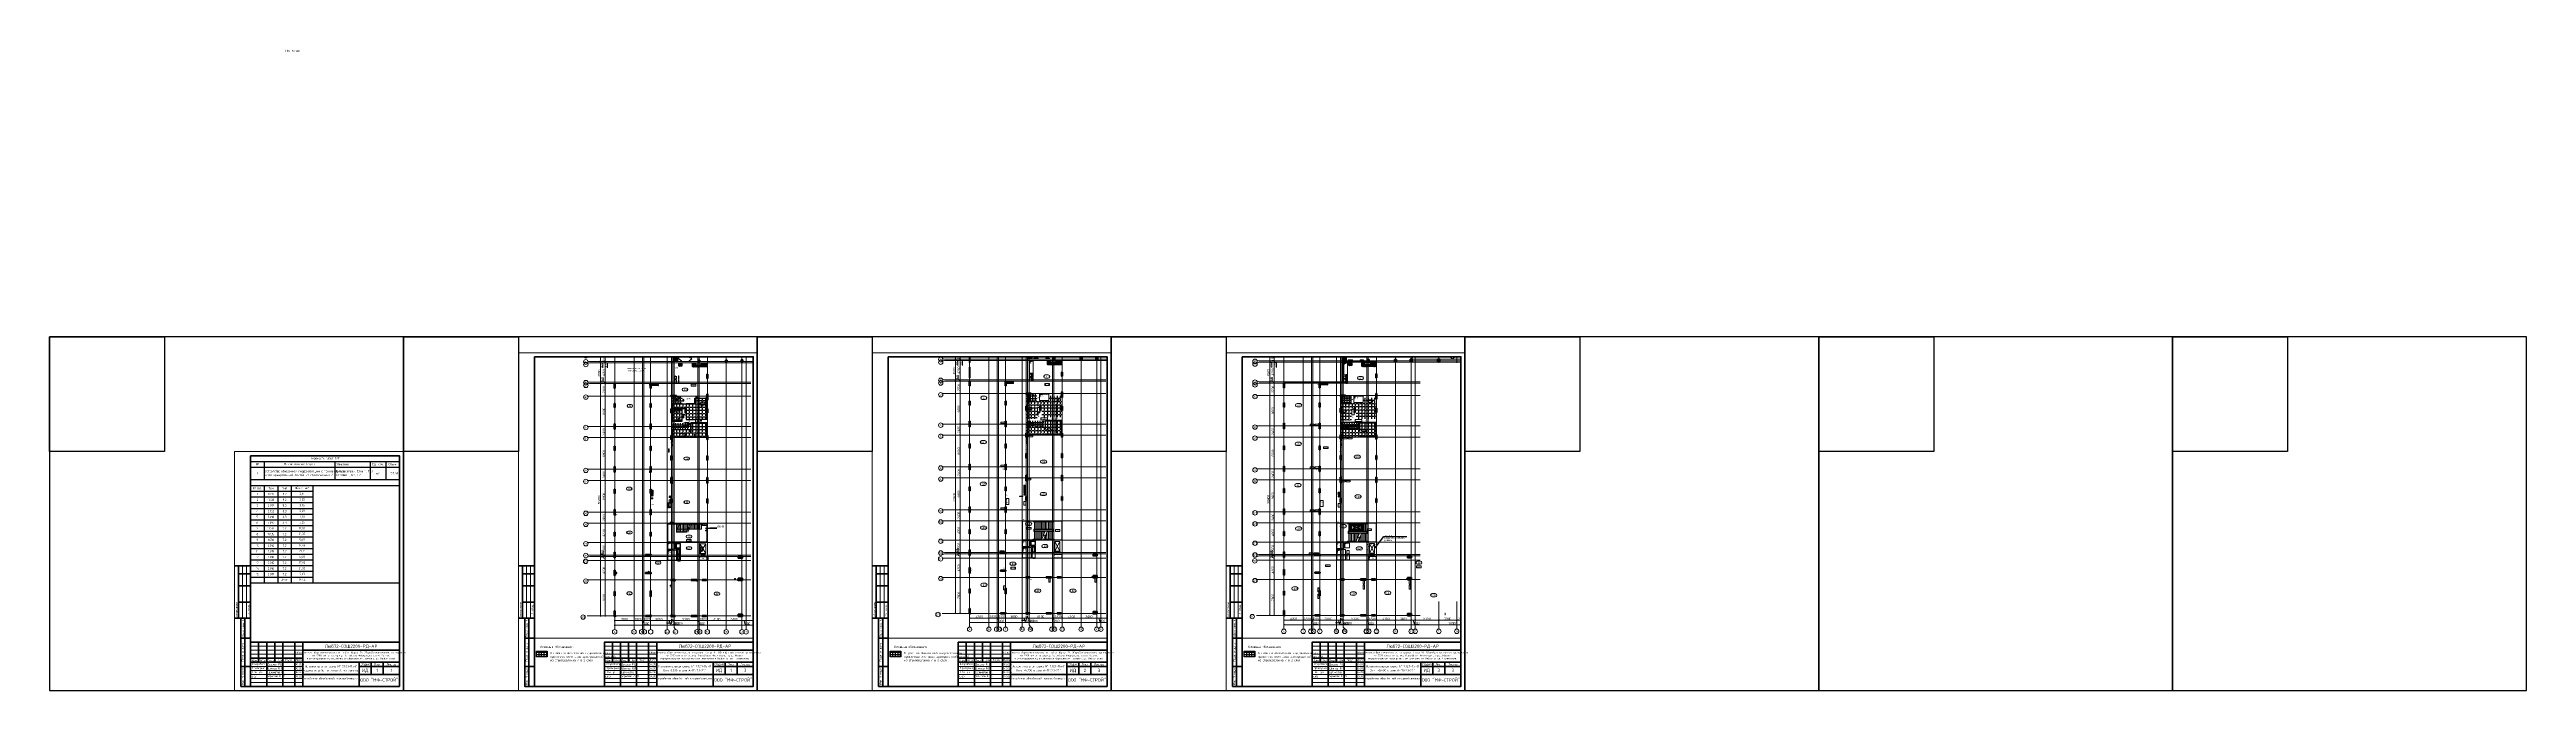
# Paper-space layout '7.12.1инв' of a CAD drawing. Header units: millimetres. Extents: x -143 to 2937, y 0 to 797.
# The model-space entities are those that its viewports show. They can reach past a viewport. Long polylines and large blocks are cut down to what shows.
import ezdxf
from ezdxf import colors
from ezdxf.entities.mleader import LeaderData, LeaderLine
from ezdxf.enums import TextEntityAlignment as Align
from ezdxf.math import Vec2, Vec3

# ---------------------------------------------------------------- set-up
doc = ezdxf.new("R2010")
doc.units = ezdxf.units.MM
for name, pattern in [('CENTER2', [28.575, 19.05, -3.175, 3.175, -3.175]), ('CENTERLINE', [30, 12, -1.5, 3, -1.5, 12]), ('DASHED', [19.05, 12.7, -6.35]), ('HIDDEN', [9.525, 6.35, -3.175]), ('HIDDEN2', [4.7625, 3.175, -1.5875])]:
    doc.linetypes.add(name, pattern=pattern)
doc.layers.get('Defpoints').update_dxf_attribs({"color": 250})
for name, color, linetype, lineweight in [('! текст', 250, 'Continuous', 25), ('7.5) Плитка Тип 7.2                6 вып', 220, 'Continuous', 60), ('7.5) Плитка Тип 8.1 8.2 8.3     6 вып', 160, 'Continuous', 60), ('_Оборудование СС', 250, 'Continuous', 25), ('АИ_Оборудование', 250, 'Continuous', 25), ('АИ_отделка стены', 250, 'Continuous', 25), ('АИ_Текст', 250, 'Continuous', 13), ('АР1_6_потом', 250, 'Continuous', 25), ('АР1_ИЗМ_6_кладка_11.09.25', 250, 'Continuous', 25), ('АР_Area', 250, 'Continuous', 5), ('АР_Двери_витраж', 250, 'Continuous', 9), ('АР_Двери_внутренние_антипаника', 250, 'Continuous', 0), ('АР_Колонны', 250, 'Continuous', 30), ('АР_ЛК', 250, 'Continuous', 25), ('АР_ЛК_марка', 250, 'Continuous', 5), ('АР_Отверстия', 250, 'Continuous', 9), ('АР_Отметка', 250, 'Continuous', 13), ('АР_Проем', 250, 'Continuous', 0), ('АР_Стены ЖБ', 250, 'Continuous', 35), ('АР_Стены кирпич', 250, 'Continuous', 20), ('АР_Тонкая', 250, 'Continuous', 5), ('АР_Ф_ЛК', 250, 'Continuous', 5), ('АР_Штриховка', 250, 'Continuous', 0), ('Витражные конструкции', 250, 'Continuous', 15), ('ВК_Шахты', 250, 'Continuous', 9), ('ДШ_КР', 250, 'Continuous', 35), ('КМ_Фахверки', 250, 'Continuous', 25), ('КМ_Фахверки_марка', 250, 'Continuous', 25), ('КМ_Фахверки_марка для кладочных', 250, 'Continuous', 25), ('КМ_Фахверки_марка_внутренние', 250, 'Continuous', 25), ('Марка окна', 250, 'Continuous', 25), ('ОВ_Классы', 250, 'Continuous', 0), ('ОВ_коллекторы', 250, 'Continuous', 25), ('ОВ_Кондиционирование', 250, 'Continuous', 25), ('ОВ_Отопление', 250, 'Continuous', 5), ('ОВ_Шахты', 250, 'Continuous', 5), ('РД_Оси_100', 250, 'Continuous', 0), ('РД_Оси_размер', 250, 'Continuous', 0), ('РД_Размеры КП', 250, 'Continuous', 25), ('СС_Отверстия', 250, 'Continuous', 9), ('ТХ_Оборудование', 250, 'Continuous', 9), ('ЭОМ_отверстия', 250, 'Continuous', 5)]:
    doc.layers.add(name, color=color, linetype=linetype, lineweight=lineweight)
for name, color, linetype, lineweight, plot in [('00 Временный', 250, 'Continuous', 60, False), ('АР_Делит', 250, 'Continuous', 0, False), ('РД_Кровля', 250, 'Continuous', 25, False)]:
    doc.layers.add(name, color=color, linetype=linetype, lineweight=lineweight, plot=plot)
for name, color, linetype in [('3)пол', 250, 'Continuous'), ('7.2) ГИдрообзЭОМ СС', 6, 'Continuous'), ('ВТ_оборудование', 250, 'Continuous'), ('Условные обозначения', 250, 'Continuous')]:
    doc.layers.add(name, color=color, linetype=linetype)
doc.styles.add('Arial0', font='arial.ttf')
doc.styles.add('Arial_Narrow_08', font='ARIALN.TTF', dxfattribs={"width": 0.8})
doc.styles.add('ISOCPEUR_I_4', font='isocpeui.ttf', dxfattribs={"width": 0.9, "height": 350})
doc.styles.add('MtXpl_Arial_Narrow', font='ARIALNI.TTF')
doc.styles.get("Standard").update_dxf_attribs({"font": 'arial.ttf'})
doc.styles.add('style1', font='ARIALN.TTF')
doc.styles.add('T_dim', font='romans.shx', dxfattribs={"width": 0.7, "oblique": 15})
doc.styles.add('ккк', font='isocpeur.ttf', dxfattribs={"width": 0.85, "oblique": 15})
doc.styles.add('СПДС', font='isocpeur.ttf', dxfattribs={"width": 0.9})
doc.dimstyles.new('1-50', dxfattribs={"dimscale": 50, "dimtxt": 2, "dimasz": 1, "dimexe": 0.7, "dimexo": 0.6, "dimtad": 1, "dimdec": 0, "dimlfac": -1, "dimtxsty": 'T_dim', "dimblk1": 'ARCHTICK', "dimblk2": 'ARCHTICK', "dimsah": 1, "dimcen": 0, "dimdle": 0.7, "dimclrd": 256, "dimclre": 256, "dimadec": 0, "dimazin": 0, "dimtfac": 1, "dimtdec": 0, "dimtmove": 1, "dimatfit": 3, "dimfxl": 25, "dimlwd": -1, "dimlwe": -1, "dimarcsym": 2})
doc.dimstyles.new('Dim100_ареал', dxfattribs={"dimscale": 100, "dimtxt": 2.5, "dimasz": 1, "dimexe": 1, "dimexo": 1, "dimgap": 0.5, "dimtad": 1, "dimzin": 12, "dimdsep": 46, "dimtxsty": 'style1', "dimblk": 'ARCHTICK', "dimcen": 1, "dimdle": 1, "dimclrd": 256, "dimclre": 256, "dimaunit": 1, "dimadec": 0, "dimazin": 3, "dimtfac": 1, "dimtmove": 1, "dimatfit": 3, "dimldrblk": 'OPEN30', "dimfxl": 4, "dimfxlon": 1, "dimtolj": 1, "dimtzin": 0, "dimlwd": 9, "dimlwe": 9, "dimarcsym": 0})
doc.dimstyles.new('ISOCPEUR_2_0_Черный_1', dxfattribs={"dimscale": 304.8, "dimtxt": 199.196235, "dimasz": 0.328084, "dimexe": 0.164042, "dimexo": 0.328084, "dimgap": 0, "dimtad": 1, "dimdec": 0, "dimrnd": 5, "dimzin": 0, "dimdsep": 46, "dimtxsty": 'ISOCPEUR_I_4', "dimblk1": 'OBLIQUE', "dimblk2": 'OBLIQUE', "dimsah": 1, "dimcen": 0.09, "dimdle": 0.328084, "dimazin": 0, "dimtfac": 1, "dimtdec": 4, "dimtix": 1, "dimtmove": 0, "dimatfit": 3, "dimfxl": 1, "dimtvp": 1, "dimtolj": 1, "dimtzin": 0, "dimarcsym": 2})
pattern_1 = [(45, (-120, -9128.87), (-112.2532, 112.2532), []), (45, (-7.75, -9128.87), (-112.2532, 112.2532), [198.4375, -39.6875, 0, -39.6875])]
pattern_2 = [(45, (-120, -9128.87), (-112.2532, 112.2532), []), (45, (-7.75, -9128.87), (-112.2532, 112.2532), [198.4375, -39.6875, 0, -39.6875])]
pattern_3 = [(45, (-120, -9128.87), (-112.2532, 112.2532), []), (45, (-7.75, -9128.87), (-112.2532, 112.2532), [198.4375, -39.6875, 0, -39.6875])]
pattern_4 = [(45, (-74007.1, 311187.15), (-112.2532, 112.2532), []), (45, (-73894.85, 311187.15), (-112.2532, 112.2532), [198.4375, -39.6875, 0, -39.6875])]
pattern_5 = [(45, (-74007.1, 311187.15), (-112.2532, 112.2532), []), (45, (-73894.85, 311187.15), (-112.2532, 112.2532), [198.4375, -39.6875, 0, -39.6875])]
pattern_6 = [(45, (-74007.1, 311187.15), (-112.2532, 112.2532), []), (45, (-73894.85, 311187.15), (-112.2532, 112.2532), [198.4375, -39.6875, 0, -39.6875])]
pattern_7 = [(0, (0, 0), (0, 523.875), [381, -142.875]), (90, (0, 0), (-523.875, 3e-14), [381, -142.875])]
pattern_8 = [(0, (10, -142176.1), (0, 523.875), [381, -142.875]), (90, (10, -142176.1), (-523.875, 3e-14), [381, -142.875])]
pattern_9 = [(0, (10, -316181.94), (0, 523.875), [381, -142.875]), (90, (10, -316181.94), (-523.875, 3e-14), [381, -142.875])]
pattern_10 = [(180, (0, 0), (-9e-14, -698.5), [508, -190.5]), (270, (0, 0), (698.5, -1e-13), [508, -190.5])]
pattern_11 = [(180, (-2e-11, 174005.86), (-9e-14, -698.5), [508, -190.5]), (270, (-2e-11, 174005.86), (698.5, -1e-13), [508, -190.5])]
pattern_12 = [(180, (0.005, 316179.5), (-9e-14, -698.5), [508, -190.5]), (270, (0.005, 316179.5), (698.5, -1e-13), [508, -190.5])]

# ---------------------------------------------------------------- blocks, each defined once
blk = doc.blocks.new('*U871')
at = {"color": 4}
blk.add_lwpolyline([(-220, -220), (220, -220), (220, 220), (-220, 220)], close=True, dxfattribs=at)
at = {"color": 3}
blk.add_lwpolyline([(-220, 220), (-77, 220), (-77, 77), (-220, 77)], close=True, dxfattribs=at)
blk = doc.blocks.new('*U868')
at = {"color": 0, "linetype": 'ByBlock', "lineweight": -2, "transparency": 16777216}
for p in [(0, 0), (440, 0), (880, 0), (1320, 0), (1760, 0), (2200, 0), (2640, 0)]:
    blk.add_blockref('*U871', p, dxfattribs=at)
blk = doc.blocks.new('*U869')
at = {"color": 4}
blk.add_lwpolyline([(-220, -220), (220, -220), (220, 220), (-220, 220)], close=True, dxfattribs=at)
at = {"color": 3}
blk.add_lwpolyline([(-220, 220), (-77, 220), (-77, 77), (-220, 77)], close=True, dxfattribs=at)
blk = doc.blocks.new('*U870')
at = {"color": 0, "linetype": 'ByBlock', "lineweight": -2, "transparency": 16777216}
for p in [(0, 0), (440, 0), (880, 0), (1320, 0), (1760, 0), (2200, 0), (2640, 0)]:
    blk.add_blockref('*U869', p, dxfattribs=at)
blk = doc.blocks.new('*U897')
at = {"lineweight": 0}
blk.add_lwpolyline([(-292, -5), (5, -5), (5, 415), (-292, 415)], close=True, dxfattribs=at)
at = {"color": 0, "linetype": 'Continuous', "lineweight": 50}
blk.add_lwpolyline([(-272, 410), (0, 410), (0, 0), (-272, 0)], close=True, dxfattribs=at)
at = {"lineweight": 35}
for points in [[(-272, 150), (-292, 150)], [(-287, 85), (-287, 150)], [(-272, 140), (-287, 140)], [(-272, 125), (-287, 125)], [(-272, 105), (-287, 105)], [(-272, 85), (-292, 85)], [(-272, 85), (-284, 85), (-284, 0), (-272, 0)], [(-279, 0), (-279, 85)], [(-272, 60), (-284, 60)], [(-185, 35), (-120, 35)], [(-175, 55), (-175, 30)], [(-165, 55), (-165, 0)], [(-155, 55), (-155, 30)], [(-145, 55), (-145, 0)], [(-130, 55), (-130, 0)], [(-120, 55), (-120, 0)], [(-120, 45), (0, 45)], [(-272, 25), (-284, 25)], [(-185, 30), (0, 30)], [(-120, 15), (0, 15)], [(-50, 30), (-50, 0)], [(-50, 25), (0, 25)], [(-35, 30), (-35, 15)], [(-20, 30), (-20, 15)]]:
    blk.add_lwpolyline(points, dxfattribs=at)
at = {"lineweight": 18}
for points in [[(-282, 85), (-282, 150)], [(-277, 85), (-277, 150)], [(-185, 50), (-120, 50)], [(-185, 45), (-120, 45)], [(-185, 40), (-120, 40)], [(-185, 25), (-120, 25)], [(-185, 20), (-120, 20)], [(-185, 15), (-120, 15)], [(-185, 10), (-120, 10)], [(-185, 5), (-120, 5)]]:
    blk.add_lwpolyline(points, dxfattribs=at)
at = {"lineweight": 35}
blk.add_lwpolyline([(-185, 0), (0, 0), (0, 55), (-185, 55)], close=True, dxfattribs=at)
at = {"lineweight": 0}
blk.add_lwpolyline([(0, -5), (5, -5), (5, 0)], dxfattribs=at)
at = {"lineweight": -2, "char_height": 2.5, "attachment_point": 5, "rotation": 90, "style": 'СПДС'}
for s, insert, width in [('Согласовано', (-289.5, 95), 19.991), ('Гл. спец.', (-274.5, 95), 19.991), ('Взам. инв. N', (-281.5, 72.5), 24.991), ('Подл. и дата', (-281.5, 42.5), 34.991), ('Инв. N подл.', (-281.5, 12.5), 24.991)]:
    blk.add_mtext(s, dxfattribs=dict(at, insert=insert, width=width))
at = {"lineweight": -2, "char_height": 2.5, "style": 'СПДС'}
for s, insert, width, attachment_point in [('Изм.', (-180, 32.5), 10, 5), ('Кол.уч.', (-170, 32.5), 10, 5), ('Лист', (-160, 32.5), 10, 5), ('N док.', (-150, 32.5), 10, 5), ('Подп.', (-137.5, 32.5), 15, 5), ('Дата', (-125, 32.5), 10, 5), ('СКО', (-183.5, 12.3), 17.953, 4), ('Разработал', (-183.1, 27.5), 17.953, 4), ('Проверил', (-183.1, 22.5), 17.953, 4), ('Нач. уч.', (-183.1, 17.5), 17.953, 4), ('{\\T0.9;Борисово К. Ю.}', (-164.5, 12.5), 18.77, 4), ('{\\T0.9;Саломатов С.Г.}', (-164.1, 17.7), 18.77, 4), ('Стадия', (-42.5, 27.5), 15, 5), ('Лист', (-27.5, 27.5), 15, 5), ('Листов', (-10, 27.5), 20, 5)]:
    blk.add_mtext(s, dxfattribs=dict(at, insert=insert, width=width, attachment_point=attachment_point))
at = {"insert": (-119.3, 43.2), "char_height": 2.2, "attachment_point": 1, "style": 'СПДС'}
blk.add_mtext_dynamic_manual_height_columns('\\pxqc;«Комплексная общественно-жилая застройка. Корпус 34. Общеобразовательная организация на 2200 мест» по адресу: Российская Федерация, город Москва, \\Pвнутригородское муниципальное образование Люблино, ул. Люблинская.', width=118.293, gutter_width=0, heights=[12.8], dxfattribs=at)
at = {"style": 'СПДС'}
for tag, height, p in [('ШИФР_ПРОЕКТА', 4, (-60, 50)), ('НАИМЕНОВАНИЕ_ОБЪЕКТА2', 2.5, (-85, 20)), ('НАИМЕНОВАНИЕ_ЧЕРТЕЖА2', 2.5, (-85, 5)), ('НАИМЕНОВАНИЕ_ЧЕРТЕЖА1', 2.5, (-85, 10)), ('НАИМЕНОВАНИЕ_ОБЪЕКТА', 2.5, (-85, 25)), ('ОРГАНИЗАЦИЯ_РАЗРАБОТЧИК1', 4, (-25, 8.1)), ('СТАДИЯ', 4, (-42.5, 20)), ('ЛИСТ_первый', 4, (-27.5, 20)), ('ЛИСТОВ', 4, (-10, 20))]:
    blk.add_attdef(tag, text='', height=height, dxfattribs=at).set_placement(p, align=Align.MIDDLE_CENTER)
for tag, p in [('РАЗРАБОТЧИК', (-164, 27.5)), ('РУК.ГРУППЫ', (-164, 22.5))]:
    blk.add_attdef(tag, text='', height=2.5, dxfattribs=at).set_placement(p, align=Align.MIDDLE_LEFT)
at = {"style": 'СПДС', "width": 0.9}
for tag, p in [('ДАТА1', (-129.6, 26.4)), ('ДАТА2', (-129.6, 21.4)), ('ДАТА3', (-129.6, 16.6)), ('ДАТА4', (-129.6, 11.4))]:
    blk.add_attdef(tag, p, '', height=2.3, dxfattribs=at)
blk = doc.blocks.new('*U898')
at = {"lineweight": 0}
blk.add_lwpolyline([(-205, -5), (5, -5), (5, 292), (-205, 292)], close=True, dxfattribs=at)
at = {"color": 0, "linetype": 'Continuous', "lineweight": 50}
blk.add_lwpolyline([(-185, 287), (0, 287), (0, 0), (-185, 0)], close=True, dxfattribs=at)
at = {"lineweight": 35}
for points in [[(-185, 150), (-205, 150)], [(-200, 85), (-200, 150)], [(-185, 140), (-200, 140)], [(-185, 125), (-200, 125)], [(-185, 105), (-200, 105)], [(-185, 85), (-205, 85)], [(-185, 85), (-197, 85), (-197, 0), (-185, 0)], [(-192, 0), (-192, 85)], [(-185, 60), (-197, 60)], [(-185, 35), (-120, 35)], [(-175, 55), (-175, 30)], [(-165, 55), (-165, 0)], [(-155, 55), (-155, 30)], [(-145, 55), (-145, 0)], [(-130, 55), (-130, 0)], [(-120, 55), (-120, 0)], [(-120, 45), (0, 45)], [(-185, 25), (-197, 25)], [(-185, 30), (0, 30)], [(-120, 15), (0, 15)], [(-50, 30), (-50, 0)], [(-50, 25), (0, 25)], [(-35, 30), (-35, 15)], [(-20, 30), (-20, 15)]]:
    blk.add_lwpolyline(points, dxfattribs=at)
at = {"lineweight": 18}
for points in [[(-195, 85), (-195, 150)], [(-190, 85), (-190, 150)], [(-185, 50), (-120, 50)], [(-185, 45), (-120, 45)], [(-185, 40), (-120, 40)], [(-185, 25), (-120, 25)], [(-185, 20), (-120, 20)], [(-185, 15), (-120, 15)], [(-185, 10), (-120, 10)], [(-185, 5), (-120, 5)]]:
    blk.add_lwpolyline(points, dxfattribs=at)
at = {"lineweight": 35}
blk.add_lwpolyline([(-185, 0), (0, 0), (0, 55), (-185, 55)], close=True, dxfattribs=at)
at = {"lineweight": 0}
blk.add_lwpolyline([(0, -5), (5, -5), (5, 0)], dxfattribs=at)
at = {"lineweight": -2, "char_height": 2.5, "attachment_point": 5, "rotation": 90, "style": 'СПДС'}
for s, insert, width in [('Согласовано', (-202.5, 95), 19.991), ('Гл. спец.', (-187.5, 95), 19.991), ('Взам. инв. N', (-194.5, 72.5), 24.991), ('Подл. и дата', (-194.5, 42.5), 34.991), ('Инв. N подл.', (-194.5, 12.5), 24.991)]:
    blk.add_mtext(s, dxfattribs=dict(at, insert=insert, width=width))
at = {"lineweight": -2, "char_height": 2.5, "style": 'СПДС'}
for s, insert, width, attachment_point in [('Изм.', (-180, 32.5), 10, 5), ('Кол.уч.', (-170, 32.5), 10, 5), ('Лист', (-160, 32.5), 10, 5), ('N док.', (-150, 32.5), 10, 5), ('Подп.', (-137.5, 32.5), 15, 5), ('Дата', (-125, 32.5), 10, 5), ('СКО', (-183.5, 12.3), 17.953, 4), ('Разработал', (-183.1, 27.5), 17.953, 4), ('Проверил', (-183.1, 22.5), 17.953, 4), ('Нач. уч.', (-183.1, 17.5), 17.953, 4), ('{\\T0.9;Борисово К. Ю.}', (-164.5, 12.5), 18.77, 4), ('{\\T0.9;Саломатов С.Г.}', (-164.1, 17.7), 18.77, 4), ('Стадия', (-42.5, 27.5), 15, 5), ('Лист', (-27.5, 27.5), 15, 5), ('Листов', (-10, 27.5), 20, 5)]:
    blk.add_mtext(s, dxfattribs=dict(at, insert=insert, width=width, attachment_point=attachment_point))
at = {"insert": (-119.3, 43.2), "char_height": 2.2, "attachment_point": 1, "style": 'СПДС'}
blk.add_mtext_dynamic_manual_height_columns('\\pxqc;«Комплексная общественно-жилая застройка. Корпус 34. Общеобразовательная организация на 2200 мест» по адресу: Российская Федерация, город Москва, \\Pвнутригородское муниципальное образование Люблино, ул. Люблинская.', width=118.293, gutter_width=0, heights=[12.8], dxfattribs=at)
at = {"style": 'СПДС'}
for tag, height, p in [('ШИФР_ПРОЕКТА', 4, (-60, 50)), ('НАИМЕНОВАНИЕ_ОБЪЕКТА2', 2.5, (-85, 20)), ('НАИМЕНОВАНИЕ_ЧЕРТЕЖА2', 2.5, (-85, 5)), ('НАИМЕНОВАНИЕ_ЧЕРТЕЖА1', 2.5, (-85, 10)), ('НАИМЕНОВАНИЕ_ОБЪЕКТА', 2.5, (-85, 25)), ('ОРГАНИЗАЦИЯ_РАЗРАБОТЧИК1', 4, (-25, 8.1)), ('СТАДИЯ', 4, (-42.5, 20)), ('ЛИСТ_первый', 4, (-27.5, 20)), ('ЛИСТОВ', 4, (-10, 20))]:
    blk.add_attdef(tag, text='', height=height, dxfattribs=at).set_placement(p, align=Align.MIDDLE_CENTER)
for tag, p in [('РАЗРАБОТЧИК', (-164, 27.5)), ('РУК.ГРУППЫ', (-164, 22.5))]:
    blk.add_attdef(tag, text='', height=2.5, dxfattribs=at).set_placement(p, align=Align.MIDDLE_LEFT)
at = {"style": 'СПДС', "width": 0.9}
for tag, p in [('ДАТА1', (-129.6, 26.4)), ('ДАТА2', (-129.6, 21.4)), ('ДАТА3', (-129.6, 16.6)), ('ДАТА4', (-129.6, 11.4))]:
    blk.add_attdef(tag, p, '', height=2.3, dxfattribs=at)
blk = doc.blocks.new('*T872')
at = {"linetype": 'ByBlock', "lineweight": -2, "transparency": 16777216}
for p, q in [((0, 0), (185, 0)), ((0, 0), (0, -29.8)), ((185, 0), (185, -29.8)), ((0, -7.1), (185, -7.1)), ((0, -14.3), (185, -14.3)), ((0, -29.8), (185, -29.8)), ((16.9, -7.1), (16.9, -29.8)), ((104.8, -7.1), (104.8, -29.8)), ((148.5, -7.1), (148.5, -29.8)), ((168.1, -7.1), (168.1, -29.8)), ((0, -37), (185, -37)), ((0, -37), (0, -151)), ((0, -44.1), (77.3, -44.1)), ((0, -51.2), (77.3, -51.2)), ((0, -58.3), (77.3, -58.3)), ((16.9, -37), (16.9, -151)), ((33.7, -37), (33.7, -158.1)), ((50.6, -37), (50.6, -158.1)), ((77.3, -37), (77.3, -158.1)), ((0, -65.5), (77.3, -65.5)), ((0, -72.6), (77.3, -72.6)), ((0, -79.7), (77.3, -79.7)), ((0, -86.8), (77.3, -86.8)), ((0, -94), (77.3, -94)), ((0, -101.1), (77.3, -101.1)), ((0, -108.2), (77.3, -108.2)), ((0, -115.3), (77.3, -115.3)), ((0, -122.5), (77.3, -122.5)), ((0, -129.6), (77.3, -129.6)), ((0, -136.7), (77.3, -136.7)), ((0, -143.8), (77.3, -143.8)), ((0, -151), (77.3, -151)), ((33.7, -158.1), (77.3, -158.1))]:
    blk.add_line(p, q, dxfattribs=at)
at = {"color": 0, "linetype": 'ByBlock', "lineweight": -2, "transparency": 16777216}
for p, q in [((0, -29.8), (0, -37)), ((185, -29.8), (185, -158.1)), ((0, -151), (0, -158.1)), ((16.9, -151), (16.9, -158.1)), ((0, -158.1), (33.7, -158.1)), ((77.3, -158.1), (185, -158.1))]:
    blk.add_line(p, q, dxfattribs=at)
at = {"color": 0, "transparency": 16777216}
for s, insert, char_height, width, attachment_point in [('{\\fГОСТ тип А|b1|i0|c0;№', (8.4, -10.7), 2.822, 13.863, 5), ('{\\fГОСТ тип А|b1|i0|c0;1', (8.4, -22), 2.822, 13.863, 5), ('{\\fГОСТ тип А|b1|i0|c0;Устройство обмазочной гидроизоляции с проклеиванием швов армированной лентой из стекловолокна / в 2 слоя', (18.4, -22), 2.8222, 84.914, 4), ('{\\fГОСТ тип А|b1|i0|c0;Наименование затрат', (60.8, -10.7), 2.822, 84.914, 5), ('{\\fГОСТ тип А|b1|i0|c0;Ведомость работ С/У', (92.5, -3.6), 2.822, 182, 5), ('{\\fГОСТ тип А|b1|i0|c0;Описание', (106.3, -10.7), 2.822, 40.674, 4), ('{\\fГОСТ тип А|b1|i0|c0;1, 2, 3, этажи, блок 1. Пол Тип: 8.2 , 8.3, 7.2', (106.3, -22), 2.822, 40.674, 4), ('{\\fГОСТ тип А|b1|i0|c0;Ед. изм.', (158.3, -10.7), 2.822, 16.685, 5), ('{\\fГОСТ тип А|b1|i0|c0;м2', (158.3, -22), 2.822, 16.685, 5), ('{\\fГОСТ тип А|b1|i0|c0;Объем', (176.6, -10.7), 2.822, 13.863, 5), ('{\\fГОСТ тип А|b1|i0|c0;157,40', (183.5, -22), 2.822, 13.863, 6), ('{\\fГОСТ тип А|b1|i0|c0;№ п.п.', (8.4, -40.5), 2.822, 13.863, 5), ('{\\fГОСТ тип А|b1|i0|c0;2', (8.4, -54.8), 2.822, 13.863, 5), ('{\\fГОСТ тип А|b1|i0|c0;3', (8.4, -61.9), 2.822, 13.863, 5), ('{\\fГОСТ тип А|b1|i0|c0;1', (8.4, -47.7), 2.822, 13.863, 5), ('{\\fГОСТ тип А|b1|i0|c0;1.038', (25.3, -54.8), 2.822, 13.863, 5), ('{\\fГОСТ тип А|b1|i0|c0;1.037', (25.3, -47.7), 2.822, 13.863, 5), ('{\\fГОСТ тип А|b1|i0|c0;2.017', (25.3, -61.9), 2.822, 13.863, 5), ('{\\fГОСТ тип А|b1|i0|c0;Пом', (25.3, -40.5), 2.822, 13.863, 5), ('{\\fГОСТ тип А|b1|i0|c0;Тип', (42.2, -40.5), 2.822, 13.863, 5), ('{\\fГОСТ тип А|b1|i0|c0;8.2', (42.2, -47.7), 2.822, 13.863, 5), ('{\\fГОСТ тип А|b1|i0|c0;8.2', (42.2, -54.8), 2.822, 13.863, 5), ('{\\fГОСТ тип А|b1|i0|c0;8.3', (42.2, -61.9), 2.822, 13.863, 5), ('{\\fГОСТ тип А|b1|i0|c0;Объем, м2:', (64, -40.5), 2.822, 23.741, 5), ('{\\fГОСТ тип А|b1|i0|c0;5,25', (64, -54.8), 2.822, 23.741, 5), ('{\\fГОСТ тип А|b1|i0|c0;3,14', (64, -47.7), 2.822, 23.741, 5), ('{\\fГОСТ тип А|b1|i0|c0;3,16', (64, -61.9), 2.822, 23.741, 5), ('{\\fГОСТ тип А|b0|i0|c0;', (92.5, -35.5), 2.822, 182, 8), ('{\\fГОСТ тип А|b1|i0|c0;4', (8.4, -69), 2.822, 13.863, 5), ('{\\fГОСТ тип А|b1|i0|c0;5', (8.4, -76.2), 2.822, 13.863, 5), ('{\\fГОСТ тип А|b1|i0|c0;6', (8.4, -83.3), 2.822, 13.863, 5), ('{\\fГОСТ тип А|b1|i0|c0;7', (8.4, -90.4), 2.822, 13.863, 5), ('{\\fГОСТ тип А|b1|i0|c0;3.092', (25.3, -83.3), 2.822, 13.863, 5), ('{\\fГОСТ тип А|b1|i0|c0;1.034', (25.3, -90.4), 2.822, 13.863, 5), ('{\\fГОСТ тип А|b1|i0|c0;3.018', (25.3, -76.2), 2.822, 13.863, 5), ('{\\fГОСТ тип А|b1|i0|c0;2.162', (25.3, -69), 2.822, 13.863, 5), ('{\\fГОСТ тип А|b1|i0|c0;8.3', (42.2, -69), 2.822, 13.863, 5), ('{\\fГОСТ тип А|b1|i0|c0;8.3', (42.2, -76.2), 2.822, 13.863, 5), ('{\\fГОСТ тип А|b1|i0|c0;8.3', (42.2, -83.3), 2.822, 13.863, 5), ('{\\fГОСТ тип А|b1|i0|c0;7.2', (42.2, -90.4), 2.822, 13.863, 5), ('{\\fГОСТ тип А|b1|i0|c0;17,06', (64, -90.4), 2.822, 23.741, 5), ('{\\fГОСТ тип А|b1|i0|c0;5,29', (64, -69), 2.822, 23.741, 5), ('{\\fГОСТ тип А|b1|i0|c0;5,25', (64, -83.3), 2.822, 23.741, 5), ('{\\fГОСТ тип А|b1|i0|c0;3,18', (64, -76.2), 2.822, 23.741, 5), ('{\\fГОСТ тип А|b1|i0|c0;10', (8.4, -111.8), 2.822, 13.863, 5), ('{\\fГОСТ тип А|b1|i0|c0;11', (8.4, -118.9), 2.822, 13.863, 5), ('{\\fГОСТ тип А|b1|i0|c0;8', (8.4, -97.5), 2.822, 13.863, 5), ('{\\fГОСТ тип А|b1|i0|c0;9', (8.4, -104.7), 2.822, 13.863, 5), ('{\\fГОСТ тип А|b1|i0|c0;1.035', (25.3, -97.5), 2.822, 13.863, 5), ('{\\fГОСТ тип А|b1|i0|c0;1.036', (25.3, -104.7), 2.822, 13.863, 5), ('{\\fГОСТ тип А|b1|i0|c0;2.014', (25.3, -111.8), 2.822, 13.863, 5), ('{\\fГОСТ тип А|b1|i0|c0;2.015', (25.3, -118.9), 2.822, 13.863, 5), ('{\\fГОСТ тип А|b1|i0|c0;7.2', (42.2, -97.5), 2.822, 13.863, 5), ('{\\fГОСТ тип А|b1|i0|c0;7.2', (42.2, -104.7), 2.822, 13.863, 5), ('{\\fГОСТ тип А|b1|i0|c0;7.2', (42.2, -111.8), 2.822, 13.863, 5), ('{\\fГОСТ тип А|b1|i0|c0;7.2', (42.2, -118.9), 2.822, 13.863, 5), ('{\\fГОСТ тип А|b1|i0|c0;17,08', (64, -111.8), 2.822, 23.741, 5), ('{\\fГОСТ тип А|b1|i0|c0;21,33', (64, -97.5), 2.822, 23.741, 5), ('{\\fГОСТ тип А|b1|i0|c0;21,31', (64, -118.9), 2.822, 23.741, 5), ('{\\fГОСТ тип А|b1|i0|c0;5,69', (64, -104.7), 2.822, 23.741, 5), ('{\\fГОСТ тип А|b1|i0|c0;13', (8.4, -133.2), 2.822, 13.863, 5), ('{\\fГОСТ тип А|b1|i0|c0;14', (8.4, -140.3), 2.822, 13.863, 5), ('{\\fГОСТ тип А|b1|i0|c0;15', (8.4, -147.4), 2.822, 13.863, 5), ('{\\fГОСТ тип А|b1|i0|c0;12', (8.4, -126), 2.822, 13.863, 5), ('{\\fГОСТ тип А|b1|i0|c0;3.015', (25.3, -133.2), 2.822, 13.863, 5), ('{\\fГОСТ тип А|b1|i0|c0;2.016', (25.3, -126), 2.822, 13.863, 5), ('{\\fГОСТ тип А|b1|i0|c0;3.016', (25.3, -140.3), 2.822, 13.863, 5), ('{\\fГОСТ тип А|b1|i0|c0;3.017', (25.3, -147.4), 2.822, 13.863, 5), ('{\\fГОСТ тип А|b1|i0|c0;Итог:', (42.2, -154.5), 2.822, 13.863, 5), ('{\\fГОСТ тип А|b1|i0|c0;7.2', (42.2, -126), 2.822, 13.863, 5), ('{\\fГОСТ тип А|b1|i0|c0;7.2', (42.2, -133.2), 2.822, 13.863, 5), ('{\\fГОСТ тип А|b1|i0|c0;7.2', (42.2, -140.3), 2.822, 13.863, 5), ('{\\fГОСТ тип А|b1|i0|c0;7.2', (42.2, -147.4), 2.822, 13.863, 5), ('{\\fГОСТ тип А|b1|i0|c0;157,4', (64, -154.5), 2.822, 23.741, 5), ('{\\fГОСТ тип А|b1|i0|c0;17,02', (64, -133.2), 2.822, 23.741, 5), ('{\\fГОСТ тип А|b1|i0|c0;21,33', (64, -140.3), 2.822, 23.741, 5), ('{\\fГОСТ тип А|b1|i0|c0;5,68', (64, -126), 2.822, 23.741, 5), ('{\\fГОСТ тип А|b1|i0|c0;5,63', (64, -147.4), 2.822, 23.741, 5), ('{\\fГОСТ тип А|b0|i0|c0;', (1.5, -156.6), 2.822, 13.863, 7), ('{\\fГОСТ тип А|b0|i0|c0;', (18.4, -156.6), 2.822, 13.863, 7), ('{\\fГОСТ тип А|b0|i0|c0;', (131.2, -156.6), 2.822, 104.669, 8)]:
    blk.add_mtext(s, dxfattribs=dict(at, insert=insert, char_height=char_height, width=width, attachment_point=attachment_point))
blk = doc.blocks.new('ПУЭ_смеситель')
for p, q in [((-183, 29), (-128, 27)), ((-114, 23), (-128, 23)), ((-115, 10), (-10, 10)), ((-107, 76), (-107, 52)), ((-105, 80), (-81, 74)), ((-105, 48), (-81, 54)), ((-76, 10), (-76, 27)), ((-73, 76), (-73, 52)), ((-72, 76), (-73, 76)), ((-73, 52), (-72, 52)), ((-72, 76), (-72, 39)), ((-70, 79), (-41, 79)), ((-37, 79), (-39, 76)), ((-39, 10), (-39, 77)), ((-39, 74), (-37, 72)), ((-37, 72), (-39, 69)), ((-37, 60), (-39, 63)), ((-39, 58), (-37, 60)), ((-37, 53), (-39, 55)), ((-31, 79), (-37, 79)), ((-37, 72), (-31, 72)), ((-37, 60), (-31, 60)), ((-31, 53), (-37, 53)), ((-28, 76), (-31, 79)), ((-31, 72), (-28, 74)), ((-31, 72), (-28, 69)), ((-31, 60), (-28, 63)), ((-31, 60), (-28, 58)), ((-28, 55), (-31, 53)), ((-28, 55), (-28, 76)), ((-24, 76), (-28, 76)), ((-24, 55), (-28, 55)), ((-7, 95), (-24, 79)), ((-24, 52), (-24, 79)), ((-7, 37), (-24, 52)), ((-3, 22), (-10, 12)), ((-10, -12), (-10, 12)), ((-7, 37), (-7, 95)), ((-7, 95), (0, 95)), ((0, 37), (-7, 37)), ((-3, -22), (-3, 22)), ((0, 22), (-3, 22)), ((0, 95), (0, 37)), ((0, 22), (0, -22)), ((-183, -29), (-128, -27)), ((-114, -23), (-128, -23)), ((-115, -10), (-10, -10)), ((-107, -53), (-107, -76)), ((-105, -49), (-81, -54)), ((-105, -80), (-81, -75)), ((-76, -27), (-76, -10)), ((-73, -52), (-72, -52)), ((-73, -77), (-73, -52)), ((-72, -77), (-73, -77)), ((-72, -77), (-72, -40)), ((-41, -79), (-70, -79)), ((-39, -76), (-41, -79)), ((-39, -76), (-39, -10)), ((-37, -53), (-39, -55)), ((-39, -58), (-37, -60)), ((-37, -60), (-39, -63)), ((-37, -72), (-39, -69)), ((-39, -74), (-37, -72)), ((-37, -79), (-39, -76)), ((-31, -53), (-37, -53)), ((-37, -60), (-31, -60)), ((-37, -72), (-31, -72)), ((-31, -79), (-37, -79)), ((-28, -55), (-31, -53)), ((-31, -60), (-28, -58)), ((-31, -60), (-28, -63)), ((-31, -72), (-28, -69)), ((-31, -72), (-28, -74)), ((-28, -76), (-31, -79)), ((-24, -55), (-28, -55)), ((-28, -76), (-28, -55)), ((-24, -76), (-28, -76)), ((-7, -37), (-24, -52)), ((-24, -79), (-24, -52)), ((-7, -95), (-24, -79)), ((-3, -22), (-10, -12)), ((0, -37), (-7, -37)), ((-7, -37), (-7, -95)), ((0, -95), (-7, -95)), ((0, -22), (-3, -22)), ((0, -95), (0, -37))]:
    blk.add_line(p, q)
for centre, radius, start, end in [((-159, 0), 43.2, 164.27804, 195.72198), ((-171, 3), 31.3, 145.79984, 164.27804), ((-178, 8), 22.6, 121.36202, 145.79984), ((-183, 16), 13.9, 87.34582, 121.36203), ((-107, 0), 39.8, 164.35894, 195.64108), ((-117, 3), 28.8, 145.94422, 164.35894), ((-124, 7), 20.7, 121.50035, 145.94422), ((-97, 0), 43.8, 167.53823, 192.46179), ((-112, 3), 27.9, 151.91881, 167.53823), ((-122, 9), 16.9, 127.82457, 151.91881), ((-128, 14), 12.6, 58.49965, 121.50034), ((-128, 16), 7, 90, 127.82457), ((-85, 0), 43.8, 167.53823, 192.46179), ((-101, 3), 27.9, 151.91881, 167.53823), ((-83, 0), 43.8, 167.53823, 192.46179), ((-110, 9), 16.9, 127.82457, 151.91881), ((-98, 3), 27.9, 151.91881, 167.53823), ((-108, 9), 16.9, 127.82457, 151.91881), ((-132, 7), 20.7, 50.6316, 58.49965), ((-108, 0), 13.7, 163.28473, 196.71526), ((-117, 16), 7, 90, 127.82457), ((-111, 1), 10.4, 144.05789, 163.28473), ((-113, 2), 7.92, 119.74058, 144.05789), ((-114, 16), 7, 52.17543, 127.82459), ((-115, 5), 5.33, 90, 119.74058), ((-53, 63), 57, 157.82246, 178.68627), ((-53, 65), 57, 181.31373, 202.17754), ((-120, 9), 16.9, 28.08119, 52.17543), ((-102, 76), 4.74, 122.37841, 180), ((-102, 52), 4.74, 180, 237.62159), ((-99, 84), 7.1, 178.68627, 216.61398), ((-122, -122), 206, 77.12471, 85.66633), ((-99, 44), 7.1, 143.38602, 181.31373), ((-122, 250), 206, 274.33367, 282.87529), ((-99, 174), 94, 266.28017, 279.93305), ((-99, -46), 94, 80.06695, 93.71983), ((-130, 3), 27.9, 13.62703, 28.08119), ((-86, 65), 10.8, 356.71851, 62.52899), ((-86, 63), 10.8, 297.47101, 3.28149), ((-77, 76), 4.17, 5.28608, 65.1491), ((-77, 52), 4.17, 294.8509, 354.71392), ((-93, 39), 20.9, 323.49598, 0), ((-70, 77), 2.26, 90, 193.68555), ((-41, 77), 2, 0, 90), ((-171, -3), 31.3, 195.72196, 214.20016), ((-178, -8), 22.6, 214.20016, 238.63798), ((-183, -16), 13.9, 238.63798, 270), ((-183, -16), 13.9, 270, 274.97735), ((-117, -3), 28.8, 195.64106, 214.05578), ((-124, -8), 20.7, 214.05578, 238.49965), ((-112, -3), 27.9, 192.46177, 208.08119), ((-122, -9), 16.9, 208.08119, 232.17543), ((-128, -14), 12.6, 238.49965, 301.50036), ((-128, -16), 7, 232.17543, 270), ((-101, -3), 27.9, 192.46177, 208.08119), ((-98, -3), 27.9, 192.46177, 208.08119), ((-110, -9), 16.9, 208.08119, 232.17543), ((-108, -9), 16.9, 208.08119, 232.17543), ((-132, -8), 20.7, 301.50035, 309.98498), ((-111, -1), 10.4, 196.71527, 215.94211), ((-117, -16), 7, 232.17543, 270), ((-113, -2), 7.92, 215.94211, 240.25942), ((-114, -16), 7, 232.17543, 307.82455), ((-115, -5), 5.33, 240.25942, 270), ((-120, -9), 16.9, 307.82457, 331.91881), ((-53, -66), 57, 157.82246, 178.68627), ((-53, -63), 57, 181.31373, 202.17754), ((-102, -53), 4.74, 122.37841, 180), ((-102, -76), 4.74, 180, 237.62159), ((-99, -44), 7.1, 178.68627, 216.61398), ((-122, -250), 206, 77.12471, 85.66633), ((-99, -85), 7.1, 143.38602, 181.31373), ((-122, 121), 206, 274.33367, 282.87529), ((-130, -3), 27.9, 331.91881, 346.37297), ((-99, 45), 94, 266.28017, 279.93305), ((-99, -174), 94, 80.06695, 93.71983), ((-86, -64), 10.8, 356.71851, 62.52899), ((-86, -65), 10.8, 297.47101, 3.28149), ((-93, -40), 20.9, 0, 36.50402), ((-77, -53), 4.17, 5.28608, 65.1491), ((-77, -76), 4.17, 294.8509, 354.71392), ((-70, -77), 2.26, 166.31445, 270)]:
    blk.add_arc(centre, radius, start, end)
blk = doc.blocks.new('otv')
at = {"linetype": 'Continuous'}
blk.add_lwpolyline([(0, -1), (0, 0), (1, 0), (1, -1)], close=True, dxfattribs=at)
blk.add_solid([(0, -1), (0, 0), (0.13, -0.14), (1, 0)], dxfattribs=at)
blk = doc.blocks.new('Отметка_план')
at = {"color": 7}
blk.add_lwpolyline([(0, 0), (10, 0), (10, 4), (0, 4)], close=True, dxfattribs=at)
at = {"style": 'Arial_Narrow_08', "width": 0.8}
blk.add_attdef('OTMG', text='', height=2.5, dxfattribs=at).set_placement((9.1, 0.7), align=Align.RIGHT)
blk = doc.blocks.new('otv_в_стене')
at = {"linetype": 'Continuous'}
blk.add_lwpolyline([(0, -1), (0, 0), (1, 0), (1, -1)], close=True, dxfattribs=at)
blk.add_solid([(0, -1), (0, 0), (0.5, -0.5), (1, 0)], dxfattribs=at)
blk = doc.blocks.new('otv пунктир')
at = {"linetype": 'HIDDEN', "ltscale": 0.07}
blk.add_lwpolyline([(0, 0), (0, 1), (1, 1), (1, 0)], close=True, dxfattribs=at)
blk.add_lwpolyline([(0, 1), (0.135, 0.137), (1, 0)], dxfattribs=at)
blk = doc.blocks.new('*U23')
at = {"ltscale": 100, "true_color": 0xffffff}
h = blk.add_hatch(color=7, dxfattribs=at)
h.paths.add_polyline_path([(-300, 300), (-300, -300), (0, 0)])
h.paths.add_polyline_path([(0, 0), (300, 300), (-300, 300)])
h.paths.add_polyline_path([(300, 300), (0, 0), (300, -300)])
h.paths.add_polyline_path([(300, -300), (0, 0), (-300, -300)])
at = {"ltscale": 100}
blk.add_lwpolyline([(-300, 300), (300, 300), (300, -300), (-300, -300), (-300, 300), (300, -300), (300, 300), (-300, -300)], dxfattribs=at)
blk = doc.blocks.new('_Oblique')
at = {"color": 0, "linetype": 'ByBlock', "lineweight": -2}
blk.add_line((-0.5, -0.5), (0.5, 0.5), dxfattribs=at)
blk = doc.blocks.new('*D25')
at = {"layer": '_Оборудование СС', "color": 0, "lineweight": -2, "transparency": 16777216}
for p, q in [((-230953, 47389), (-231614, 47389)), ((-231584, 47360), (-231584, 47359)), ((-230984, 47461), (-230984, 47359))]:
    blk.add_line(p, q, dxfattribs=at)
at = {"layer": 'Defpoints', "color": 0, "transparency": 16777216}
for p in [(-231584, 47421), (-231584, 47389), (-230984, 47522)]:
    blk.add_point(p, dxfattribs=at)
at = {"layer": '_Оборудование СС', "color": 0, "lineweight": -2, "transparency": 16777216, "xscale": 60.96000000000001, "yscale": 60.96000000000001, "zscale": 60.96000000000001, "rotation": 180}
blk.add_blockref('_Oblique', (-231584, 47389), dxfattribs=at)
at = {"layer": '_Оборудование СС', "color": 0, "lineweight": -2, "transparency": 16777216, "xscale": 60.96000000000001, "yscale": 60.96000000000001, "zscale": 60.96000000000001}
blk.add_blockref('_Oblique', (-230984, 47389), dxfattribs=at)
at = {"layer": '_Оборудование СС', "color": 0, "transparency": 16777216, "insert": (-231284, 47420), "char_height": 61, "attachment_point": 5, "style": 'Arial0'}
blk.add_mtext('\\A1;600', dxfattribs=at)
blk = doc.blocks.new('*D26')
at = {"layer": '_Оборудование СС', "color": 0, "lineweight": -2, "transparency": 16777216}
for p, q in [((-231523, 47318), (-231454, 47318)), ((-231485, 47948), (-231485, 47287)), ((-231480, 47918), (-231454, 47918))]:
    blk.add_line(p, q, dxfattribs=at)
at = {"layer": 'Defpoints', "color": 0, "transparency": 16777216}
for p in [(-231584, 47318), (-231541, 47918), (-231485, 47318)]:
    blk.add_point(p, dxfattribs=at)
at = {"layer": '_Оборудование СС', "color": 0, "lineweight": -2, "transparency": 16777216, "xscale": 60.96000000000001, "yscale": 60.96000000000001, "zscale": 60.96000000000001}
for p, rotation in [((-231485, 47918), 90), ((-231485, 47318), 270)]:
    blk.add_blockref('_Oblique', p, dxfattribs=dict(at, rotation=rotation))
at = {"layer": '_Оборудование СС', "color": 0, "transparency": 16777216, "insert": (-231516, 47618), "char_height": 61, "attachment_point": 5, "rotation": 90, "style": 'Arial0'}
blk.add_mtext('\\A1;600', dxfattribs=at)
blk = doc.blocks.new('800х800')
at = {"lineweight": 0}
for p, q in [((-304, -233), (-162, -233)), ((-233, -162), (-233, -304))]:
    blk.add_line(p, q, dxfattribs=at)
blk.add_lwpolyline([(-800, -800), (0, -800), (0, 0), (-800, 0)], close=True)
blk.add_lwpolyline([(-683, -742), (-117, -742, 0.4142136), (-58, -683), (-58, -117, 0.4142136), (-117, -58), (-683, -58, 0.4142136), (-742, -117), (-742, -683, 0.4142136)], format="xyb", close=True)
for radius in [35, 29.2]:
    blk.add_circle((-233, -233), radius)
blk = doc.blocks.new('_ArchTick')
at = {"color": 0, "linetype": 'ByBlock', "const_width": 0.15}
blk.add_lwpolyline([(-0.5, -0.5), (0.5, 0.5)], dxfattribs=at)
blk = doc.blocks.new('*D73')
at = {"layer": 'Defpoints', "color": 0, "transparency": 16777216}
for p in [(1195653, 135908), (1199853, 135908), (1199853, 134908)]:
    blk.add_point(p, dxfattribs=at)
at = {"layer": 'РД_Оси_размер', "lineweight": 9, "transparency": 16777216}
for p, q in [((1195553, 134908), (1199953, 134908)), ((1195653, 135308), (1195653, 134808)), ((1199853, 135308), (1199853, 134808))]:
    blk.add_line(p, q, dxfattribs=at)
at = {"layer": 'РД_Оси_размер', "lineweight": 9, "transparency": 16777216, "xscale": 300, "yscale": 300, "zscale": 300, "rotation": 180}
blk.add_blockref('_ArchTick', (1195653, 134908), dxfattribs=at)
at = {"layer": 'РД_Оси_размер', "lineweight": 9, "transparency": 16777216, "xscale": 300, "yscale": 300, "zscale": 300}
blk.add_blockref('_ArchTick', (1199853, 134908), dxfattribs=at)
at = {"layer": 'РД_Оси_размер', "color": 0, "transparency": 16777216, "insert": (1197753, 135213), "char_height": 500, "attachment_point": 5, "style": 'style1'}
blk.add_mtext('\\A1;4200', dxfattribs=at)
blk = doc.blocks.new('_Open30')
at = {"color": 0, "linetype": 'ByBlock', "lineweight": -2}
for p, q in [((-1, 0.3), (0, 0)), ((0, 0), (-1, -0.3)), ((0, 0), (-1, 0))]:
    blk.add_line(p, q, dxfattribs=at)
blk = doc.blocks.new('A-iden')
at = {"linetype": 'Continuous', "lineweight": 5}
blk.add_circle((0, -4), 3, dxfattribs=at)
at = {"color": 0, "linetype": 'Continuous', "lineweight": 20, "style": 'ккк', "width": 0.85}
blk.add_attdef('ID', text='', height=8, dxfattribs=at).set_placement((0.3, -3.9), align=Align.MIDDLE_CENTER)
blk = doc.blocks.new('*D45')
at = {"layer": 'Defpoints', "color": 0, "transparency": 16777216}
for p in [(1199853, 135908), (1201653, 135908), (1201653, 134908)]:
    blk.add_point(p, dxfattribs=at)
at = {"layer": 'РД_Оси_размер', "lineweight": 9, "transparency": 16777216}
for p, q in [((1199753, 134908), (1201753, 134908)), ((1199853, 135308), (1199853, 134808)), ((1201653, 135308), (1201653, 134808))]:
    blk.add_line(p, q, dxfattribs=at)
at = {"layer": 'РД_Оси_размер', "lineweight": 9, "transparency": 16777216, "xscale": 300, "yscale": 300, "zscale": 300, "rotation": 180}
blk.add_blockref('_ArchTick', (1199853, 134908), dxfattribs=at)
at = {"layer": 'РД_Оси_размер', "lineweight": 9, "transparency": 16777216, "xscale": 300, "yscale": 300, "zscale": 300}
blk.add_blockref('_ArchTick', (1201653, 134908), dxfattribs=at)
at = {"layer": 'РД_Оси_размер', "color": 0, "transparency": 16777216, "insert": (1200753, 135213), "char_height": 500, "attachment_point": 5, "style": 'style1'}
blk.add_mtext('\\A1;1800', dxfattribs=at)
blk = doc.blocks.new('*D46')
at = {"layer": 'Defpoints', "color": 0, "transparency": 16777216}
for p in [(1201653, 135908), (1201953, 135908), (1201953, 134908)]:
    blk.add_point(p, dxfattribs=at)
at = {"layer": 'РД_Оси_размер', "lineweight": 9, "transparency": 16777216}
for p, q in [((1201553, 134908), (1202053, 134908)), ((1201653, 135308), (1201653, 134808)), ((1201803, 134908), (1202085, 133967)), ((1201953, 135308), (1201953, 134808)), ((1202085, 133967), (1203090, 133967))]:
    blk.add_line(p, q, dxfattribs=at)
at = {"layer": 'РД_Оси_размер', "lineweight": 9, "transparency": 16777216, "xscale": 300, "yscale": 300, "zscale": 300, "rotation": 180}
blk.add_blockref('_ArchTick', (1201653, 134908), dxfattribs=at)
at = {"layer": 'РД_Оси_размер', "lineweight": 9, "transparency": 16777216, "xscale": 300, "yscale": 300, "zscale": 300}
blk.add_blockref('_ArchTick', (1201953, 134908), dxfattribs=at)
at = {"layer": 'РД_Оси_размер', "color": 0, "transparency": 16777216, "insert": (1202587, 134272), "char_height": 500, "attachment_point": 5, "style": 'style1'}
blk.add_mtext('\\A1;300', dxfattribs=at)
blk = doc.blocks.new('*D47')
at = {"layer": 'Defpoints', "color": 0, "transparency": 16777216}
for p in [(1201953, 135908), (1203453, 135908), (1203453, 134908)]:
    blk.add_point(p, dxfattribs=at)
at = {"layer": 'РД_Оси_размер', "lineweight": 9, "transparency": 16777216}
for p, q in [((1201853, 134908), (1203553, 134908)), ((1201953, 135308), (1201953, 134808)), ((1203453, 135308), (1203453, 134808))]:
    blk.add_line(p, q, dxfattribs=at)
at = {"layer": 'РД_Оси_размер', "lineweight": 9, "transparency": 16777216, "xscale": 300, "yscale": 300, "zscale": 300, "rotation": 180}
blk.add_blockref('_ArchTick', (1201953, 134908), dxfattribs=at)
at = {"layer": 'РД_Оси_размер', "lineweight": 9, "transparency": 16777216, "xscale": 300, "yscale": 300, "zscale": 300}
blk.add_blockref('_ArchTick', (1203453, 134908), dxfattribs=at)
at = {"layer": 'РД_Оси_размер', "color": 0, "transparency": 16777216, "insert": (1202703, 135213), "char_height": 500, "attachment_point": 5, "style": 'style1'}
blk.add_mtext('\\A1;1500', dxfattribs=at)
blk = doc.blocks.new('*D48')
at = {"layer": 'Defpoints', "color": 0, "transparency": 16777216}
for p in [(1203453, 135908), (1207053, 135908), (1207053, 134908)]:
    blk.add_point(p, dxfattribs=at)
at = {"layer": 'РД_Оси_размер', "lineweight": 9, "transparency": 16777216}
for p, q in [((1203353, 134908), (1207153, 134908)), ((1203453, 135308), (1203453, 134808)), ((1207053, 135308), (1207053, 134808))]:
    blk.add_line(p, q, dxfattribs=at)
at = {"layer": 'РД_Оси_размер', "lineweight": 9, "transparency": 16777216, "xscale": 300, "yscale": 300, "zscale": 300, "rotation": 180}
blk.add_blockref('_ArchTick', (1203453, 134908), dxfattribs=at)
at = {"layer": 'РД_Оси_размер', "lineweight": 9, "transparency": 16777216, "xscale": 300, "yscale": 300, "zscale": 300}
blk.add_blockref('_ArchTick', (1207053, 134908), dxfattribs=at)
at = {"layer": 'РД_Оси_размер', "color": 0, "transparency": 16777216, "insert": (1205253, 135213), "char_height": 500, "attachment_point": 5, "style": 'style1'}
blk.add_mtext('\\A1;3600', dxfattribs=at)
blk = doc.blocks.new('*D49')
at = {"layer": 'Defpoints', "color": 0, "transparency": 16777216}
for p in [(1207053, 135908), (1207953, 135908), (1207953, 134908)]:
    blk.add_point(p, dxfattribs=at)
at = {"layer": 'РД_Оси_размер', "lineweight": 9, "transparency": 16777216}
for p, q in [((1206953, 134908), (1208053, 134908)), ((1207053, 135308), (1207053, 134808)), ((1207503, 134908), (1207785, 133967)), ((1207953, 135308), (1207953, 134808)), ((1207785, 133967), (1208790, 133967))]:
    blk.add_line(p, q, dxfattribs=at)
at = {"layer": 'РД_Оси_размер', "lineweight": 9, "transparency": 16777216, "xscale": 300, "yscale": 300, "zscale": 300, "rotation": 180}
blk.add_blockref('_ArchTick', (1207053, 134908), dxfattribs=at)
at = {"layer": 'РД_Оси_размер', "lineweight": 9, "transparency": 16777216, "xscale": 300, "yscale": 300, "zscale": 300}
blk.add_blockref('_ArchTick', (1207953, 134908), dxfattribs=at)
at = {"layer": 'РД_Оси_размер', "color": 0, "transparency": 16777216, "insert": (1208287, 134272), "char_height": 500, "attachment_point": 5, "style": 'style1'}
blk.add_mtext('\\A1;900', dxfattribs=at)
blk = doc.blocks.new('*D50')
at = {"layer": 'Defpoints', "color": 0, "transparency": 16777216}
for p in [(1207953, 135908), (1208253, 135908), (1208253, 134908)]:
    blk.add_point(p, dxfattribs=at)
at = {"layer": 'РД_Оси_размер', "lineweight": 9, "transparency": 16777216}
for p, q in [((1207890, 134349), (1206885, 134349)), ((1207853, 134908), (1208353, 134908)), ((1208103, 134908), (1207890, 134349)), ((1207953, 135308), (1207953, 134808)), ((1208253, 135308), (1208253, 134808))]:
    blk.add_line(p, q, dxfattribs=at)
at = {"layer": 'РД_Оси_размер', "lineweight": 9, "transparency": 16777216, "xscale": 300, "yscale": 300, "zscale": 300, "rotation": 180}
blk.add_blockref('_ArchTick', (1207953, 134908), dxfattribs=at)
at = {"layer": 'РД_Оси_размер', "lineweight": 9, "transparency": 16777216, "xscale": 300, "yscale": 300, "zscale": 300}
blk.add_blockref('_ArchTick', (1208253, 134908), dxfattribs=at)
at = {"layer": 'РД_Оси_размер', "color": 0, "transparency": 16777216, "insert": (1207387, 134655), "char_height": 500, "attachment_point": 5, "style": 'style1'}
blk.add_mtext('\\A1;300', dxfattribs=at)
blk = doc.blocks.new('*D51')
at = {"layer": 'Defpoints', "color": 0, "transparency": 16777216}
for p in [(1208253, 135908), (1208553, 135908), (1208553, 134908)]:
    blk.add_point(p, dxfattribs=at)
at = {"layer": 'РД_Оси_размер', "lineweight": 9, "transparency": 16777216}
for p, q in [((1208153, 134908), (1208653, 134908)), ((1208253, 135308), (1208253, 134808)), ((1208403, 134908), (1208685, 133967)), ((1208553, 135308), (1208553, 134808)), ((1208685, 133967), (1209690, 133967))]:
    blk.add_line(p, q, dxfattribs=at)
at = {"layer": 'РД_Оси_размер', "lineweight": 9, "transparency": 16777216, "xscale": 300, "yscale": 300, "zscale": 300, "rotation": 180}
blk.add_blockref('_ArchTick', (1208253, 134908), dxfattribs=at)
at = {"layer": 'РД_Оси_размер', "lineweight": 9, "transparency": 16777216, "xscale": 300, "yscale": 300, "zscale": 300}
blk.add_blockref('_ArchTick', (1208553, 134908), dxfattribs=at)
at = {"layer": 'РД_Оси_размер', "color": 0, "transparency": 16777216, "insert": (1209187, 134272), "char_height": 500, "attachment_point": 5, "style": 'style1'}
blk.add_mtext('\\A1;300', dxfattribs=at)
blk = doc.blocks.new('*D52')
at = {"layer": 'Defpoints', "color": 0, "transparency": 16777216}
for p in [(1208553, 135908), (1213653, 135908), (1213653, 134908)]:
    blk.add_point(p, dxfattribs=at)
at = {"layer": 'РД_Оси_размер', "lineweight": 9, "transparency": 16777216}
for p, q in [((1208453, 134908), (1213753, 134908)), ((1208553, 135308), (1208553, 134808)), ((1213653, 135308), (1213653, 134808))]:
    blk.add_line(p, q, dxfattribs=at)
at = {"layer": 'РД_Оси_размер', "lineweight": 9, "transparency": 16777216, "xscale": 300, "yscale": 300, "zscale": 300, "rotation": 180}
blk.add_blockref('_ArchTick', (1208553, 134908), dxfattribs=at)
at = {"layer": 'РД_Оси_размер', "lineweight": 9, "transparency": 16777216, "xscale": 300, "yscale": 300, "zscale": 300}
blk.add_blockref('_ArchTick', (1213653, 134908), dxfattribs=at)
at = {"layer": 'РД_Оси_размер', "color": 0, "transparency": 16777216, "insert": (1211103, 135213), "char_height": 500, "attachment_point": 5, "style": 'style1'}
blk.add_mtext('\\A1;5100', dxfattribs=at)
blk = doc.blocks.new('*D53')
at = {"layer": 'Defpoints', "color": 0, "transparency": 16777216}
for p in [(1213653, 135908), (1213953, 135908), (1213953, 134908)]:
    blk.add_point(p, dxfattribs=at)
at = {"layer": 'РД_Оси_размер', "lineweight": 9, "transparency": 16777216}
for p, q in [((1213553, 134908), (1214053, 134908)), ((1213653, 135308), (1213653, 134808)), ((1213803, 134908), (1214085, 133967)), ((1213953, 135308), (1213953, 134808)), ((1214085, 133967), (1215090, 133967))]:
    blk.add_line(p, q, dxfattribs=at)
at = {"layer": 'РД_Оси_размер', "lineweight": 9, "transparency": 16777216, "xscale": 300, "yscale": 300, "zscale": 300, "rotation": 180}
blk.add_blockref('_ArchTick', (1213653, 134908), dxfattribs=at)
at = {"layer": 'РД_Оси_размер', "lineweight": 9, "transparency": 16777216, "xscale": 300, "yscale": 300, "zscale": 300}
blk.add_blockref('_ArchTick', (1213953, 134908), dxfattribs=at)
at = {"layer": 'РД_Оси_размер', "color": 0, "transparency": 16777216, "insert": (1214587, 134272), "char_height": 500, "attachment_point": 5, "style": 'style1'}
blk.add_mtext('\\A1;300', dxfattribs=at)
blk = doc.blocks.new('*D54')
at = {"layer": 'Defpoints', "color": 0, "transparency": 16777216}
for p in [(1213953, 135908), (1215753, 135908), (1215753, 134908)]:
    blk.add_point(p, dxfattribs=at)
at = {"layer": 'РД_Оси_размер', "lineweight": 9, "transparency": 16777216}
for p, q in [((1213853, 134908), (1215853, 134908)), ((1213953, 135308), (1213953, 134808)), ((1215753, 135308), (1215753, 134808))]:
    blk.add_line(p, q, dxfattribs=at)
at = {"layer": 'РД_Оси_размер', "lineweight": 9, "transparency": 16777216, "xscale": 300, "yscale": 300, "zscale": 300, "rotation": 180}
blk.add_blockref('_ArchTick', (1213953, 134908), dxfattribs=at)
at = {"layer": 'РД_Оси_размер', "lineweight": 9, "transparency": 16777216, "xscale": 300, "yscale": 300, "zscale": 300}
blk.add_blockref('_ArchTick', (1215753, 134908), dxfattribs=at)
at = {"layer": 'РД_Оси_размер', "color": 0, "transparency": 16777216, "insert": (1214853, 135213), "char_height": 500, "attachment_point": 5, "style": 'style1'}
blk.add_mtext('\\A1;1800', dxfattribs=at)
blk = doc.blocks.new('*D55')
at = {"layer": 'Defpoints', "color": 0, "transparency": 16777216}
for p in [(1215753, 135908), (1219853, 135908), (1219853, 134908)]:
    blk.add_point(p, dxfattribs=at)
at = {"layer": 'РД_Оси_размер', "lineweight": 9, "transparency": 16777216}
for p, q in [((1215653, 134908), (1219953, 134908)), ((1215753, 135308), (1215753, 134808)), ((1219853, 135308), (1219853, 134808))]:
    blk.add_line(p, q, dxfattribs=at)
at = {"layer": 'РД_Оси_размер', "lineweight": 9, "transparency": 16777216, "xscale": 300, "yscale": 300, "zscale": 300, "rotation": 180}
blk.add_blockref('_ArchTick', (1215753, 134908), dxfattribs=at)
at = {"layer": 'РД_Оси_размер', "lineweight": 9, "transparency": 16777216, "xscale": 300, "yscale": 300, "zscale": 300}
blk.add_blockref('_ArchTick', (1219853, 134908), dxfattribs=at)
at = {"layer": 'РД_Оси_размер', "color": 0, "transparency": 16777216, "insert": (1217803, 135213), "char_height": 500, "attachment_point": 5, "style": 'style1'}
blk.add_mtext('\\A1;4100', dxfattribs=at)
blk = doc.blocks.new('*D56')
at = {"layer": 'Defpoints', "color": 0, "transparency": 16777216}
for p in [(1219853, 135908), (1223253, 135908), (1223253, 134908)]:
    blk.add_point(p, dxfattribs=at)
at = {"layer": 'РД_Оси_размер', "lineweight": 9, "transparency": 16777216}
for p, q in [((1219753, 134908), (1223353, 134908)), ((1219853, 135308), (1219853, 134808)), ((1223253, 135308), (1223253, 134808))]:
    blk.add_line(p, q, dxfattribs=at)
at = {"layer": 'РД_Оси_размер', "lineweight": 9, "transparency": 16777216, "xscale": 300, "yscale": 300, "zscale": 300, "rotation": 180}
blk.add_blockref('_ArchTick', (1219853, 134908), dxfattribs=at)
at = {"layer": 'РД_Оси_размер', "lineweight": 9, "transparency": 16777216, "xscale": 300, "yscale": 300, "zscale": 300}
blk.add_blockref('_ArchTick', (1223253, 134908), dxfattribs=at)
at = {"layer": 'РД_Оси_размер', "color": 0, "transparency": 16777216, "insert": (1221553, 135213), "char_height": 500, "attachment_point": 5, "style": 'style1'}
blk.add_mtext('\\A1;3400', dxfattribs=at)
blk = doc.blocks.new('*D57')
at = {"layer": 'Defpoints', "color": 0, "transparency": 16777216}
for p in [(1223253, 135908), (1224153, 135908), (1224153, 134908)]:
    blk.add_point(p, dxfattribs=at)
at = {"layer": 'РД_Оси_размер', "lineweight": 9, "transparency": 16777216}
for p, q in [((1223153, 134908), (1224253, 134908)), ((1223253, 135308), (1223253, 134808)), ((1223703, 134908), (1223985, 133967)), ((1224153, 135308), (1224153, 134808)), ((1223985, 133967), (1224990, 133967))]:
    blk.add_line(p, q, dxfattribs=at)
at = {"layer": 'РД_Оси_размер', "lineweight": 9, "transparency": 16777216, "xscale": 300, "yscale": 300, "zscale": 300, "rotation": 180}
blk.add_blockref('_ArchTick', (1223253, 134908), dxfattribs=at)
at = {"layer": 'РД_Оси_размер', "lineweight": 9, "transparency": 16777216, "xscale": 300, "yscale": 300, "zscale": 300}
blk.add_blockref('_ArchTick', (1224153, 134908), dxfattribs=at)
at = {"layer": 'РД_Оси_размер', "color": 0, "transparency": 16777216, "insert": (1224487, 134272), "char_height": 500, "attachment_point": 5, "style": 'style1'}
blk.add_mtext('\\A1;900', dxfattribs=at)
blk = doc.blocks.new('*D58')
at = {"layer": 'Defpoints', "color": 0, "transparency": 16777216}
for p in [(1224153, 135908), (1229253, 135908), (1229253, 134908)]:
    blk.add_point(p, dxfattribs=at)
at = {"layer": 'РД_Оси_размер', "lineweight": 9, "transparency": 16777216}
for p, q in [((1224053, 134908), (1229353, 134908)), ((1224153, 135308), (1224153, 134808)), ((1229253, 135308), (1229253, 134808))]:
    blk.add_line(p, q, dxfattribs=at)
at = {"layer": 'РД_Оси_размер', "lineweight": 9, "transparency": 16777216, "xscale": 300, "yscale": 300, "zscale": 300, "rotation": 180}
blk.add_blockref('_ArchTick', (1224153, 134908), dxfattribs=at)
at = {"layer": 'РД_Оси_размер', "lineweight": 9, "transparency": 16777216, "xscale": 300, "yscale": 300, "zscale": 300}
blk.add_blockref('_ArchTick', (1229253, 134908), dxfattribs=at)
at = {"layer": 'РД_Оси_размер', "color": 0, "transparency": 16777216, "insert": (1226703, 135213), "char_height": 500, "attachment_point": 5, "style": 'style1'}
blk.add_mtext('\\A1;5100', dxfattribs=at)
blk = doc.blocks.new('*D59')
at = {"layer": 'Defpoints', "color": 0, "transparency": 16777216}
for p in [(1229253, 135908), (1233153, 135908), (1233153, 134908)]:
    blk.add_point(p, dxfattribs=at)
at = {"layer": 'РД_Оси_размер', "lineweight": 9, "transparency": 16777216}
for p, q in [((1229153, 134908), (1233253, 134908)), ((1229253, 135308), (1229253, 134808)), ((1233153, 135308), (1233153, 134808))]:
    blk.add_line(p, q, dxfattribs=at)
at = {"layer": 'РД_Оси_размер', "lineweight": 9, "transparency": 16777216, "xscale": 300, "yscale": 300, "zscale": 300, "rotation": 180}
blk.add_blockref('_ArchTick', (1229253, 134908), dxfattribs=at)
at = {"layer": 'РД_Оси_размер', "lineweight": 9, "transparency": 16777216, "xscale": 300, "yscale": 300, "zscale": 300}
blk.add_blockref('_ArchTick', (1233153, 134908), dxfattribs=at)
at = {"layer": 'РД_Оси_размер', "color": 0, "transparency": 16777216, "insert": (1231203, 135213), "char_height": 500, "attachment_point": 5, "style": 'style1'}
blk.add_mtext('\\A1;3900', dxfattribs=at)
blk = doc.blocks.new('*D60')
at = {"layer": 'Defpoints', "color": 0, "transparency": 16777216}
for p in [(1233153, 135908), (1235253, 135908), (1235253, 134908)]:
    blk.add_point(p, dxfattribs=at)
at = {"layer": 'РД_Оси_размер', "lineweight": 9, "transparency": 16777216}
for p, q in [((1233053, 134908), (1235353, 134908)), ((1233153, 135308), (1233153, 134808)), ((1235253, 135308), (1235253, 134808))]:
    blk.add_line(p, q, dxfattribs=at)
at = {"layer": 'РД_Оси_размер', "lineweight": 9, "transparency": 16777216, "xscale": 300, "yscale": 300, "zscale": 300, "rotation": 180}
blk.add_blockref('_ArchTick', (1233153, 134908), dxfattribs=at)
at = {"layer": 'РД_Оси_размер', "lineweight": 9, "transparency": 16777216, "xscale": 300, "yscale": 300, "zscale": 300}
blk.add_blockref('_ArchTick', (1235253, 134908), dxfattribs=at)
at = {"layer": 'РД_Оси_размер', "color": 0, "transparency": 16777216, "insert": (1234203, 135213), "char_height": 500, "attachment_point": 5, "style": 'style1'}
blk.add_mtext('\\A1;2100', dxfattribs=at)
blk = doc.blocks.new('*D62')
at = {"layer": 'Defpoints', "color": 0, "transparency": 16777216}
for p in [(1193587, 143713), (1194587, 143713), (1194322, 135913)]:
    blk.add_point(p, dxfattribs=at)
at = {"layer": 'РД_Оси_размер', "lineweight": 9, "transparency": 16777216}
for p, q in [((1193987, 143713), (1193487, 143713)), ((1193587, 135813), (1193587, 143813)), ((1193987, 135913), (1193487, 135913))]:
    blk.add_line(p, q, dxfattribs=at)
at = {"layer": 'РД_Оси_размер', "lineweight": 9, "transparency": 16777216, "xscale": 300, "yscale": 300, "zscale": 300}
for p, rotation in [((1193587, 143713), 90), ((1193587, 135913), 270)]:
    blk.add_blockref('_ArchTick', p, dxfattribs=dict(at, rotation=rotation))
at = {"layer": 'РД_Оси_размер', "color": 0, "transparency": 16777216, "insert": (1193282, 139813), "char_height": 500, "attachment_point": 5, "rotation": 90, "style": 'style1'}
blk.add_mtext('\\A1;7800', dxfattribs=at)
blk = doc.blocks.new('*D63')
at = {"layer": 'Defpoints', "color": 0, "transparency": 16777216}
for p in [(1193587, 147913), (1194587, 147913), (1194587, 143713)]:
    blk.add_point(p, dxfattribs=at)
at = {"layer": 'РД_Оси_размер', "lineweight": 9, "transparency": 16777216}
for p, q in [((1193987, 147913), (1193487, 147913)), ((1193587, 143613), (1193587, 148013)), ((1193987, 143713), (1193487, 143713))]:
    blk.add_line(p, q, dxfattribs=at)
at = {"layer": 'РД_Оси_размер', "lineweight": 9, "transparency": 16777216, "xscale": 300, "yscale": 300, "zscale": 300}
for p, rotation in [((1193587, 147913), 90), ((1193587, 143713), 270)]:
    blk.add_blockref('_ArchTick', p, dxfattribs=dict(at, rotation=rotation))
at = {"layer": 'РД_Оси_размер', "color": 0, "transparency": 16777216, "insert": (1193282, 145813), "char_height": 500, "attachment_point": 5, "rotation": 90, "style": 'style1'}
blk.add_mtext('\\A1;4200', dxfattribs=at)
blk = doc.blocks.new('*D64')
at = {"layer": 'Defpoints', "color": 0, "transparency": 16777216}
for p in [(1193587, 148813), (1194587, 148813), (1194587, 147913)]:
    blk.add_point(p, dxfattribs=at)
at = {"layer": 'РД_Оси_размер', "lineweight": 9, "transparency": 16777216}
for p, q in [((1193157, 148492), (1193157, 149497)), ((1193587, 148363), (1193157, 148492)), ((1193987, 148813), (1193487, 148813)), ((1193987, 147913), (1193487, 147913)), ((1193587, 147813), (1193587, 148913))]:
    blk.add_line(p, q, dxfattribs=at)
at = {"layer": 'РД_Оси_размер', "lineweight": 9, "transparency": 16777216, "xscale": 300, "yscale": 300, "zscale": 300}
for p, rotation in [((1193587, 148813), 90), ((1193587, 147913), 270)]:
    blk.add_blockref('_ArchTick', p, dxfattribs=dict(at, rotation=rotation))
at = {"layer": 'РД_Оси_размер', "color": 0, "transparency": 16777216, "insert": (1192852, 148995), "char_height": 500, "attachment_point": 5, "rotation": 90, "style": 'style1'}
blk.add_mtext('\\A1;900', dxfattribs=at)
blk = doc.blocks.new('*D65')
at = {"layer": 'Defpoints', "color": 0, "transparency": 16777216}
for p in [(1193587, 149113), (1194587, 149113), (1194587, 148813)]:
    blk.add_point(p, dxfattribs=at)
at = {"layer": 'РД_Оси_размер', "lineweight": 9, "transparency": 16777216}
for p, q in [((1193157, 149092), (1193157, 150097)), ((1193587, 148963), (1193157, 149092)), ((1193987, 149113), (1193487, 149113)), ((1193987, 148813), (1193487, 148813)), ((1193587, 148713), (1193587, 149213))]:
    blk.add_line(p, q, dxfattribs=at)
at = {"layer": 'РД_Оси_размер', "lineweight": 9, "transparency": 16777216, "xscale": 300, "yscale": 300, "zscale": 300}
for p, rotation in [((1193587, 149113), 90), ((1193587, 148813), 270)]:
    blk.add_blockref('_ArchTick', p, dxfattribs=dict(at, rotation=rotation))
at = {"layer": 'РД_Оси_размер', "color": 0, "transparency": 16777216, "insert": (1192852, 149595), "char_height": 500, "attachment_point": 5, "rotation": 90, "style": 'style1'}
blk.add_mtext('\\A1;300', dxfattribs=at)
blk = doc.blocks.new('*D66')
at = {"layer": 'Defpoints', "color": 0, "transparency": 16777216}
for p in [(1193587, 151813), (1194587, 151813), (1194587, 149113)]:
    blk.add_point(p, dxfattribs=at)
at = {"layer": 'РД_Оси_размер', "lineweight": 9, "transparency": 16777216}
for p, q in [((1193987, 151813), (1193487, 151813)), ((1193587, 149013), (1193587, 151913)), ((1193987, 149113), (1193487, 149113))]:
    blk.add_line(p, q, dxfattribs=at)
at = {"layer": 'РД_Оси_размер', "lineweight": 9, "transparency": 16777216, "xscale": 300, "yscale": 300, "zscale": 300}
for p, rotation in [((1193587, 151813), 90), ((1193587, 149113), 270)]:
    blk.add_blockref('_ArchTick', p, dxfattribs=dict(at, rotation=rotation))
at = {"layer": 'РД_Оси_размер', "color": 0, "transparency": 16777216, "insert": (1193282, 150463), "char_height": 500, "attachment_point": 5, "rotation": 90, "style": 'style1'}
blk.add_mtext('\\A1;2700', dxfattribs=at)
blk = doc.blocks.new('*D67')
at = {"layer": 'Defpoints', "color": 0, "transparency": 16777216}
for p in [(1193587, 156013), (1194587, 156013), (1194587, 151813)]:
    blk.add_point(p, dxfattribs=at)
at = {"layer": 'РД_Оси_размер', "lineweight": 9, "transparency": 16777216}
for p, q in [((1193987, 156013), (1193487, 156013)), ((1193587, 151713), (1193587, 156113)), ((1193987, 151813), (1193487, 151813))]:
    blk.add_line(p, q, dxfattribs=at)
at = {"layer": 'РД_Оси_размер', "lineweight": 9, "transparency": 16777216, "xscale": 300, "yscale": 300, "zscale": 300}
for p, rotation in [((1193587, 156013), 90), ((1193587, 151813), 270)]:
    blk.add_blockref('_ArchTick', p, dxfattribs=dict(at, rotation=rotation))
at = {"layer": 'РД_Оси_размер', "color": 0, "transparency": 16777216, "insert": (1193282, 153913), "char_height": 500, "attachment_point": 5, "rotation": 90, "style": 'style1'}
blk.add_mtext('\\A1;4200', dxfattribs=at)
blk = doc.blocks.new('*D68')
at = {"layer": 'Defpoints', "color": 0, "transparency": 16777216}
for p in [(1193587, 158413), (1194587, 158413), (1194587, 156013)]:
    blk.add_point(p, dxfattribs=at)
at = {"layer": 'РД_Оси_размер', "lineweight": 9, "transparency": 16777216}
for p, q in [((1193987, 158413), (1193487, 158413)), ((1193987, 156013), (1193487, 156013)), ((1193587, 155913), (1193587, 158513))]:
    blk.add_line(p, q, dxfattribs=at)
at = {"layer": 'РД_Оси_размер', "lineweight": 9, "transparency": 16777216, "xscale": 300, "yscale": 300, "zscale": 300}
for p, rotation in [((1193587, 158413), 90), ((1193587, 156013), 270)]:
    blk.add_blockref('_ArchTick', p, dxfattribs=dict(at, rotation=rotation))
at = {"layer": 'РД_Оси_размер', "color": 0, "transparency": 16777216, "insert": (1193282, 157213), "char_height": 500, "attachment_point": 5, "rotation": 90, "style": 'style1'}
blk.add_mtext('\\A1;2400', dxfattribs=at)
blk = doc.blocks.new('*D69')
at = {"layer": 'Defpoints', "color": 0, "transparency": 16777216}
for p in [(1193587, 165313), (1194587, 165313), (1194587, 158413)]:
    blk.add_point(p, dxfattribs=at)
at = {"layer": 'РД_Оси_размер', "lineweight": 9, "transparency": 16777216}
for p, q in [((1193987, 165313), (1193487, 165313)), ((1193587, 158313), (1193587, 165413)), ((1193987, 158413), (1193487, 158413))]:
    blk.add_line(p, q, dxfattribs=at)
at = {"layer": 'РД_Оси_размер', "lineweight": 9, "transparency": 16777216, "xscale": 300, "yscale": 300, "zscale": 300}
for p, rotation in [((1193587, 165313), 90), ((1193587, 158413), 270)]:
    blk.add_blockref('_ArchTick', p, dxfattribs=dict(at, rotation=rotation))
at = {"layer": 'РД_Оси_размер', "color": 0, "transparency": 16777216, "insert": (1193282, 161863), "char_height": 500, "attachment_point": 5, "rotation": 90, "style": 'style1'}
blk.add_mtext('\\A1;6900', dxfattribs=at)
blk = doc.blocks.new('*D70')
at = {"layer": 'Defpoints', "color": 0, "transparency": 16777216}
for p in [(1193587, 167713), (1194587, 167713), (1194587, 165313)]:
    blk.add_point(p, dxfattribs=at)
at = {"layer": 'РД_Оси_размер', "lineweight": 9, "transparency": 16777216}
for p, q in [((1193987, 167713), (1193487, 167713)), ((1193587, 165213), (1193587, 167813)), ((1193987, 165313), (1193487, 165313))]:
    blk.add_line(p, q, dxfattribs=at)
at = {"layer": 'РД_Оси_размер', "lineweight": 9, "transparency": 16777216, "xscale": 300, "yscale": 300, "zscale": 300}
for p, rotation in [((1193587, 167713), 90), ((1193587, 165313), 270)]:
    blk.add_blockref('_ArchTick', p, dxfattribs=dict(at, rotation=rotation))
at = {"layer": 'РД_Оси_размер', "color": 0, "transparency": 16777216, "insert": (1193282, 166513), "char_height": 500, "attachment_point": 5, "rotation": 90, "style": 'style1'}
blk.add_mtext('\\A1;2400', dxfattribs=at)
blk = doc.blocks.new('*D71')
at = {"layer": 'Defpoints', "color": 0, "transparency": 16777216}
for p in [(1193587, 174613), (1194587, 174613), (1194587, 167713)]:
    blk.add_point(p, dxfattribs=at)
at = {"layer": 'РД_Оси_размер', "lineweight": 9, "transparency": 16777216}
for p, q in [((1193987, 174613), (1193487, 174613)), ((1193587, 167613), (1193587, 174713)), ((1193987, 167713), (1193487, 167713))]:
    blk.add_line(p, q, dxfattribs=at)
at = {"layer": 'РД_Оси_размер', "lineweight": 9, "transparency": 16777216, "xscale": 300, "yscale": 300, "zscale": 300}
for p, rotation in [((1193587, 174613), 90), ((1193587, 167713), 270)]:
    blk.add_blockref('_ArchTick', p, dxfattribs=dict(at, rotation=rotation))
at = {"layer": 'РД_Оси_размер', "color": 0, "transparency": 16777216, "insert": (1193282, 171163), "char_height": 500, "attachment_point": 5, "rotation": 90, "style": 'style1'}
blk.add_mtext('\\A1;6900', dxfattribs=at)
blk = doc.blocks.new('*D72')
at = {"layer": 'Defpoints', "color": 0, "transparency": 16777216}
for p in [(1193587, 177013), (1194587, 177013), (1194587, 174613)]:
    blk.add_point(p, dxfattribs=at)
at = {"layer": 'РД_Оси_размер', "lineweight": 9, "transparency": 16777216}
for p, q in [((1193987, 177013), (1193487, 177013)), ((1193987, 174613), (1193487, 174613)), ((1193587, 174513), (1193587, 177113))]:
    blk.add_line(p, q, dxfattribs=at)
at = {"layer": 'РД_Оси_размер', "lineweight": 9, "transparency": 16777216, "xscale": 300, "yscale": 300, "zscale": 300}
for p, rotation in [((1193587, 177013), 90), ((1193587, 174613), 270)]:
    blk.add_blockref('_ArchTick', p, dxfattribs=dict(at, rotation=rotation))
at = {"layer": 'РД_Оси_размер', "color": 0, "transparency": 16777216, "insert": (1193282, 175813), "char_height": 500, "attachment_point": 5, "rotation": 90, "style": 'style1'}
blk.add_mtext('\\A1;2400', dxfattribs=at)
blk = doc.blocks.new('*D74')
at = {"layer": 'Defpoints', "color": 0, "transparency": 16777216}
for p in [(1193587, 183613), (1194587, 183613), (1194587, 177013)]:
    blk.add_point(p, dxfattribs=at)
at = {"layer": 'РД_Оси_размер', "lineweight": 9, "transparency": 16777216}
for p, q in [((1193987, 183613), (1193487, 183613)), ((1193587, 176913), (1193587, 183713)), ((1193987, 177013), (1193487, 177013))]:
    blk.add_line(p, q, dxfattribs=at)
at = {"layer": 'РД_Оси_размер', "lineweight": 9, "transparency": 16777216, "xscale": 300, "yscale": 300, "zscale": 300}
for p, rotation in [((1193587, 183613), 90), ((1193587, 177013), 270)]:
    blk.add_blockref('_ArchTick', p, dxfattribs=dict(at, rotation=rotation))
at = {"layer": 'РД_Оси_размер', "color": 0, "transparency": 16777216, "insert": (1193282, 180313), "char_height": 500, "attachment_point": 5, "rotation": 90, "style": 'style1'}
blk.add_mtext('\\A1;6600', dxfattribs=at)
blk = doc.blocks.new('*D75')
at = {"layer": 'Defpoints', "color": 0, "transparency": 16777216}
for p in [(1193587, 186313), (1194587, 186313), (1194587, 183613)]:
    blk.add_point(p, dxfattribs=at)
at = {"layer": 'РД_Оси_размер', "lineweight": 9, "transparency": 16777216}
for p, q in [((1193987, 186313), (1193487, 186313)), ((1193987, 183613), (1193487, 183613)), ((1193587, 183513), (1193587, 186413))]:
    blk.add_line(p, q, dxfattribs=at)
at = {"layer": 'РД_Оси_размер', "lineweight": 9, "transparency": 16777216, "xscale": 300, "yscale": 300, "zscale": 300}
for p, rotation in [((1193587, 186313), 90), ((1193587, 183613), 270)]:
    blk.add_blockref('_ArchTick', p, dxfattribs=dict(at, rotation=rotation))
at = {"layer": 'РД_Оси_размер', "color": 0, "transparency": 16777216, "insert": (1193282, 184963), "char_height": 500, "attachment_point": 5, "rotation": 90, "style": 'style1'}
blk.add_mtext('\\A1;2700', dxfattribs=at)
blk = doc.blocks.new('*D76')
at = {"layer": 'Defpoints', "color": 0, "transparency": 16777216}
for p in [(1193587, 186613), (1194587, 186613), (1194587, 186313)]:
    blk.add_point(p, dxfattribs=at)
at = {"layer": 'РД_Оси_размер', "lineweight": 9, "transparency": 16777216}
for p, q in [((1193157, 186592), (1193157, 187597)), ((1193587, 186463), (1193157, 186592)), ((1193987, 186613), (1193487, 186613)), ((1193987, 186313), (1193487, 186313)), ((1193587, 186213), (1193587, 186713))]:
    blk.add_line(p, q, dxfattribs=at)
at = {"layer": 'РД_Оси_размер', "lineweight": 9, "transparency": 16777216, "xscale": 300, "yscale": 300, "zscale": 300}
for p, rotation in [((1193587, 186613), 90), ((1193587, 186313), 270)]:
    blk.add_blockref('_ArchTick', p, dxfattribs=dict(at, rotation=rotation))
at = {"layer": 'РД_Оси_размер', "color": 0, "transparency": 16777216, "insert": (1192852, 187095), "char_height": 500, "attachment_point": 5, "rotation": 90, "style": 'style1'}
blk.add_mtext('\\A1;300', dxfattribs=at)
blk = doc.blocks.new('*D77')
at = {"layer": 'Defpoints', "color": 0, "transparency": 16777216}
for p in [(1193587, 190813), (1194587, 190813), (1194587, 186613)]:
    blk.add_point(p, dxfattribs=at)
at = {"layer": 'РД_Оси_размер', "lineweight": 9, "transparency": 16777216}
for p, q in [((1193987, 190813), (1193487, 190813)), ((1193587, 186513), (1193587, 190913)), ((1193987, 186613), (1193487, 186613))]:
    blk.add_line(p, q, dxfattribs=at)
at = {"layer": 'РД_Оси_размер', "lineweight": 9, "transparency": 16777216, "xscale": 300, "yscale": 300, "zscale": 300}
for p, rotation in [((1193587, 190813), 90), ((1193587, 186613), 270)]:
    blk.add_blockref('_ArchTick', p, dxfattribs=dict(at, rotation=rotation))
at = {"layer": 'РД_Оси_размер', "color": 0, "transparency": 16777216, "insert": (1193282, 188713), "char_height": 500, "attachment_point": 5, "rotation": 90, "style": 'style1'}
blk.add_mtext('\\A1;4200', dxfattribs=at)
blk = doc.blocks.new('*D78')
at = {"layer": 'Defpoints', "color": 0, "transparency": 16777216}
for p in [(1193587, 191113), (1194587, 191113), (1194587, 190813)]:
    blk.add_point(p, dxfattribs=at)
at = {"layer": 'РД_Оси_размер', "lineweight": 9, "transparency": 16777216}
for p, q in [((1193987, 191113), (1193487, 191113)), ((1193987, 190813), (1193487, 190813)), ((1193587, 190713), (1193587, 191213)), ((1193587, 190963), (1194094, 190712)), ((1194094, 190712), (1194094, 189707))]:
    blk.add_line(p, q, dxfattribs=at)
at = {"layer": 'РД_Оси_размер', "lineweight": 9, "transparency": 16777216, "xscale": 300, "yscale": 300, "zscale": 300}
for p, rotation in [((1193587, 191113), 90), ((1193587, 190813), 270)]:
    blk.add_blockref('_ArchTick', p, dxfattribs=dict(at, rotation=rotation))
at = {"layer": 'РД_Оси_размер', "color": 0, "transparency": 16777216, "insert": (1193789, 190209), "char_height": 500, "attachment_point": 5, "rotation": 90, "style": 'style1'}
blk.add_mtext('\\A1;300', dxfattribs=at)
blk = doc.blocks.new('*D79')
at = {"layer": 'Defpoints', "color": 0, "transparency": 16777216}
for p in [(1193587, 192613), (1194587, 192613), (1194587, 191113)]:
    blk.add_point(p, dxfattribs=at)
at = {"layer": 'РД_Оси_размер', "lineweight": 9, "transparency": 16777216}
for p, q in [((1193987, 192613), (1193487, 192613)), ((1193987, 191113), (1193487, 191113)), ((1193587, 191013), (1193587, 192713))]:
    blk.add_line(p, q, dxfattribs=at)
at = {"layer": 'РД_Оси_размер', "lineweight": 9, "transparency": 16777216, "xscale": 300, "yscale": 300, "zscale": 300}
for p, rotation in [((1193587, 192613), 90), ((1193587, 191113), 270)]:
    blk.add_blockref('_ArchTick', p, dxfattribs=dict(at, rotation=rotation))
at = {"layer": 'РД_Оси_размер', "color": 0, "transparency": 16777216, "insert": (1193282, 191863), "char_height": 500, "attachment_point": 5, "rotation": 90, "style": 'style1'}
blk.add_mtext('\\A1;1500', dxfattribs=at)
blk = doc.blocks.new('*D92')
at = {"layer": 'Defpoints', "color": 0, "transparency": 16777216}
for p in [(1192587, 186313), (1194587, 186313), (1194587, 135913)]:
    blk.add_point(p, dxfattribs=at)
at = {"layer": 'РД_Оси_размер', "lineweight": 9, "transparency": 16777216}
for p, q in [((1192987, 186313), (1192487, 186313)), ((1192587, 135813), (1192587, 186413)), ((1192987, 135913), (1192487, 135913))]:
    blk.add_line(p, q, dxfattribs=at)
at = {"layer": 'РД_Оси_размер', "lineweight": 9, "transparency": 16777216, "xscale": 300, "yscale": 300, "zscale": 300}
for p, rotation in [((1192587, 186313), 90), ((1192587, 135913), 270)]:
    blk.add_blockref('_ArchTick', p, dxfattribs=dict(at, rotation=rotation))
at = {"layer": 'РД_Оси_размер', "color": 0, "transparency": 16777216, "insert": (1192282, 161113), "char_height": 500, "attachment_point": 5, "rotation": 90, "style": 'style1'}
blk.add_mtext('\\A1;50400', dxfattribs=at)
blk = doc.blocks.new('*D93')
at = {"layer": 'Defpoints', "color": 0, "transparency": 16777216}
for p in [(1192587, 190813), (1194587, 190813), (1194587, 186313)]:
    blk.add_point(p, dxfattribs=at)
at = {"layer": 'РД_Оси_размер', "lineweight": 9, "transparency": 16777216}
for p, q in [((1192987, 190813), (1192487, 190813)), ((1192587, 186213), (1192587, 190913)), ((1192987, 186313), (1192487, 186313))]:
    blk.add_line(p, q, dxfattribs=at)
at = {"layer": 'РД_Оси_размер', "lineweight": 9, "transparency": 16777216, "xscale": 300, "yscale": 300, "zscale": 300}
for p, rotation in [((1192587, 190813), 90), ((1192587, 186313), 270)]:
    blk.add_blockref('_ArchTick', p, dxfattribs=dict(at, rotation=rotation))
at = {"layer": 'РД_Оси_размер', "color": 0, "transparency": 16777216, "insert": (1192282, 188563), "char_height": 500, "attachment_point": 5, "rotation": 90, "style": 'style1'}
blk.add_mtext('\\A1;4500', dxfattribs=at)
blk = doc.blocks.new('*D94')
at = {"layer": 'Defpoints', "color": 0, "transparency": 16777216}
for p in [(1192587, 222913), (1194587, 222913), (1194587, 191113)]:
    blk.add_point(p, dxfattribs=at)
at = {"layer": 'РД_Оси_размер', "lineweight": 9, "transparency": 16777216}
for p, q in [((1192987, 222913), (1192487, 222913)), ((1192587, 191013), (1192587, 223013)), ((1192987, 191113), (1192487, 191113))]:
    blk.add_line(p, q, dxfattribs=at)
at = {"layer": 'РД_Оси_размер', "lineweight": 9, "transparency": 16777216, "xscale": 300, "yscale": 300, "zscale": 300}
for p, rotation in [((1192587, 222913), 90), ((1192587, 191113), 270)]:
    blk.add_blockref('_ArchTick', p, dxfattribs=dict(at, rotation=rotation))
at = {"layer": 'РД_Оси_размер', "color": 0, "transparency": 16777216, "insert": (1192282, 207013), "char_height": 500, "attachment_point": 5, "rotation": 90, "style": 'style1'}
blk.add_mtext('\\A1;31800', dxfattribs=at)
blk = doc.blocks.new('*D95')
at = {"layer": 'Defpoints', "color": 0, "transparency": 16777216}
for p in [(1192587, 190813), (1194587, 191113), (1194587, 190813)]:
    blk.add_point(p, dxfattribs=at)
at = {"layer": 'РД_Оси_размер', "lineweight": 9, "transparency": 16777216}
for p, q in [((1192987, 191113), (1192487, 191113)), ((1192987, 190813), (1192487, 190813)), ((1192587, 191213), (1192587, 190713)), ((1192587, 190963), (1193087, 190705)), ((1193087, 190705), (1193087, 189701))]:
    blk.add_line(p, q, dxfattribs=at)
at = {"layer": 'РД_Оси_размер', "lineweight": 9, "transparency": 16777216, "xscale": 300, "yscale": 300, "zscale": 300}
for p, rotation in [((1192587, 191113), 90), ((1192587, 190813), 270)]:
    blk.add_blockref('_ArchTick', p, dxfattribs=dict(at, rotation=rotation))
at = {"layer": 'РД_Оси_размер', "color": 0, "transparency": 16777216, "insert": (1192782, 190203), "char_height": 500, "attachment_point": 5, "rotation": 90, "style": 'style1'}
blk.add_mtext('\\A1;300', dxfattribs=at)
blk = doc.blocks.new('*D97')
at = {"layer": 'Defpoints', "color": 0, "transparency": 16777216}
for p in [(1195653, 135908), (1223253, 135908), (1223253, 133908)]:
    blk.add_point(p, dxfattribs=at)
at = {"layer": 'РД_Оси_размер', "lineweight": 9, "transparency": 16777216}
for p, q in [((1195653, 134308), (1195653, 133808)), ((1223253, 134308), (1223253, 133808)), ((1195553, 133908), (1223353, 133908))]:
    blk.add_line(p, q, dxfattribs=at)
at = {"layer": 'РД_Оси_размер', "lineweight": 9, "transparency": 16777216, "xscale": 300, "yscale": 300, "zscale": 300, "rotation": 180}
blk.add_blockref('_ArchTick', (1195653, 133908), dxfattribs=at)
at = {"layer": 'РД_Оси_размер', "lineweight": 9, "transparency": 16777216, "xscale": 300, "yscale": 300, "zscale": 300}
blk.add_blockref('_ArchTick', (1223253, 133908), dxfattribs=at)
at = {"layer": 'РД_Оси_размер', "color": 0, "transparency": 16777216, "insert": (1209453, 134213), "char_height": 500, "attachment_point": 5, "style": 'style1'}
blk.add_mtext('\\A1;27600', dxfattribs=at)
blk = doc.blocks.new('*D118')
at = {"layer": 'Defpoints', "color": 0, "transparency": 16777216}
for p in [(1241253, 222414), (1223253, 135908), (1241253, 133908)]:
    blk.add_point(p, dxfattribs=at)
at = {"layer": 'РД_Оси_размер', "lineweight": 9, "transparency": 16777216}
for p, q in [((1223253, 134308), (1223253, 133808)), ((1241253, 134308), (1241253, 133808)), ((1223153, 133908), (1241353, 133908))]:
    blk.add_line(p, q, dxfattribs=at)
at = {"layer": 'РД_Оси_размер', "lineweight": 9, "transparency": 16777216, "xscale": 300, "yscale": 300, "zscale": 300, "rotation": 180}
blk.add_blockref('_ArchTick', (1223253, 133908), dxfattribs=at)
at = {"layer": 'РД_Оси_размер', "lineweight": 9, "transparency": 16777216, "xscale": 300, "yscale": 300, "zscale": 300}
blk.add_blockref('_ArchTick', (1241253, 133908), dxfattribs=at)
at = {"layer": 'РД_Оси_размер', "color": 0, "transparency": 16777216, "insert": (1232253, 134213), "char_height": 500, "attachment_point": 5, "style": 'style1'}
blk.add_mtext('\\A1;18000', dxfattribs=at)
blk = doc.blocks.new('Люк_ЛК_кровля')
for points in [[(-300, 1300), (2500, 1300), (2500, -300), (-300, -300)], [(-120, 1120), (2320, 1120), (2320, -120), (-120, -120)], [(0, 1000), (2200, 1000), (2200, 0), (0, 0)]]:
    blk.add_lwpolyline(points, close=True)
for points in [[(0, 1000), (2200, 0)], [(2200, 1000), (0, 0)]]:
    blk.add_lwpolyline(points)
blk = doc.blocks.new('UUNEW01NEW00')
at = {"layer": 'АР_Двери_внутренние_антипаника', "color": 1, "linetype": 'Continuous'}
for p, q in [((-9, 0), (-14, -2)), ((-9, 19), (-8, 20)), ((-9, 19), (-9, 19)), ((-9, 19), (-9, 19)), ((-9, 19), (-9, 19)), ((-9, 19), (-9, 19)), ((-9, 19), (-9, 18)), ((-9, 18), (-8, 18)), ((-9, 1), (-9, 1)), ((-9, 1), (-9, 1)), ((-9, 1), (-9, 1)), ((-9, 1), (-9, 0)), ((-9, 1), (-9, 1)), ((-9, 1), (-9, 1)), ((-9, 1), (-9, 1)), ((-9, 1), (-9, 0)), ((-8, 1), (-9, 1)), ((-9, 1), (-9, 1)), ((-9, 0), (-9, 0)), ((-9, 0), (-9, 0)), ((-8, 20), (-8, 20)), ((-8, 20), (-7, 20)), ((-8, 18), (-8, 16)), ((-8, 18), (-8, 18)), ((-8, 18), (-8, 18)), ((-7, 18), (-8, 18)), ((-8, 18), (-8, 18)), ((-8, 16), (-8, 14)), ((-8, 14), (-8, 12)), ((-8, 12), (-8, 10)), ((-8, 10), (-8, 8)), ((-8, 8), (-8, 6)), ((-8, 6), (-8, 5)), ((-8, 5), (-8, 3)), ((-8, 3), (-7, 2)), ((-8, 1), (-8, 2)), ((-8, 1), (-8, 0)), ((-8, 0), (-8, 1)), ((-8, 1), (-8, 1)), ((-8, 0), (-8, 0)), ((-8, 0), (-8, 0)), ((-8, 0), (-8, 0)), ((-8, 0), (-7, 0)), ((-7, 0), (-8, 0)), ((-8, 0), (-8, 0)), ((-7, 24), (-7, 20)), ((-7, 20), (7, 20)), ((-7, 20), (-7, 18)), ((-7, 20), (-7, 20)), ((7, 18), (-7, 18)), ((-7, 18), (-7, 18)), ((-7, 18), (-7, 18)), ((-7, 18), (-7, 18)), ((-7, 18), (-7, 18)), ((-7, 2), (-7, 0)), ((-7, 0), (7, 0)), ((-7, 0), (7, 0)), ((-3, 16), (-5, 16)), ((-5, 16), (-4, 15)), ((-3, 16), (-5, 16)), ((-5, 16), (-5, 16)), ((-3, 15), (-4, 16)), ((-4, 16), (-3, 15)), ((-3, 15), (-4, 15)), ((-3, 15), (-4, 15)), ((-3, 15), (-4, 15)), ((-4, 15), (-4, 14)), ((-4, 15), (-4, 15)), ((-4, 15), (-3, 15)), ((-4, 14), (-3, 14)), ((-2, 16), (-3, 16)), ((-2, 16), (-3, 16)), ((-3, 15), (-2, 15)), ((-3, 15), (-3, 15)), ((-3, 14), (-3, 15)), ((-3, 15), (-3, 15)), ((-3, 15), (-3, 15)), ((-3, 15), (-3, 15)), ((-3, 15), (-3, 15)), ((-3, 15), (-3, 15)), ((-3, 14), (-3, 15)), ((-3, 15), (-3, 15)), ((-3, 15), (-3, 15)), ((-3, 15), (-3, 15)), ((-3, 15), (-3, 15)), ((-3, 15), (-3, 15)), ((-3, 15), (-3, 15)), ((-3, 15), (-3, 15)), ((-3, 14), (-3, 14)), ((-3, 14), (-3, 14)), ((-3, 14), (-3, 14)), ((-3, 14), (-3, 14)), ((-3, 14), (-3, 14)), ((-3, 14), (-3, 14)), ((-3, 14), (-3, 14)), ((-3, 14), (-3, 14)), ((-3, 14), (-3, 14)), ((-3, 14), (-3, 14)), ((-3, 14), (-3, 14)), ((-3, 14), (-3, 14)), ((-3, 14), (-3, 14)), ((-3, 14), (-3, 14)), ((-3, 14), (-3, 14)), ((-3, 14), (-3, 14)), ((-3, 14), (-3, 14)), ((-3, 14), (-3, 14)), ((-3, 14), (-3, 14)), ((-3, 14), (-3, 14)), ((-3, 14), (-3, 14)), ((-3, 14), (-3, 14)), ((-3, 14), (-3, 14)), ((-3, 14), (-3, 14)), ((-3, 14), (-3, 14)), ((-3, 14), (-3, 14)), ((-3, 14), (-3, 14)), ((-3, 14), (-3, 14)), ((-3, 14), (-3, 14)), ((-3, 14), (-3, 14)), ((-3, 14), (-3, 14)), ((-3, 14), (-3, 14)), ((-3, 14), (-3, 14)), ((-3, 14), (-3, 14)), ((-3, 14), (-3, 14)), ((-3, 14), (-3, 14)), ((-3, 14), (-3, 14)), ((-3, 14), (-3, 14)), ((-3, 14), (-3, 14)), ((-3, 14), (-3, 14)), ((-3, 14), (-3, 14)), ((-3, 14), (-3, 14)), ((-3, 14), (-3, 14)), ((-3, 14), (-3, 14)), ((-3, 14), (-3, 14)), ((-3, 14), (-3, 14)), ((-3, 14), (-3, 14)), ((-3, 14), (-3, 14)), ((-1, 15), (-2, 16)), ((-1, 16), (-2, 16)), ((-2, 15), (-1, 15)), ((-2, 15), (-2, 15)), ((-2, 15), (-2, 15)), ((-2, 15), (-2, 15)), ((-2, 15), (-2, 15)), ((-2, 15), (-2, 15)), ((-2, 15), (-2, 14)), ((-1, 15), (-2, 15)), ((-2, 15), (-2, 15)), ((-2, 15), (-2, 15)), ((-2, 15), (-2, 15)), ((-2, 15), (-2, 15)), ((-2, 15), (-2, 15)), ((-2, 15), (-2, 15)), ((-2, 15), (-2, 15)), ((-2, 15), (-2, 14)), ((-2, 15), (-2, 15)), ((-1, 15), (-2, 15)), ((-2, 14), (-2, 14)), ((-2, 14), (-2, 14)), ((-2, 14), (-2, 14)), ((-2, 14), (-2, 14)), ((-2, 14), (-2, 14)), ((-2, 14), (-2, 14)), ((-2, 14), (-2, 14)), ((-2, 14), (-2, 14)), ((-2, 14), (-2, 14)), ((-2, 14), (-2, 14)), ((-2, 14), (-2, 14)), ((-2, 14), (-2, 14)), ((-2, 14), (-2, 14)), ((-2, 14), (-2, 14)), ((-2, 14), (-1, 14)), ((-2, 14), (-2, 14)), ((-2, 14), (-2, 14)), ((-2, 14), (-2, 14)), ((-2, 14), (-2, 14)), ((-2, 14), (-2, 14)), ((-2, 14), (-2, 14)), ((-2, 14), (-2, 14)), ((-2, 14), (-2, 14)), ((-2, 14), (-2, 14)), ((-2, 14), (-2, 14)), ((-2, 14), (-2, 14)), ((-2, 14), (-1, 14)), ((-2, 14), (-2, 14)), ((-2, 14), (-2, 14)), ((-2, 14), (-2, 14)), ((-2, 14), (-2, 14)), ((-2, 14), (-2, 14)), ((-2, 14), (-2, 14)), ((-2, 14), (-2, 14)), ((-2, 14), (-2, 14)), ((-2, 14), (-2, 14)), ((-2, 14), (-2, 14)), ((-2, 14), (-2, 14)), ((-2, 14), (-2, 14)), ((-2, 14), (-2, 14)), ((-2, 14), (-2, 14)), ((-2, 14), (-2, 14)), ((-2, 14), (-2, 14)), ((-1, 14), (-2, 14)), ((-2, 14), (-2, 14)), ((-2, 14), (-2, 14)), ((-2, 14), (-2, 14)), ((-2, 14), (-2, 14)), ((-2, 14), (-2, 14)), ((-2, 14), (-1, 14)), ((-2, 14), (-2, 14)), ((-2, 14), (-2, 14)), ((-2, 14), (-2, 14)), ((-2, 14), (-2, 14)), ((-2, 14), (-2, 14)), ((-2, 14), (-2, 14)), ((-2, 14), (-2, 14)), ((-2, 14), (-2, 14)), ((-2, 14), (-2, 14)), ((-2, 14), (-2, 14)), ((-1, 16), (-1, 15)), ((0, 16), (-1, 15)), ((-1, 15), (0, 16)), ((0, 16), (-1, 16)), ((0, 15), (-1, 15)), ((0, 15), (-1, 15)), ((-1, 14), (-1, 15)), ((-1, 15), (-1, 15)), ((-1, 15), (-1, 15)), ((-1, 15), (-1, 15)), ((-1, 15), (-1, 15)), ((-1, 15), (-1, 14)), ((-1, 14), (-1, 15)), ((-1, 15), (-1, 15)), ((-1, 15), (-1, 15)), ((-1, 15), (-1, 15)), ((-1, 15), (-1, 15)), ((-1, 15), (-1, 15)), ((-1, 15), (-1, 15)), ((-1, 14), (-1, 14)), ((-1, 14), (-1, 14)), ((-1, 14), (-1, 14)), ((-1, 14), (-1, 14)), ((-1, 14), (-1, 14)), ((-1, 14), (-1, 14)), ((-1, 14), (-1, 14)), ((-1, 14), (-1, 14)), ((-1, 14), (-1, 14)), ((-1, 14), (-1, 14)), ((-1, 14), (-1, 14)), ((-1, 14), (-1, 14)), ((-1, 14), (-1, 14)), ((-1, 14), (-1, 14)), ((-1, 14), (-1, 14)), ((-1, 14), (-1, 14)), ((-1, 14), (-1, 14)), ((-1, 14), (-1, 14)), ((-1, 14), (-1, 14)), ((-1, 14), (-1, 14)), ((-1, 14), (-1, 14)), ((-1, 14), (-1, 14)), ((-1, 14), (-1, 14)), ((-1, 14), (-1, 14)), ((-1, 14), (-1, 14)), ((-1, 14), (-1, 14)), ((-1, 14), (-1, 14)), ((-1, 14), (-1, 14)), ((-1, 14), (-1, 14)), ((-1, 14), (-1, 14)), ((-1, 14), (0, 14)), ((-1, 14), (-1, 14)), ((0, 16), (1, 15)), ((1, 15), (0, 16)), ((0, 16), (0, 16)), ((1, 16), (0, 16)), ((0, 15), (0, 15)), ((0, 14), (0, 15)), ((0, 15), (0, 15)), ((0, 15), (0, 15)), ((0, 15), (0, 15)), ((0, 15), (0, 15)), ((0, 14), (0, 15)), ((0, 15), (0, 15)), ((0, 15), (0, 15)), ((0, 15), (0, 15)), ((0, 15), (0, 15)), ((0, 15), (0, 15)), ((0, 15), (0, 15)), ((0, 15), (0, 15)), ((0, 14), (0, 14)), ((0, 14), (0, 14)), ((0, 14), (0, 14)), ((0, 14), (0, 14)), ((0, 14), (0, 14)), ((0, 14), (0, 14)), ((0, 14), (0, 14)), ((0, 14), (0, 14)), ((0, 14), (0, 14)), ((0, 14), (0, 14)), ((0, 14), (0, 14)), ((0, 14), (0, 14)), ((0, 14), (0, 14)), ((0, 14), (0, 14)), ((0, 14), (0, 14)), ((0, 14), (0, 14)), ((0, 14), (0, 14)), ((0, 14), (0, 14)), ((0, 14), (0, 14)), ((0, 14), (0, 14)), ((0, 14), (0, 14)), ((0, 14), (0, 14)), ((0, 14), (0, 14)), ((0, 14), (0, 14)), ((0, 14), (0, 14)), ((0, 14), (0, 14)), ((0, 14), (0, 14)), ((0, 14), (0, 14)), ((0, 14), (0, 14)), ((0, 14), (0, 14)), ((0, 14), (0, 14)), ((0, 14), (0, 14)), ((0, 14), (0, 14)), ((0, 14), (0, 14)), ((0, 14), (0, 14)), ((0, 14), (0, 14)), ((0, 14), (0, 14)), ((0, 14), (0, 14)), ((0, 14), (0, 14)), ((0, 14), (0, 14)), ((0, 14), (0, 14)), ((0, 14), (0, 14)), ((0, 14), (0, 14)), ((0, 14), (0, 14)), ((0, 14), (0, 14)), ((0, 14), (0, 14)), ((0, 14), (0, 14)), ((0, 14), (0, 14)), ((1, 16), (1, 15)), ((2, 16), (1, 15)), ((2, 16), (1, 16)), ((1, 15), (2, 15)), ((1, 15), (1, 15)), ((1, 15), (1, 15)), ((2, 14), (1, 15)), ((1, 15), (1, 15)), ((1, 15), (1, 14)), ((1, 15), (1, 15)), ((2, 14), (1, 15)), ((1, 14), (1, 14)), ((1, 14), (1, 14)), ((1, 14), (1, 14)), ((1, 14), (1, 14)), ((1, 14), (2, 14)), ((3, 16), (2, 16)), ((3, 16), (2, 16)), ((2, 15), (3, 15)), ((2, 15), (2, 14)), ((3, 15), (2, 15)), ((2, 15), (2, 15)), ((2, 15), (2, 14)), ((3, 15), (2, 15)), ((2, 14), (2, 14)), ((2, 14), (2, 14)), ((2, 14), (2, 14)), ((2, 14), (2, 14)), ((2, 14), (2, 14)), ((2, 14), (3, 14)), ((2, 14), (2, 14)), ((2, 14), (2, 14)), ((3, 15), (4, 16)), ((4, 16), (3, 15)), ((5, 16), (3, 16)), ((5, 16), (3, 16)), ((4, 15), (3, 15)), ((3, 14), (3, 15)), ((3, 15), (3, 15)), ((3, 15), (3, 14)), ((4, 15), (3, 15)), ((3, 15), (3, 15)), ((3, 15), (3, 15)), ((3, 15), (4, 15)), ((3, 15), (3, 14)), ((4, 15), (3, 15)), ((3, 14), (4, 14)), ((3, 14), (3, 14)), ((3, 14), (3, 14)), ((3, 14), (4, 14)), ((4, 14), (3, 14)), ((3, 14), (4, 14)), ((3, 14), (3, 14)), ((3, 14), (3, 14)), ((4, 15), (5, 16)), ((4, 14), (4, 15)), ((4, 15), (4, 15)), ((4, 14), (4, 15)), ((4, 14), (4, 14)), ((4, 14), (4, 14)), ((4, 14), (4, 14)), ((4, 14), (4, 14)), ((5, 16), (5, 16)), ((7, 20), (7, 24)), ((7, 20), (7, 18)), ((7, 20), (7, 20)), ((7, 20), (8, 20)), ((8, 18), (7, 18)), ((7, 18), (7, 18)), ((7, 18), (7, 18)), ((7, 18), (7, 18)), ((7, 0), (8, 2)), ((7, -9), (7, 0)), ((8, 0), (7, 0)), ((8, 20), (8, 20)), ((8, 20), (9, 19)), ((8, 16), (8, 18)), ((8, 18), (8, 18)), ((8, 18), (8, 18)), ((8, 18), (9, 18)), ((8, 18), (8, 18)), ((8, 14), (8, 16)), ((8, 12), (8, 14)), ((8, 10), (8, 12)), ((8, 8), (8, 10)), ((8, 6), (8, 8)), ((8, 4), (8, 6)), ((8, 2), (8, 4)), ((8, 1), (8, 1)), ((8, 1), (8, 0)), ((8, 0), (8, 0)), ((9, 19), (9, 19)), ((9, 19), (9, 19)), ((9, 18), (9, 19)), ((9, 19), (9, 19)), ((9, 19), (9, 19)), ((-52, -12), (-52, -20)), ((-52, -20), (-52, -25)), ((-52, -25), (-48, -25)), ((-48, -12), (-48, -20)), ((-48, -12), (-48, -12)), ((-48, -20), (-46, -20)), ((-46, -20), (-48, -20)), ((-48, -20), (-48, -25)), ((-46, -20), (-44, -19)), ((-44, -20), (-46, -20)), ((-43, -11), (-45, -12)), ((-44, -19), (-43, -18)), ((-43, -20), (-44, -20)), ((-42, -11), (-43, -11)), ((-43, -18), (-41, -18)), ((-41, -20), (-43, -20)), ((-39, -11), (-42, -11)), ((-41, -18), (-39, -17)), ((-38, -19), (-41, -20)), ((-37, -10), (-39, -11)), ((-39, -17), (-36, -16)), ((-35, -19), (-38, -19)), ((-34, -9), (-37, -10)), ((-36, -16), (-34, -15)), ((-32, -18), (-35, -19)), ((-31, -8), (-34, -9)), ((-34, -15), (-30, -13)), ((-29, -17), (-32, -18)), ((-27, -6), (-31, -8)), ((-30, -13), (-27, -12)), ((-25, -15), (-29, -17)), ((-23, -5), (-27, -6)), ((-27, -12), (-23, -11)), ((-21, -14), (-25, -15)), ((-19, -3), (-23, -5)), ((-23, -11), (-19, -10)), ((-17, -12), (-21, -14)), ((-14, -2), (-19, -3)), ((-19, -10), (-14, -8)), ((-13, -11), (-17, -12)), ((-14, -8), (-9, -7)), ((-8, -9), (-13, -11)), ((-9, -4), (-9, 0)), ((-9, -7), (-9, -4)), ((-9, -7), (-9, -7)), ((-9, -8), (-9, -7)), ((-9, -7), (-9, -7)), ((-9, -7), (-9, -7)), ((-9, -7), (-9, -7)), ((-9, -7), (-8, -7)), ((-8, -9), (-9, -8)), ((-8, 0), (-8, -1)), ((-8, -1), (-8, -1)), ((-8, -1), (-8, -1)), ((-8, -1), (-8, -1)), ((-8, -1), (-8, -2)), ((-8, -2), (-8, -1)), ((-8, -1), (-8, -1)), ((-8, -8), (-8, -7)), ((-8, -7), (-8, -7)), ((-7, -7), (-8, -7)), ((-8, -7), (-8, -7)), ((-8, -7), (-8, -7)), ((-8, -7), (-8, -7)), ((-8, -7), (-8, -7)), ((-8, -7), (-8, -7)), ((-8, -7), (-8, -7)), ((-8, -7), (-8, -7)), ((-8, -7), (-8, -7)), ((-8, -7), (-8, -7)), ((-7, -8), (-8, -8)), ((-8, -9), (-8, -9)), ((-7, -9), (-8, -9)), ((-7, 0), (-7, -2)), ((-7, -2), (-7, -3)), ((-7, -3), (-7, -5)), ((-7, -5), (-7, -6)), ((-7, -6), (-7, -7)), ((-7, -7), (-7, -7)), ((-7, -7), (-7, -7)), ((-7, -7), (-7, -8)), ((-7, -8), (6, -11)), ((-7, -8), (-7, -8)), ((-7, -8), (-7, -9)), ((-7, -8), (-7, -8)), ((-7, -8), (-7, -8)), ((-7, -8), (-7, -8)), ((-7, -8), (-7, -8)), ((-7, -8), (-7, -8)), ((-7, -8), (-7, -8)), ((-7, -8), (-7, -8)), ((-7, -8), (-7, -8)), ((-7, -8), (-7, -8)), ((-7, -8), (-7, -8)), ((-7, -8), (-7, -8)), ((-7, -8), (-7, -8)), ((-7, -8), (-7, -8)), ((-7, -8), (-7, -8)), ((-7, -8), (-7, -8)), ((-7, -8), (-7, -8)), ((-7, -8), (-7, -8)), ((-7, -8), (-7, -8)), ((-7, -9), (-7, -9)), ((6, -11), (6, -10)), ((6, -11), (6, -10)), ((6, -10), (7, -10)), ((6, -11), (6, -11)), ((6, -11), (6, -11)), ((7, -9), (7, -9)), ((7, -9), (7, -9)), ((7, -9), (8, -9)), ((7, -10), (7, -9)), ((8, 0), (8, 0))]:
    blk.add_line(p, q, dxfattribs=at)
at = {"layer": 'АР_Двери_внутренние_антипаника', "color": 40, "linetype": 'Continuous'}
for p, q in [((-9, 1), (-13, 0)), ((-9, 24), (9, 24)), ((-9, 19), (-9, 24)), ((-9, 18), (-9, 19)), ((-9, 17), (-9, 18)), ((-8, 2), (-9, 17)), ((-8, 2), (-9, 1)), ((8, 0), (8, -4)), ((9, 24), (9, 19)), ((-53, -19), (-53, -12)), ((-53, -25), (-53, -19)), ((-48, -12), (-52, -12)), ((-52, -25), (-48, -25)), ((-48, -12), (-46, -12)), ((-48, -25), (-45, -25)), ((-45, -12), (-46, -12)), ((-44, -12), (-45, -12)), ((-45, -25), (-44, -25)), ((-42, -11), (-44, -12)), ((-44, -25), (-44, -25)), ((-44, -25), (-43, -25)), ((-43, -25), (-42, -25)), ((-40, -10), (-42, -11)), ((-42, -25), (-42, -25)), ((-42, -25), (-41, -25)), ((-41, -25), (-39, -24)), ((-38, -10), (-40, -10)), ((-39, -24), (-38, -24)), ((-36, -9), (-38, -10)), ((-38, -24), (-36, -24)), ((-34, -8), (-36, -9)), ((-36, -24), (-35, -23)), ((-35, -23), (-34, -23)), ((-32, -7), (-34, -8)), ((-34, -23), (-33, -23)), ((-33, -23), (-32, -22)), ((-30, -7), (-32, -7)), ((-32, -22), (-30, -22)), ((-28, -6), (-30, -7)), ((-30, -22), (-28, -21)), ((-26, -5), (-28, -6)), ((-28, -21), (-26, -21)), ((-23, -4), (-26, -5)), ((-26, -21), (-23, -20)), ((-20, -3), (-23, -4)), ((-23, -20), (-20, -19)), ((-17, -1), (-20, -3)), ((-20, -19), (-18, -18)), ((-18, -18), (-15, -17)), ((-13, 0), (-17, -1)), ((-15, -17), (-12, -16)), ((-12, -16), (-8, -15)), ((-8, -15), (-4, -14)), ((-4, -14), (0, -13)), ((0, -13), (5, -11)), ((5, -11), (6, -11)), ((6, -10), (7, -10)), ((6, -11), (6, -10)), ((7, -10), (8, -9)), ((8, -4), (8, -9)), ((8, -9), (8, -9)), ((8, -9), (8, -9))]:
    blk.add_line(p, q, dxfattribs=at)
at = {"layer": 'АР_Двери_внутренние_антипаника', "color": 1, "linetype": 'CENTERLINE'}
blk.add_line((0, 4), (0, 26), dxfattribs=at)
at = {"layer": 'АР_Двери_внутренние_антипаника', "color": 1, "linetype": 'HIDDEN'}
for p, q in [((-60, -14), (-53, -14)), ((-60, -14), (-60, -23)), ((-60, -23), (-53, -23)), ((-54, -18), (-54, -14)), ((-54, -14), (-53, -14)), ((-54, -18), (-53, -18))]:
    blk.add_line(p, q, dxfattribs=at)
at = {"layer": 'АР_Двери_внутренние_антипаника', "color": 1, "linetype": 'Continuous'}
blk.add_arc((491, 29), 500, 183.30824, 184.12158, dxfattribs=at)
at = {"layer": 'АР_Двери_внутренние_антипаника', "color": 40, "linetype": 'Continuous'}
for centre, radius, start, end in [((-491, 28), 500, 356.92187, 359.03769), ((-52, -12), 0.5, 90, 180), ((-52, -25), 0.5, 180, 270)]:
    blk.add_arc(centre, radius, start, end, dxfattribs=at)
at = {"layer": 'АР_Двери_внутренние_антипаника', "color": 1, "linetype": 'Continuous'}
blk.add_point((0, 0), dxfattribs=at)
blk = doc.blocks.new('66NEW00')
at = {"layer": 'АР_Двери_внутренние_антипаника', "color": 40, "linetype": 'Continuous'}
for p, q in [((9, 0), (-9, 0)), ((-9, 0), (-9, -5)), ((9, -5), (9, 0)), ((-8, -23), (-8, -28)), ((-8, -28), (-8, -33)), ((-8, -33), (-8, -33)), ((-7, -34), (-8, -33)), ((-8, -33), (-8, -33)), ((-6, -34), (-7, -34)), ((-6, -35), (-6, -34)), ((-5, -35), (-6, -35)), ((0, -37), (-5, -35)), ((4, -38), (0, -37)), ((8, -39), (4, -38)), ((8, -22), (9, -7)), ((8, -22), (9, -23)), ((12, -40), (8, -39)), ((9, -6), (9, -5)), ((9, -7), (9, -6)), ((9, -23), (13, -24)), ((15, -41), (12, -40)), ((13, -24), (17, -25)), ((18, -42), (15, -41)), ((17, -25), (20, -27)), ((20, -43), (18, -42)), ((20, -27), (23, -28)), ((23, -44), (20, -43)), ((23, -28), (26, -29)), ((26, -45), (23, -44)), ((26, -29), (28, -30)), ((28, -45), (26, -45)), ((28, -30), (30, -31)), ((30, -46), (28, -45)), ((30, -31), (32, -31)), ((32, -46), (30, -46)), ((32, -31), (34, -32)), ((33, -47), (32, -46)), ((34, -47), (33, -47)), ((34, -32), (36, -33)), ((35, -47), (34, -47)), ((36, -48), (35, -47)), ((36, -33), (38, -34)), ((38, -48), (36, -48)), ((38, -34), (40, -34)), ((39, -48), (38, -48)), ((41, -49), (39, -48)), ((40, -34), (42, -35)), ((42, -49), (41, -49)), ((42, -35), (44, -36)), ((43, -49), (42, -49)), ((42, -49), (42, -49)), ((44, -49), (43, -49)), ((44, -36), (45, -36)), ((45, -49), (44, -49)), ((44, -49), (44, -49)), ((45, -36), (46, -36)), ((48, -49), (45, -49)), ((48, -36), (46, -36)), ((48, -36), (52, -36)), ((52, -49), (48, -49)), ((53, -43), (53, -36)), ((53, -49), (53, -43))]:
    blk.add_line(p, q, dxfattribs=at)
at = {"layer": 'АР_Двери_внутренние_антипаника', "color": 1, "linetype": 'Continuous'}
for p, q in [((-7, -4), (-7, 0)), ((7, 0), (7, -4)), ((-8, -4), (-9, -4)), ((-9, -4), (-9, -5)), ((-9, -5), (-9, -5)), ((-9, -6), (-9, -5)), ((-9, -5), (-9, -5)), ((-9, -5), (-9, -5)), ((-8, -6), (-9, -6)), ((-7, -4), (-8, -4)), ((-8, -4), (-8, -4)), ((-8, -8), (-8, -6)), ((-8, -6), (-8, -6)), ((-8, -6), (-8, -6)), ((-8, -6), (-8, -6)), ((-8, -6), (-7, -6)), ((-8, -10), (-8, -8)), ((-8, -12), (-8, -10)), ((-8, -14), (-8, -12)), ((-8, -16), (-8, -14)), ((-8, -18), (-8, -16)), ((-8, -20), (-8, -18)), ((-8, -22), (-8, -20)), ((-7, -24), (-8, -22)), ((-8, -23), (-8, -23)), ((-8, -23), (-8, -24)), ((-8, -24), (-8, -24)), ((-8, -24), (-7, -24)), ((-8, -24), (-8, -24)), ((-7, -33), (-8, -33)), ((7, -4), (-7, -4)), ((-7, -4), (-7, -6)), ((-7, -4), (-7, -4)), ((-7, -6), (7, -6)), ((-7, -6), (-7, -6)), ((-7, -6), (-7, -6)), ((-7, -6), (-7, -6)), ((7, -24), (-7, -24)), ((7, -24), (-7, -24)), ((-7, -33), (-7, -24)), ((-7, -33), (-7, -33)), ((-7, -33), (-7, -33)), ((-7, -34), (-7, -33)), ((-6, -34), (-7, -34)), ((7, -32), (-6, -35)), ((-6, -35), (-6, -34)), ((-6, -34), (-6, -34)), ((-6, -35), (-6, -34)), ((-6, -35), (-6, -35)), ((7, -4), (7, -6)), ((8, -4), (7, -4)), ((7, -4), (7, -4)), ((7, -6), (7, -6)), ((7, -6), (7, -6)), ((7, -6), (7, -6)), ((7, -6), (7, -6)), ((7, -6), (8, -6)), ((8, -21), (7, -22)), ((7, -22), (7, -24)), ((7, -24), (7, -26)), ((8, -24), (7, -24)), ((7, -24), (8, -24)), ((7, -26), (7, -27)), ((7, -27), (7, -29)), ((7, -29), (7, -30)), ((7, -30), (7, -31)), ((7, -31), (7, -31)), ((7, -31), (8, -31)), ((7, -31), (7, -31)), ((7, -31), (7, -32)), ((7, -32), (7, -32)), ((7, -32), (8, -32)), ((7, -32), (7, -33)), ((7, -32), (7, -32)), ((7, -32), (7, -32)), ((7, -32), (7, -32)), ((7, -32), (7, -32)), ((7, -32), (7, -32)), ((7, -32), (7, -32)), ((7, -32), (7, -32)), ((7, -32), (7, -32)), ((7, -32), (7, -32)), ((7, -32), (7, -32)), ((7, -32), (7, -32)), ((7, -32), (7, -32)), ((7, -32), (7, -32)), ((7, -32), (7, -32)), ((7, -32), (7, -32)), ((7, -32), (7, -32)), ((7, -32), (7, -32)), ((7, -32), (7, -32)), ((7, -33), (7, -33)), ((7, -33), (8, -33)), ((9, -4), (8, -4)), ((8, -4), (8, -4)), ((8, -6), (8, -8)), ((9, -6), (8, -6)), ((8, -6), (8, -6)), ((8, -6), (8, -6)), ((8, -6), (8, -6)), ((8, -8), (8, -10)), ((8, -10), (8, -12)), ((8, -12), (8, -14)), ((8, -14), (8, -16)), ((8, -16), (8, -18)), ((8, -18), (8, -19)), ((8, -19), (8, -21)), ((8, -23), (8, -22)), ((8, -23), (9, -23)), ((8, -23), (8, -24)), ((8, -24), (8, -23)), ((8, -23), (8, -23)), ((8, -24), (8, -24)), ((8, -24), (8, -25)), ((8, -24), (8, -24)), ((8, -24), (8, -24)), ((8, -24), (8, -24)), ((8, -25), (8, -25)), ((8, -25), (8, -25)), ((8, -25), (8, -25)), ((8, -25), (8, -25)), ((8, -25), (8, -25)), ((8, -25), (8, -25)), ((8, -32), (8, -31)), ((8, -31), (8, -31)), ((8, -31), (8, -31)), ((8, -31), (8, -31)), ((9, -31), (8, -31)), ((8, -31), (8, -31)), ((8, -31), (8, -31)), ((8, -31), (8, -31)), ((8, -31), (8, -31)), ((8, -31), (8, -31)), ((8, -31), (8, -31)), ((8, -31), (8, -31)), ((8, -33), (9, -32)), ((8, -33), (13, -35)), ((8, -33), (8, -33)), ((9, -5), (9, -4)), ((9, -5), (9, -5)), ((9, -5), (9, -5)), ((9, -5), (9, -5)), ((9, -5), (9, -6)), ((9, -23), (9, -23)), ((9, -23), (9, -23)), ((9, -23), (9, -23)), ((9, -23), (9, -24)), ((9, -23), (9, -23)), ((9, -23), (9, -23)), ((9, -23), (9, -23)), ((9, -23), (9, -24)), ((9, -23), (9, -23)), ((9, -24), (14, -26)), ((9, -28), (9, -24)), ((9, -24), (9, -24)), ((9, -24), (9, -24)), ((9, -31), (9, -28)), ((14, -32), (9, -31)), ((9, -31), (9, -31)), ((9, -32), (9, -31)), ((9, -31), (9, -31)), ((9, -31), (9, -31)), ((9, -31), (9, -31)), ((13, -35), (17, -36)), ((14, -26), (19, -27)), ((19, -34), (14, -32)), ((17, -36), (21, -38)), ((19, -27), (23, -29)), ((23, -35), (19, -34)), ((21, -38), (25, -39)), ((23, -29), (27, -30)), ((27, -36), (23, -35)), ((25, -39), (29, -41)), ((27, -30), (31, -32)), ((30, -37), (27, -36)), ((29, -41), (32, -42)), ((34, -39), (30, -37)), ((31, -32), (34, -33)), ((32, -42), (35, -42)), ((34, -33), (37, -34)), ((36, -40), (34, -39)), ((35, -42), (38, -43)), ((39, -41), (36, -40)), ((37, -34), (39, -35)), ((38, -43), (41, -44)), ((39, -35), (42, -35)), ((41, -42), (39, -41)), ((43, -42), (41, -42)), ((41, -44), (43, -44)), ((42, -35), (43, -35)), ((43, -35), (45, -36)), ((44, -43), (43, -42)), ((43, -44), (44, -44)), ((46, -44), (44, -43)), ((44, -44), (46, -44)), ((48, -44), (46, -44)), ((46, -44), (48, -44)), ((48, -36), (48, -44)), ((48, -36), (48, -36)), ((48, -44), (48, -49)), ((52, -49), (48, -49)), ((52, -36), (52, -44)), ((52, -44), (52, -49))]:
    blk.add_line(p, q, dxfattribs=at)
at = {"layer": 'АР_Двери_внутренние_антипаника', "color": 1, "linetype": 'CENTERLINE'}
blk.add_line((0, -20), (0, 2), dxfattribs=at)
at = {"layer": 'АР_Двери_внутренние_антипаника', "color": 1, "linetype": 'HIDDEN'}
for p, q in [((60, -38), (53, -38)), ((54, -38), (53, -38)), ((54, -42), (53, -42)), ((60, -47), (53, -47)), ((54, -42), (54, -38)), ((60, -38), (60, -47))]:
    blk.add_line(p, q, dxfattribs=at)
at = {"layer": 'АР_Двери_внутренние_антипаника', "color": 40, "linetype": 'Continuous'}
for centre, radius, start, end in [((491, 4), 500, 180.96231, 183.07813), ((52, -36), 0.5, 0, 90), ((52, -49), 0.5, 270, 0)]:
    blk.add_arc(centre, radius, start, end, dxfattribs=at)
at = {"layer": 'АР_Двери_внутренние_антипаника', "color": 1, "linetype": 'Continuous'}
blk.add_arc((-491, 5), 500, 355.87842, 356.69176, dxfattribs=at)
blk.add_point((0, 0), dxfattribs=at)
blk = doc.blocks.new('*U34')
at = {"layer": 'АР_Двери_внутренние_антипаника', "color": 1, "linetype": 'HIDDEN'}
for p, q in [((4, 8), (-4, 8)), ((-4, 0), (-4, 8)), ((4, 0), (4, 8))]:
    blk.add_line(p, q, dxfattribs=at)
at = {"layer": 'АР_Двери_внутренние_антипаника', "color": 40, "linetype": 'Continuous'}
for p, q in [((-4, 0), (-4, -22)), ((4, 0), (4, -22)), ((768, 97), (106, 97)), ((768, 73), (106, 73))]:
    blk.add_line(p, q, dxfattribs=at)
at = {"layer": 'АР_Двери_внутренние_антипаника', "color": 1, "linetype": 'Continuous'}
for p, q in [((-1, -22), (-4, 0)), ((4, 0), (1, -22))]:
    blk.add_line(p, q, dxfattribs=at)
at = {"layer": 'АР_Двери_внутренние_антипаника', "color": 1, "linetype": 'CENTERLINE'}
blk.add_line((0, -4), (0, -80), dxfattribs=at)
at = {"layer": 'АР_Двери_внутренние_антипаника', "xscale": 2, "yscale": 2, "zscale": 2, "rotation": 180}
for name, p in [('UUNEW01NEW00', (0, 48)), ('66NEW00', (874, 0))]:
    blk.add_blockref(name, p, dxfattribs=at)
blk = doc.blocks.new('*U39')
at = {"layer": 'АР_Двери_внутренние_антипаника', "color": 1, "linetype": 'HIDDEN'}
for p, q in [((4, 8), (-4, 8)), ((-4, 0), (-4, 8)), ((4, 0), (4, 8))]:
    blk.add_line(p, q, dxfattribs=at)
at = {"layer": 'АР_Двери_внутренние_антипаника', "color": 40, "linetype": 'Continuous'}
for p, q in [((-4, 0), (-4, -22)), ((4, 0), (4, -22)), ((574, 97), (106, 97)), ((574, 73), (106, 73))]:
    blk.add_line(p, q, dxfattribs=at)
at = {"layer": 'АР_Двери_внутренние_антипаника', "color": 1, "linetype": 'Continuous'}
for p, q in [((-1, -22), (-4, 0)), ((4, 0), (1, -22))]:
    blk.add_line(p, q, dxfattribs=at)
at = {"layer": 'АР_Двери_внутренние_антипаника', "color": 1, "linetype": 'CENTERLINE'}
blk.add_line((0, -4), (0, -80), dxfattribs=at)
at = {"layer": 'АР_Двери_внутренние_антипаника', "xscale": 2, "yscale": 2, "zscale": 2, "rotation": 180}
for name, p in [('UUNEW01NEW00', (0, 48)), ('66NEW00', (680, 0))]:
    blk.add_blockref(name, p, dxfattribs=at)
blk = doc.blocks.new('*D41')
at = {"layer": 'Defpoints', "color": 0, "lineweight": 25, "transparency": 16777216}
for p in [(34735, 321021), (34735, 320721), (34857, 321021)]:
    blk.add_point(p, dxfattribs=at)
at = {"layer": 'АР_Делит', "color": 0, "transparency": 16777216}
for p, q in [((34765, 321021), (34892, 321021)), ((34765, 320721), (34892, 320721)), ((34857, 320686), (34857, 321056))]:
    blk.add_line(p, q, dxfattribs=at)
at = {"layer": 'АР_Делит', "color": 0, "transparency": 16777216, "xscale": 50, "yscale": 50, "zscale": 50}
for p, rotation in [((34857, 321021), 90), ((34857, 320721), 270)]:
    blk.add_blockref('_ArchTick', p, dxfattribs=dict(at, rotation=rotation))
at = {"layer": 'АР_Делит', "color": 0, "transparency": 16777216, "insert": (34776, 320871), "char_height": 100, "attachment_point": 5, "rotation": 90, "style": 'T_dim'}
blk.add_mtext('300', dxfattribs=at)
blk = doc.blocks.new('*U37')
at = {"layer": 'АР_Двери_внутренние_антипаника', "color": 1, "linetype": 'HIDDEN'}
for p, q in [((4, 8), (-4, 8)), ((-4, 0), (-4, 8)), ((4, 0), (4, 8))]:
    blk.add_line(p, q, dxfattribs=at)
at = {"layer": 'АР_Двери_внутренние_антипаника', "color": 40, "linetype": 'Continuous'}
for p, q in [((-4, 0), (-4, -22)), ((4, 0), (4, -22)), ((777, 97), (106, 97)), ((777, 73), (106, 73))]:
    blk.add_line(p, q, dxfattribs=at)
at = {"layer": 'АР_Двери_внутренние_антипаника', "color": 1, "linetype": 'Continuous'}
for p, q in [((-1, -22), (-4, 0)), ((4, 0), (1, -22))]:
    blk.add_line(p, q, dxfattribs=at)
at = {"layer": 'АР_Двери_внутренние_антипаника', "color": 1, "linetype": 'CENTERLINE'}
blk.add_line((0, -4), (0, -80), dxfattribs=at)
at = {"layer": 'АР_Двери_внутренние_антипаника', "xscale": 2, "yscale": 2, "zscale": 2, "rotation": 180}
for name, p in [('UUNEW01NEW00', (0, 48)), ('66NEW00', (883, 0))]:
    blk.add_blockref(name, p, dxfattribs=at)
blk = doc.blocks.new('*U38')
at = {"layer": 'АР_Двери_внутренние_антипаника', "color": 1, "linetype": 'HIDDEN'}
for p, q in [((4, 8), (-4, 8)), ((-4, 0), (-4, 8)), ((4, 0), (4, 8))]:
    blk.add_line(p, q, dxfattribs=at)
at = {"layer": 'АР_Двери_внутренние_антипаника', "color": 40, "linetype": 'Continuous'}
for p, q in [((-4, 0), (-4, -22)), ((4, 0), (4, -22)), ((569, 97), (106, 97)), ((569, 73), (106, 73))]:
    blk.add_line(p, q, dxfattribs=at)
at = {"layer": 'АР_Двери_внутренние_антипаника', "color": 1, "linetype": 'Continuous'}
for p, q in [((-1, -22), (-4, 0)), ((4, 0), (1, -22))]:
    blk.add_line(p, q, dxfattribs=at)
at = {"layer": 'АР_Двери_внутренние_антипаника', "color": 1, "linetype": 'CENTERLINE'}
blk.add_line((0, -4), (0, -80), dxfattribs=at)
at = {"layer": 'АР_Двери_внутренние_антипаника', "xscale": 2, "yscale": 2, "zscale": 2, "rotation": 180}
for name, p in [('UUNEW01NEW00', (0, 48)), ('66NEW00', (675, 0))]:
    blk.add_blockref(name, p, dxfattribs=at)
blk = doc.blocks.new('MOK-МаркаПом_овал_ареал')
for p, q in [((-3, 3.8), (3.5, 3.8)), ((-2.7, -3), (2.8, -3))]:
    blk.add_line(p, q)
for centre, radius, start, end in [((-3, 0.2), 3.55, 90, 270), ((-7.4, 0), 7.16, 0, 0.001), ((3.5, 0.2), 3.55, 270, 90)]:
    blk.add_arc(centre, radius, start, end)
at = {"color": 0, "style": 'style1'}
blk.add_attdef('АР-ПОМЕЩЕНИЕ:НОМЕР', text='', height=3, dxfattribs=at).set_placement((0.3, 0), align=Align.MIDDLE)
blk = doc.blocks.new('0589ш')
at = {"layer": '_Оборудование СС', "color": 5}
blk.add_blockref('*U23', (-231283.8, 47617.8), dxfattribs=at)
dim = blk.add_linear_dim(base=(-231583.8, 47389.2), p1=(-230983.8, 47521.5), p2=(-231583.8, 47420.6), dimstyle='ISOCPEUR_2_0_Черный_1', override={"dimtxt": 0.2, "dimasz": 0.2, "dimexe": 0.1, "dimexo": 0.2, "dimpost": '<>', "dimtxsty": 'Arial0', "dimdle": 0.1, "dimfxl": 6000}, dxfattribs=at)
dim.commit()
dim.dimension.update_dxf_attribs({"geometry": '*D25', "text_midpoint": (-231283.8, 47420.3)})
dim = blk.add_linear_dim(base=(-231484.8, 47317.8), p1=(-231540.7, 47917.8), p2=(-231583.8, 47317.8), angle=90, dimstyle='ISOCPEUR_2_0_Черный_1', override={"dimtxt": 0.2, "dimasz": 0.2, "dimexe": 0.1, "dimexo": 0.2, "dimpost": '<>', "dimtxsty": 'Arial0', "dimdle": 0.1, "dimfxl": 6000}, dxfattribs=at)
dim.commit()
dim.dimension.update_dxf_attribs({"geometry": '*D26', "text_midpoint": (-231516, 47617.8)})
blk = doc.blocks.new('оси_рен')
at = {"layer": 'РД_Оси_100', "color": 251, "linetype": 'CENTER2', "true_color": 0x636466}
for p, q in [((1195652.916, 135558.25), (1195652.916, 223268.25)), ((1199852.916, 135558.25), (1199852.916, 223268.25)), ((1215752.916, 135558.25), (1215752.916, 223268.25)), ((1219852.916, 135558.25), (1219852.916, 223268.25)), ((1223252.916, 135558.25), (1223252.916, 223268.25)), ((1233152.916, 190733.254), (1233152.916, 223383.079)), ((1225207.916, 183613.25), (1189697.958, 183613.25)), ((1225207.916, 177013.25), (1189697.958, 177013.25)), ((1225207.916, 174613.25), (1189697.958, 174613.25)), ((1225207.916, 167713.25), (1189697.958, 167713.25)), ((1225207.916, 165313.25), (1189697.958, 165313.25)), ((1225207.916, 158413.25), (1189697.958, 158413.25)), ((1225207.916, 156013.25), (1189697.958, 156013.25)), ((1225207.916, 151813.25), (1189697.958, 151813.25)), ((1189697.958, 143713.25), (1225207.916, 143713.25)), ((1189697.958, 135913.25), (1225207.916, 135913.25)), ((1195652.916, 133007.755), (1195652.916, 138964.071)), ((1199852.916, 133007.755), (1199852.916, 138964.071)), ((1215752.916, 133007.755), (1215752.916, 138964.071)), ((1219852.916, 133007.755), (1219852.916, 138964.071)), ((1223252.916, 133007.755), (1223252.916, 138964.071)), ((1233152.916, 133007.755), (1233152.916, 138964.071))]:
    blk.add_line(p, q, dxfattribs=at)
for points in [[(1201652.916, 223268.25), (1201652.916, 135558.25)], [(1201952.916, 135558.25), (1201952.916, 223268.25)], [(1203452.916, 135558.25), (1203452.916, 223268.25)], [(1207052.916, 223268.25), (1207052.916, 135558.25)], [(1207952.916, 135558.25), (1207952.916, 223268.25)], [(1208252.916, 135558.25), (1208252.916, 223268.25)], [(1208552.916, 135558.25), (1208552.916, 223268.25)], [(1213652.916, 223268.25), (1213652.916, 135558.25)], [(1213952.916, 135558.25), (1213952.916, 223268.25)], [(1224152.916, 135913.25), (1224152.916, 223268.25)], [(1229252.916, 223268.25), (1229252.916, 190733.254)], [(1241712.916, 191113.25), (1190197.958, 191113.25), (1189697.958, 191263.25)], [(1241712.916, 190813.25), (1190197.958, 190813.25), (1189697.958, 190663.25)], [(1225207.916, 186613.25), (1190197.958, 186613.25), (1189697.958, 186763.25)], [(1225207.916, 186313.25), (1190197.958, 186313.25), (1189697.958, 186163.25)], [(1225207.916, 149113.25), (1190197.958, 149113.25), (1189697.958, 149263.25)], [(1225207.916, 148813.25), (1190197.958, 148813.25), (1189697.958, 148663.25)], [(1225207.916, 147913.25), (1189697.958, 147913.25)], [(1201652.916, 138964.071), (1201652.916, 132968.195)], [(1201952.916, 132966.924), (1201952.916, 138964.071)], [(1203452.916, 133007.755), (1203452.916, 138964.071)], [(1207052.916, 138964.071), (1207052.916, 133007.755)], [(1208852.916, 133007.755), (1208552.916, 133407.755), (1208552.916, 138964.071)], [(1213652.916, 138964.071), (1213652.916, 132968.663)], [(1213952.916, 132966.444), (1213952.916, 138964.071)], [(1224152.916, 133007.755), (1224152.916, 138964.071)], [(1229252.916, 138964.071), (1229252.916, 133007.755)]]:
    blk.add_lwpolyline(points, dxfattribs=at)
at = {"layer": 'РД_Оси_100', "color": 251, "true_color": 0x636466}
ref = blk.add_blockref('A-iden', (1189397.958, 193013.25), dxfattribs=dict(at, xscale=160, yscale=160))
ref.add_attrib('ID', '19/1', dxfattribs={"layer": '0', "linetype": 'Continuous', "height": 400, "style": 'style1'}).set_placement((1189397.958, 192373.25), align=Align.MIDDLE)
ref = blk.add_blockref('A-iden', (1189397.958, 191663.25), dxfattribs=dict(at, xscale=160, yscale=160))
ref.add_attrib('ID', '18/1', dxfattribs={"layer": '0', "linetype": 'Continuous', "height": 400, "style": 'style1'}).set_placement((1189397.958, 191023.25), align=Align.MIDDLE)
ref = blk.add_blockref('A-iden', (1189397.958, 191063.25), dxfattribs=dict(at, xscale=160, yscale=160))
ref.add_attrib('ID', '17/1', dxfattribs={"layer": '0', "linetype": 'Continuous', "height": 400, "style": 'style1'}).set_placement((1189397.958, 190423.25), align=Align.MIDDLE)
ref = blk.add_blockref('A-iden', (1189397.958, 187163.25), dxfattribs=dict(at, xscale=160, yscale=160))
ref.add_attrib('ID', '16/1', dxfattribs={"layer": '0', "linetype": 'Continuous', "height": 400, "style": 'style1'}).set_placement((1189397.958, 186523.25), align=Align.MIDDLE)
ref = blk.add_blockref('A-iden', (1189397.958, 186563.25), dxfattribs=dict(at, xscale=160, yscale=160))
ref.add_attrib('ID', '15/1', dxfattribs={"layer": '0', "linetype": 'Continuous', "height": 400, "style": 'style1'}).set_placement((1189397.958, 185923.25), align=Align.MIDDLE)
ref = blk.add_blockref('A-iden', (1189397.958, 184013.25), dxfattribs=dict(at, xscale=160, yscale=160))
ref.add_attrib('ID', '14/1', dxfattribs={"layer": '0', "linetype": 'Continuous', "height": 400, "style": 'style1'}).set_placement((1189397.958, 183373.25), align=Align.MIDDLE)
ref = blk.add_blockref('A-iden', (1189397.958, 177413.25), dxfattribs=dict(at, xscale=160, yscale=160))
ref.add_attrib('ID', '13/1', dxfattribs={"layer": '0', "linetype": 'Continuous', "height": 400, "style": 'style1'}).set_placement((1189397.958, 176773.25), align=Align.MIDDLE)
ref = blk.add_blockref('A-iden', (1189397.958, 175013.25), dxfattribs=dict(at, xscale=160, yscale=160))
ref.add_attrib('ID', '12/1', dxfattribs={"layer": '0', "linetype": 'Continuous', "height": 400, "style": 'style1'}).set_placement((1189397.958, 174373.25), align=Align.MIDDLE)
ref = blk.add_blockref('A-iden', (1189397.958, 168113.25), dxfattribs=dict(at, xscale=160, yscale=160))
ref.add_attrib('ID', '11/1', dxfattribs={"layer": '0', "linetype": 'Continuous', "height": 400, "style": 'style1'}).set_placement((1189397.958, 167473.25), align=Align.MIDDLE)
ref = blk.add_blockref('A-iden', (1189397.958, 165713.25), dxfattribs=dict(at, xscale=160, yscale=160))
ref.add_attrib('ID', '10/1', dxfattribs={"layer": '0', "linetype": 'Continuous', "height": 400, "style": 'style1'}).set_placement((1189397.958, 165073.25), align=Align.MIDDLE)
ref = blk.add_blockref('A-iden', (1189397.958, 158813.25), dxfattribs=dict(at, xscale=160, yscale=160))
ref.add_attrib('ID', '9/1', dxfattribs={"layer": '0', "linetype": 'Continuous', "height": 400, "style": 'style1'}).set_placement((1189397.958, 158173.25), align=Align.MIDDLE)
ref = blk.add_blockref('A-iden', (1189397.958, 156413.25), dxfattribs=dict(at, xscale=160, yscale=160))
ref.add_attrib('ID', '8/1', dxfattribs={"layer": '0', "linetype": 'Continuous', "height": 400, "style": 'style1'}).set_placement((1189397.958, 155773.25), align=Align.MIDDLE)
ref = blk.add_blockref('A-iden', (1189397.958, 152213.25), dxfattribs=dict(at, xscale=160, yscale=160))
ref.add_attrib('ID', '7/1', dxfattribs={"layer": '0', "linetype": 'Continuous', "height": 400, "style": 'style1'}).set_placement((1189397.958, 151573.25), align=Align.MIDDLE)
ref = blk.add_blockref('A-iden', (1189355.316, 148396.618), dxfattribs=dict(at, xscale=160, yscale=160))
ref.add_attrib('ID', '5/1', dxfattribs={"layer": '0', "linetype": 'Continuous', "height": 400, "style": 'style1'}).set_placement((1189355.316, 147756.618), align=Align.MIDDLE)
ref = blk.add_blockref('A-iden', (1189397.958, 149663.25), dxfattribs=dict(at, xscale=160, yscale=160))
ref.add_attrib('ID', '6/1', dxfattribs={"layer": '0', "linetype": 'Continuous', "height": 400, "style": 'style1'}).set_placement((1189397.958, 149023.25), align=Align.MIDDLE)
ref = blk.add_blockref('A-iden', (1189397.958, 144113.25), dxfattribs=dict(at, xscale=160, yscale=160))
ref.add_attrib('ID', '3/1', dxfattribs={"layer": '0', "linetype": 'Continuous', "height": 400, "style": 'style1'}).set_placement((1189397.958, 143473.25), align=Align.MIDDLE)
ref = blk.add_blockref('A-iden', (1188797.958, 136313.25), dxfattribs=dict(at, xscale=160, yscale=160))
ref.add_attrib('ID', '2/1', dxfattribs={"layer": '0', "linetype": 'Continuous', "height": 400, "style": 'style1'}).set_placement((1188797.958, 135673.25), align=Align.MIDDLE)
ref = blk.add_blockref('A-iden', (1195652.916, 133107.755), dxfattribs=dict(at, xscale=160, yscale=160))
ref.add_attrib('ID', 'А', dxfattribs={"layer": '0', "linetype": 'Continuous', "height": 400, "style": 'style1'}).set_placement((1195652.916, 132467.755), align=Align.MIDDLE)
ref = blk.add_blockref('A-iden', (1199852.916, 133107.755), dxfattribs=dict(at, xscale=160, yscale=160))
ref.add_attrib('ID', 'Б', dxfattribs={"layer": '0', "linetype": 'Continuous', "height": 400, "style": 'style1'}).set_placement((1199852.916, 132467.755), align=Align.MIDDLE)
ref = blk.add_blockref('A-iden', (1201504.016, 133107.755), dxfattribs=dict(at, xscale=160, yscale=160))
ref.add_attrib('ID', 'В', dxfattribs={"layer": '0', "linetype": 'Continuous', "height": 400, "style": 'style1'}).set_placement((1201504.016, 132467.755), align=Align.MIDDLE)
ref = blk.add_blockref('A-iden', (1202104.016, 133107.755), dxfattribs=dict(at, xscale=160, yscale=160))
ref.add_attrib('ID', 'В1', dxfattribs={"layer": '0', "linetype": 'Continuous', "height": 400, "style": 'style1'}).set_placement((1202104.016, 132467.755), align=Align.MIDDLE)
ref = blk.add_blockref('A-iden', (1203453.649, 133107.755), dxfattribs=dict(at, xscale=160, yscale=160))
ref.add_attrib('ID', 'Г', dxfattribs={"layer": '0', "linetype": 'Continuous', "height": 400, "style": 'style1'}).set_placement((1203453.649, 132467.755), align=Align.MIDDLE)
ref = blk.add_blockref('A-iden', (1207052.182, 133107.755), dxfattribs=dict(at, xscale=160, yscale=160))
ref.add_attrib('ID', 'Д1', dxfattribs={"layer": '0', "linetype": 'Continuous', "height": 400, "style": 'style1'}).set_placement((1207052.182, 132467.755), align=Align.MIDDLE)
ref = blk.add_blockref('A-iden', (1208852.182, 133107.755), dxfattribs=dict(at, xscale=160, yscale=160))
ref.add_attrib('ID', 'Д4', dxfattribs={"layer": '0', "linetype": 'Continuous', "height": 400, "style": 'style1'}).set_placement((1208852.182, 132467.755), align=Align.MIDDLE)
ref = blk.add_blockref('A-iden', (1213504.837, 133107.755), dxfattribs=dict(at, xscale=160, yscale=160))
ref.add_attrib('ID', 'Е1', dxfattribs={"layer": '0', "linetype": 'Continuous', "height": 400, "style": 'style1'}).set_placement((1213504.837, 132467.755), align=Align.MIDDLE)
ref = blk.add_blockref('A-iden', (1214104.837, 133107.755), dxfattribs=dict(at, xscale=160, yscale=160))
ref.add_attrib('ID', 'Е2', dxfattribs={"layer": '0', "linetype": 'Continuous', "height": 400, "style": 'style1'}).set_placement((1214104.837, 132467.755), align=Align.MIDDLE)
ref = blk.add_blockref('A-iden', (1215752.916, 133107.755), dxfattribs=dict(at, xscale=160, yscale=160))
ref.add_attrib('ID', 'Е3', dxfattribs={"layer": '0', "linetype": 'Continuous', "height": 400, "style": 'style1'}).set_placement((1215752.916, 132467.755), align=Align.MIDDLE)
ref = blk.add_blockref('A-iden', (1219852.916, 133107.755), dxfattribs=dict(at, xscale=160, yscale=160))
ref.add_attrib('ID', 'Ж', dxfattribs={"layer": '0', "linetype": 'Continuous', "height": 400, "style": 'style1'}).set_placement((1219852.916, 132467.755), align=Align.MIDDLE)
ref = blk.add_blockref('A-iden', (1223252.916, 133107.755), dxfattribs=dict(at, xscale=160, yscale=160))
ref.add_attrib('ID', 'И', dxfattribs={"layer": '0', "linetype": 'Continuous', "height": 400, "style": 'style1'}).set_placement((1223252.916, 132467.755), align=Align.MIDDLE)
ref = blk.add_blockref('A-iden', (1224152.182, 133107.755), dxfattribs=dict(at, xscale=160, yscale=160))
ref.add_attrib('ID', 'К', dxfattribs={"layer": '0', "linetype": 'Continuous', "height": 400, "style": 'style1'}).set_placement((1224152.182, 132467.755), align=Align.MIDDLE)
ref = blk.add_blockref('A-iden', (1229252.916, 133107.755), dxfattribs=dict(at, xscale=160, yscale=160))
ref.add_attrib('ID', 'Л', dxfattribs={"layer": '0', "linetype": 'Continuous', "height": 400, "style": 'style1'}).set_placement((1229252.916, 132467.755), align=Align.MIDDLE)
ref = blk.add_blockref('A-iden', (1233152.916, 133107.755), dxfattribs=dict(at, xscale=160, yscale=160))
ref.add_attrib('ID', 'М', dxfattribs={"layer": '0', "linetype": 'Continuous', "height": 400, "style": 'style1'}).set_placement((1233152.916, 132467.755), align=Align.MIDDLE)
at = {"layer": 'РД_Оси_размер', "color": 251, "true_color": 0x636466}
for base, p1, p2, picture, middle in [((1192587.313, 222913.25), (1194587.313, 191113.25), (1194587.313, 222913.25), '*D94', (1192282.026, 207013.25)), ((1192587.313, 190813.25), (1194587.313, 186313.25), (1194587.313, 190813.25), '*D93', (1192282.026, 188563.25)), ((1193587.313, 192613.25), (1194587.313, 191113.25), (1194587.313, 192613.25), '*D79', (1193282.026, 191863.25)), ((1193587.313, 190813.25), (1194587.313, 186613.25), (1194587.313, 190813.25), '*D77', (1193282.026, 188713.25)), ((1192587.313, 186313.25), (1194587.313, 135913.25), (1194587.313, 186313.25), '*D92', (1192282.026, 161113.25)), ((1193587.313, 186613.25), (1194587.313, 186313.25), (1194587.313, 186613.25), '*D76', (1192851.74, 186642.336)), ((1193587.313, 186313.25), (1194587.313, 183613.25), (1194587.313, 186313.25), '*D75', (1193282.026, 184963.25)), ((1193587.313, 183613.25), (1194587.313, 177013.25), (1194587.313, 183613.25), '*D74', (1193282.026, 180313.25)), ((1193587.313, 177013.25), (1194587.313, 174613.25), (1194587.313, 177013.25), '*D72', (1193282.026, 175813.25)), ((1193587.313, 174613.25), (1194587.313, 167713.25), (1194587.313, 174613.25), '*D71', (1193282.026, 171163.25)), ((1193587.313, 167713.25), (1194587.313, 165313.25), (1194587.313, 167713.25), '*D70', (1193282.026, 166513.25)), ((1193587.313, 165313.25), (1194587.313, 158413.25), (1194587.313, 165313.25), '*D69', (1193282.026, 161863.25)), ((1193587.313, 158413.25), (1194587.313, 156013.25), (1194587.313, 158413.25), '*D68', (1193282.026, 157213.25)), ((1193587.313, 156013.25), (1194587.313, 151813.25), (1194587.313, 156013.25), '*D67', (1193282.026, 153913.25)), ((1193587.313, 151813.25), (1194587.313, 149113.25), (1194587.313, 151813.25), '*D66', (1193282.026, 150463.25)), ((1193587.313, 149113.25), (1194587.313, 148813.25), (1194587.313, 149113.25), '*D65', (1192851.74, 149142.336)), ((1193587.313, 148813.25), (1194587.313, 147913.25), (1194587.313, 148813.25), '*D64', (1192851.74, 148542.336)), ((1193587.313, 147913.25), (1194587.313, 143713.25), (1194587.313, 147913.25), '*D63', (1193282.026, 145813.25)), ((1193587.313, 143713.25), (1194322.006, 135913.25), (1194587.313, 143713.25), '*D62', (1193282.026, 139813.25))]:
    dim = blk.add_linear_dim(base=base, p1=p1, p2=p2, angle=90, dimstyle='Dim100_ареал', override={"dimtxt": 5, "dimasz": 3}, dxfattribs=at)
    dim.commit()
    dim.dimension.update_dxf_attribs({"geometry": picture, "text_midpoint": middle})
for base, p1, p2, picture, middle in [((1241252.916, 133907.755), (1223252.916, 135907.755), (1241252.916, 222413.947), '*D118', (1232252.916, 134213.041)), ((1199852.916, 134907.755), (1195652.916, 135907.755), (1199852.916, 135907.755), '*D73', (1197752.916, 135213.041)), ((1223252.916, 133907.755), (1195652.916, 135907.755), (1223252.916, 135907.755), '*D97', (1209452.916, 134213.041)), ((1201652.916, 134907.755), (1199852.916, 135907.755), (1201652.916, 135907.755), '*D45', (1200752.916, 135213.041)), ((1201952.916, 134907.755), (1201652.916, 135907.755), (1201952.916, 135907.755), '*D46', (1202135.173, 134272.182)), ((1203452.916, 134907.755), (1201952.916, 135907.755), (1203452.916, 135907.755), '*D47', (1202702.916, 135213.041)), ((1207052.916, 134907.755), (1203452.916, 135907.755), (1207052.916, 135907.755), '*D48', (1205252.916, 135213.041)), ((1207952.916, 134907.755), (1207052.916, 135907.755), (1207952.916, 135907.755), '*D49', (1207835.173, 134272.182)), ((1208552.916, 134907.755), (1208252.916, 135907.755), (1208552.916, 135907.755), '*D51', (1208735.173, 134272.182)), ((1213652.916, 134907.755), (1208552.916, 135907.755), (1213652.916, 135907.755), '*D52', (1211102.916, 135213.041)), ((1213952.916, 134907.755), (1213652.916, 135907.755), (1213952.916, 135907.755), '*D53', (1214135.173, 134272.182)), ((1215752.916, 134907.755), (1213952.916, 135907.755), (1215752.916, 135907.755), '*D54', (1214852.916, 135213.041)), ((1219852.916, 134907.755), (1215752.916, 135907.755), (1219852.916, 135907.755), '*D55', (1217802.916, 135213.041)), ((1223252.916, 134907.755), (1219852.916, 135907.755), (1223252.916, 135907.755), '*D56', (1221552.916, 135213.041)), ((1224152.916, 134907.755), (1223252.916, 135907.755), (1224152.916, 135907.755), '*D57', (1224035.173, 134272.182)), ((1229252.916, 134907.755), (1224152.916, 135907.755), (1229252.916, 135907.755), '*D58', (1226702.916, 135213.041)), ((1233152.916, 134907.755), (1229252.916, 135907.755), (1233152.916, 135907.755), '*D59', (1231202.916, 135213.041)), ((1235252.916, 134907.755), (1233152.916, 135907.755), (1235252.916, 135907.755), '*D60', (1234202.916, 135213.041))]:
    dim = blk.add_linear_dim(base=base, p1=p1, p2=p2, dimstyle='Dim100_ареал', override={"dimtxt": 5, "dimasz": 3}, dxfattribs=at)
    dim.commit()
    dim.dimension.update_dxf_attribs({"geometry": picture, "text_midpoint": middle})
for base, p1, p2, picture, middle in [((1192587.313, 190813.25), (1194587.313, 191113.25), (1194587.313, 190813.25), '*D95', (1193087.313, 190655.306)), ((1193587.313, 191113.25), (1194587.313, 190813.25), (1194587.313, 191113.25), '*D78', (1194093.955, 190661.744))]:
    dim = blk.add_linear_dim(base=base, p1=p1, p2=p2, angle=90, dimstyle='Dim100_ареал', override={"dimtxt": 5, "dimasz": 3}, dxfattribs=at)
    dim.commit()
    dim.dimension.update_dxf_attribs({"geometry": picture, "text_midpoint": middle, "dimtype": 160})
dim = blk.add_linear_dim(base=(1208252.916, 134907.755), p1=(1207952.916, 135907.755), p2=(1208252.916, 135907.755), dimstyle='Dim100_ареал', override={"dimtxt": 5, "dimasz": 3}, dxfattribs=at)
dim.commit()
dim.dimension.update_dxf_attribs({"geometry": '*D50', "text_midpoint": (1207839.511, 134349.46), "dimtype": 160})

msp = doc.modelspace()

# ---------------------------------------------------------------- hatches: boundary and pattern name
at = {"layer": '7.2) ГИдрообзЭОМ СС'}
h = msp.add_hatch(dxfattribs=at)
h.set_pattern_fill('ANSI31', color=256, scale=12)
h.paths.add_polyline_path([(14180, 194176.988), (13080, 194176.988), (13080, 192876.988), (13480, 192876.988), (13480, 192720.826), (13956.739, 192720.826), (13956.739, 191746.988), (14180, 191746.988)])
h.paths.add_polyline_path([(13272.46, 193085.175), (13272.46, 194050.928), (14088.338, 194050.928), (14088.338, 193085.175)], flags=16)
h.paths.add_polyline_path([(12070, 206231.763), (11661.786, 206231.962), (11661.839, 205606.685), (11661.91, 205606.685), (11661.98, 204793.672), (11661.98, 204396.987), (12070, 204396.987)])
h.paths.add_polyline_path([(9390, 228651.988), (7790, 228651.988), (7790, 228301.988), (9390, 228301.988)])
h.paths.add_polyline_path([(8349.666, 228347.054), (7949.666, 228347.054), (7949.666, 228547.054), (8349.666, 228547.054)], flags=16)
h.paths.add_polyline_path([(13705, 229601.77), (13705, 229621.988), (13305, 229621.988), (13305, 228771.988), (13705, 228771.988), (13705, 228901.77)])
h.paths.add_polyline_path([(13705, 230421.988), (13705, 230551.988), (13305, 230551.988), (13305, 229701.988), (13705, 229701.988), (13705, 229721.988)])
h.paths.add_polyline_path([(19880, 233151.988), (18647.982, 233151.988), (18647.982, 232823.389), (17380.828, 232823.389), (17380.828, 233151.988), (16713.632, 233151.988), (16713.632, 232359.688), (18793.632, 232359.688), (19880, 232351.988)])
h = msp.add_hatch(dxfattribs=at)
h.set_pattern_fill('ANSI31', color=256, scale=12)
h.paths.add_polyline_path([(13480, 235361.995), (13480, 235431.995), (12580, 235431.995), (12580, 235276.988), (12680, 235276.988), (12680, 234876.988), (12585.048, 234876.988), (12585.048, 234581.995), (13480, 234581.995), (13480, 234661.995)])
h.paths.add_polyline_path([(13180, 235051.995), (13180, 234651.995), (12980, 234651.995), (12980, 235051.995)], flags=16)
h.paths.add_polyline_path([(13480, 234411.995), (13480, 234501.995), (12585.048, 234501.995), (12585.048, 233851.995), (12605.048, 233851.995), (12605.048, 233651.995), (13480, 233651.995), (13480, 233711.995)])
h.paths.add_polyline_path([(12980, 234251.995), (13180, 234251.995), (13180, 233851.995), (12980, 233851.995)], flags=16)
h = msp.add_hatch(dxfattribs=at)
h.set_pattern_fill('ANSI31', color=256, scale=12)
h.paths.add_polyline_path([(14180, 20171.13), (13080, 20171.13), (13080, 18871.13), (13480, 18871.13), (13480, 18847.582), (13956.739, 18847.582), (13956.739, 17873.743), (13480, 17873.743), (13480, 17661.886), (13956.739, 17661.886), (13956.739, 16688.047), (13480, 16688.047), (13480, 16471.13), (14180, 16471.13)])
h.paths.add_polyline_path([(13280, 19104.028), (13280, 20069.781), (14095.878, 20069.781), (14095.878, 19104.028)], flags=16)
at = {"layer": '7.5) Плитка Тип 7.2                6 вып', "lineweight": 30}
h = msp.add_hatch(dxfattribs=at)
h.set_pattern_fill('ANGLE', color=256, scale=100, angle=180)
h.set_pattern_definition(pattern_12)
h.paths.add_polyline_path([(19880.005, 366580.607), (19592.505, 366580.607), (19592.505, 367780.608), (17250.005, 367780.608), (17250.005, 366550.608), (15370.005, 366550.608), (12290.005, 366550.608), (12290.005, 365500.607), (15370.005, 365500.607), (15370.005, 363170.608), (17250.005, 363170.608), (19880.005, 363170.608)])
h = msp.add_hatch(dxfattribs=at)
h.set_pattern_fill('ANGLE', color=256, scale=100, angle=180)
h.set_pattern_definition(pattern_12)
h.paths.add_polyline_path([(14530.005, 365380.608), (12290.005, 365380.608), (12290.005, 362820.608), (14530.005, 362820.608)])
h = msp.add_hatch(dxfattribs=at)
h.set_pattern_fill('ANGLE', color=256, scale=100, angle=180)
h.set_pattern_definition(pattern_11)
h.paths.add_polyline_path([(19880, 224406.988), (19592.5, 224406.988), (19592.5, 225606.988), (17250, 225606.988), (17250, 224376.988), (15370, 224376.988), (12290, 224376.988), (12290, 223326.988), (15370, 223326.988), (15370, 220996.988), (17250, 220996.988), (19880, 220996.988)])
h = msp.add_hatch(dxfattribs=at)
h.set_pattern_fill('ANGLE', color=256, scale=100, angle=180)
h.set_pattern_definition(pattern_11)
h.paths.add_polyline_path([(14530, 223206.988), (12290, 223206.988), (12290, 220646.988), (14530, 220646.988)])
h = msp.add_hatch(dxfattribs=at)
h.set_pattern_fill('ANGLE', color=256, scale=100, angle=180)
h.set_pattern_definition(pattern_11)
h.paths.add_polyline_path([(19860, 220286.988), (16380, 220286.988), (16380, 218266.987), (16280, 218266.987), (16280, 218726.988), (12290, 218726.988), (12290, 217176.988), (16280, 217176.988), (16380, 217176.988), (19860, 217176.988)])
h = msp.add_hatch(dxfattribs=at)
h.set_pattern_fill('ANGLE', color=256, scale=100, angle=180)
h.set_pattern_definition(pattern_10)
h.paths.add_polyline_path([(19880, 50401.13), (19592.5, 50401.13), (19592.5, 51601.13), (17250, 51601.13), (17250, 50371.13), (15370, 50371.13), (12290, 50371.13), (12290, 49321.13), (15370, 49321.13), (15370, 46991.13), (17250, 46991.13), (19880, 46991.13)])
h = msp.add_hatch(dxfattribs=at)
h.set_pattern_fill('ANGLE', color=256, scale=100, angle=180)
h.set_pattern_definition(pattern_10)
h.paths.add_polyline_path([(14530, 49201.13), (12290, 49201.13), (12290, 46641.13), (14530, 46641.13)])
at = {"layer": '7.5) Плитка Тип 8.1 8.2 8.3     6 вып', "lineweight": 30}
h = msp.add_hatch(dxfattribs=at)
h.set_pattern_fill('ANGLE', color=5, scale=75)
h.set_pattern_definition(pattern_7)
h.paths.add_polyline_path([(12280, 366680.607), (14480, 366680.607), (14480, 368140.607), (12280, 368140.607)])
h = msp.add_hatch(dxfattribs=at)
h.set_pattern_fill('ANGLE', color=5, scale=75)
h.set_pattern_definition(pattern_7)
h.paths.add_polyline_path([(12290, 362460.607), (15977.539, 362460.607), (15977.539, 361043.068), (12290, 361043.068)])
h = msp.add_hatch(dxfattribs=at)
h.set_pattern_fill('ANGLE', color=5, scale=75)
h.set_pattern_definition(pattern_8)
h.paths.add_polyline_path([(12290, 224504.526), (14490, 224504.526), (14490, 225964.526), (12290, 225964.526)])
h = msp.add_hatch(dxfattribs=at)
h.set_pattern_fill('ANGLE', color=5, scale=75)
h.set_pattern_definition(pattern_8)
h.paths.add_polyline_path([(12300, 220284.526), (15987.539, 220284.526), (15987.539, 218866.988), (12300, 218866.988)])
h = msp.add_hatch(dxfattribs=at)
h.set_pattern_fill('ANGLE', color=5, scale=75)
h.set_pattern_definition(pattern_9)
h.paths.add_polyline_path([(12290, 50498.669), (14490, 50498.669), (14490, 51958.669), (12290, 51958.669)])
h = msp.add_hatch(dxfattribs=at)
h.set_pattern_fill('ANGLE', color=5, scale=75)
h.set_pattern_definition(pattern_9)
h.paths.add_polyline_path([(12300, 46278.669), (15987.539, 46278.669), (15987.539, 44861.13), (12300, 44861.13)])
at = {"layer": 'АР1_6_потом', "lineweight": 0, "true_color": 0x000000}
h = msp.add_hatch(dxfattribs=at)
h.set_pattern_fill('ANSI31', color=18, scale=20)
h.set_pattern_definition([(45, (-120, -9128.87), (-44.90128, 44.90128), [])])
h.paths.add_polyline_path([(15150.284, 48101.363), (14650.262, 48101.363), (14649.696, 47901.13), (15149.718, 47901.13)])
at = {"layer": 'АР1_ИЗМ_6_кладка_11.09.25', "lineweight": 0}
h = msp.add_hatch(dxfattribs=at)
h.set_pattern_fill('ANSI31', color=256, scale=20)
h.set_pattern_definition([(45, (-120, 164876.99), (-44.90128, 44.90128), [])])
h.paths.add_polyline_path([(15150.285, 222107.22), (14650.263, 222107.22), (14649.696, 221906.987), (15149.718, 221906.987)])
at = {"layer": 'АР_Штриховка', "linetype": 'Continuous'}
h = msp.add_hatch(dxfattribs=at)
h.set_pattern_fill('ANSI35', color=256, scale=25, style=0)
h.set_pattern_definition(pattern_4)
h.paths.add_polyline_path([(17980, 233451.992), (18380, 233451.992), (18380, 233851.992), (17980, 233851.992)], flags=0)
h = msp.add_hatch(dxfattribs=at)
h.set_pattern_fill('ANSI35', color=256, scale=25, style=0)
h.set_pattern_definition(pattern_4)
h.paths.add_polyline_path([(23880, 233451.989), (24280, 233451.989), (24280, 233851.989), (23880, 233851.989)], flags=0)
h = msp.add_hatch(dxfattribs=at)
h.set_pattern_fill('ANSI35', color=256, scale=25, style=0)
h.set_pattern_definition(pattern_4)
h.paths.add_polyline_path([(27280, 233451.988), (27680, 233451.988), (27680, 233951.988), (27280, 233951.988)], flags=0)
h = msp.add_hatch(dxfattribs=at)
h.set_pattern_fill('ANSI35', color=256, scale=25, style=0)
h.set_pattern_definition(pattern_4)
h.paths.add_polyline_path([(-220, 227776.987), (0, 227776.987), (0, 228676.987), (-220, 228676.987)], flags=0)
h = msp.add_hatch(dxfattribs=at)
h.set_pattern_fill('ANSI35', color=256, scale=25, style=0)
h.set_pattern_definition(pattern_4)
h.paths.add_polyline_path([(7570, 227776.987), (7790, 227776.987), (7790, 228651.988), (7570, 228651.988)], flags=0)
h = msp.add_hatch(dxfattribs=at)
h.set_pattern_fill('ANSI35', color=256, scale=25, style=0)
h.set_pattern_definition(pattern_5)
h.paths.add_polyline_path([(13280, 225966.987), (13280, 226186.987), (12080, 226186.987), (12080, 225966.987)], flags=0)
h = msp.add_hatch(dxfattribs=at)
h.set_pattern_fill('ANSI35', color=256, scale=25, style=0)
h.set_pattern_definition(pattern_4)
h.paths.add_polyline_path([(19860, 229876.987), (20080, 229876.987), (20080, 230776.987), (19860, 230776.987)], flags=0)
h = msp.add_hatch(dxfattribs=at)
h.set_pattern_fill('ANSI35', color=256, scale=25, style=0)
h.set_pattern_definition(pattern_6)
h.paths.add_polyline_path([(20080, 226476.987), (19860, 226476.987), (19860, 225276.987), (20080, 225276.987)], flags=0)
h = msp.add_hatch(dxfattribs=at)
h.set_pattern_fill('ANSI35', color=256, scale=25, style=0)
h.set_pattern_definition(pattern_4)
h.paths.add_polyline_path([(-220, 223576.987), (0, 223576.987), (0, 224476.987), (-220, 224476.987)], flags=0)
h = msp.add_hatch(dxfattribs=at)
h.set_pattern_fill('ANSI35', color=256, scale=25, style=0)
h.set_pattern_definition(pattern_4)
h.paths.add_polyline_path([(7570, 223576.987), (7790, 223576.987), (7790, 224476.987), (7570, 224476.987)], flags=0)
h = msp.add_hatch(dxfattribs=at)
h.set_pattern_fill('ANSI35', color=256, scale=25, style=0)
h.set_pattern_definition(pattern_4)
h.paths.add_polyline_path([(12070, 222426.987), (12290, 222426.987), (12290, 223326.987), (12070, 223326.987)], flags=0)
h = msp.add_hatch(dxfattribs=at)
h.set_pattern_fill('ANSI35', color=256, scale=25, style=0)
h.set_pattern_definition(pattern_4)
h.paths.add_polyline_path([(15150.001, 222426.987), (15370.001, 222426.987), (15370.001, 223326.987), (15150.001, 223326.987)], flags=0)
h = msp.add_hatch(dxfattribs=at)
h.set_pattern_fill('ANSI35', color=256, scale=25, style=0)
h.set_pattern_definition(pattern_4)
h.paths.add_polyline_path([(19860, 222426.987), (20080, 222426.987), (20080, 223326.987), (19860, 223326.987)], flags=0)
h = msp.add_hatch(dxfattribs=at)
h.set_pattern_fill('ANSI35', color=256, scale=25, style=0)
h.set_pattern_definition(pattern_4)
h.paths.add_polyline_path([(-220, 218876.987), (0, 218876.987), (0, 220076.987), (-220, 220076.987)], flags=0)
h = msp.add_hatch(dxfattribs=at)
h.set_pattern_fill('ANSI35', color=256, scale=25, style=0)
h.set_pattern_definition(pattern_4)
h.paths.add_polyline_path([(-220, 214276.987), (0, 214276.987), (0, 215176.987), (-220, 215176.987)], flags=0)
h = msp.add_hatch(dxfattribs=at)
h.set_pattern_fill('ANSI35', color=256, scale=25, style=0)
h.set_pattern_definition(pattern_4)
h.paths.add_polyline_path([(7570, 218876.987), (7790, 218876.987), (7790, 220076.987), (7570, 220076.987)], flags=0)
h = msp.add_hatch(dxfattribs=at)
h.set_pattern_fill('ANSI35', color=256, scale=25, style=0)
h.set_pattern_definition(pattern_4)
h.paths.add_polyline_path([(7570, 214276.987), (7790, 214276.987), (7790, 215176.987), (7570, 215176.987)], flags=0)
h = msp.add_hatch(dxfattribs=at)
h.set_pattern_fill('ANSI35', color=256, scale=25, style=0)
h.set_pattern_definition(pattern_4)
h.paths.add_polyline_path([(12070, 216626.988), (12290, 216626.988), (12290, 217526.988), (12070, 217526.988)], flags=0)
h = msp.add_hatch(dxfattribs=at)
h.set_pattern_fill('ANSI35', color=256, scale=25, style=0)
h.set_pattern_definition(pattern_4)
h.paths.add_polyline_path([(19860, 216626.988), (20080, 216626.988), (20080, 217526.988), (19860, 217526.988)], flags=0)
h = msp.add_hatch(dxfattribs=at)
h.set_pattern_fill('ANSI35', color=256, scale=25, style=0)
h.set_pattern_definition(pattern_4)
h.paths.add_polyline_path([(-220, 209576.987), (0, 209576.987), (0, 210776.987), (-220, 210776.987)], flags=0)
h = msp.add_hatch(dxfattribs=at)
h.set_pattern_fill('ANSI35', color=256, scale=25, style=0)
h.set_pattern_definition(pattern_4)
h.paths.add_polyline_path([(7570, 209576.987), (7790, 209576.987), (7790, 210776.987), (7570, 210776.987)], flags=0)
h = msp.add_hatch(dxfattribs=at)
h.set_pattern_fill('ANSI35', color=256, scale=25, style=0)
h.set_pattern_definition(pattern_4)
h.paths.add_polyline_path([(12070, 212176.987), (12290, 212176.987), (12290, 213076.987), (12070, 213076.987)], flags=0)
h = msp.add_hatch(dxfattribs=at)
h.set_pattern_fill('ANSI35', color=256, scale=25, style=0)
h.set_pattern_definition(pattern_4)
h.paths.add_polyline_path([(19860, 212176.987), (20080, 212176.987), (20080, 213076.987), (19860, 213076.987)], flags=0)
h = msp.add_hatch(dxfattribs=at)
h.set_pattern_fill('ANSI35', color=256, scale=25, style=0)
h.set_pattern_definition(pattern_4)
h.paths.add_polyline_path([(-220, 204976.988), (0, 204976.988), (0, 205876.988), (-220, 205876.988)], flags=0)
h = msp.add_hatch(dxfattribs=at)
h.set_pattern_fill('ANSI35', color=256, scale=25, style=0)
h.set_pattern_definition(pattern_4)
h.paths.add_polyline_path([(7570, 204976.988), (7790, 204976.988), (7790, 205876.988), (7570, 205876.988)], flags=0)
h = msp.add_hatch(dxfattribs=at)
h.set_pattern_fill('ANSI35', color=256, scale=25, style=0)
h.set_pattern_definition(pattern_4)
h.paths.add_polyline_path([(12070, 207176.988), (12290, 207176.988), (12290, 208376.988), (12070, 208376.988)], flags=0)
h = msp.add_hatch(dxfattribs=at)
h.set_pattern_fill('ANSI35', color=256, scale=25, style=0)
h.set_pattern_definition(pattern_4)
h.paths.add_polyline_path([(19860, 207176.988), (20080, 207176.988), (20080, 208376.988), (19860, 208376.988)], flags=0)
h = msp.add_hatch(dxfattribs=at)
h.set_pattern_fill('ANSI35', color=256, scale=25, style=0)
h.set_pattern_definition(pattern_4)
h.paths.add_polyline_path([(-220, 200276.987), (0, 200276.987), (0, 201476.987), (-220, 201476.987)], flags=0)
h = msp.add_hatch(dxfattribs=at)
h.set_pattern_fill('ANSI35', color=256, scale=25, style=0)
h.set_pattern_definition(pattern_4)
h.paths.add_polyline_path([(7570, 200276.987), (7790, 200276.987), (7790, 201476.987), (7570, 201476.987)], flags=0)
h = msp.add_hatch(dxfattribs=at)
h.set_pattern_fill('ANSI35', color=256, scale=25, style=0)
h.set_pattern_definition(pattern_4)
h.paths.add_polyline_path([(12070, 202876.987), (12290, 202876.987), (12290, 203776.987), (12070, 203776.987)], flags=0)
h = msp.add_hatch(dxfattribs=at)
h.set_pattern_fill('ANSI35', color=256, scale=25, style=0)
h.set_pattern_definition(pattern_4)
h.paths.add_polyline_path([(19860, 202876.987), (20080, 202876.987), (20080, 203776.987), (19860, 203776.987)], flags=0)
h = msp.add_hatch(dxfattribs=at)
h.set_pattern_fill('ANSI35', color=256, scale=25, style=0)
h.set_pattern_definition(pattern_4)
h.paths.add_polyline_path([(-220, 195676.987), (0, 195676.987), (0, 196576.987), (-220, 196576.987)], flags=0)
h = msp.add_hatch(dxfattribs=at)
h.set_pattern_fill('ANSI35', color=256, scale=25, style=0)
h.set_pattern_definition(pattern_4)
h.paths.add_polyline_path([(7570, 195676.987), (7790, 195676.987), (7790, 196576.987), (7570, 196576.987)], flags=0)
h = msp.add_hatch(dxfattribs=at)
h.set_pattern_fill('ANSI35', color=256, scale=25, style=0)
h.set_pattern_definition(pattern_4)
h.paths.add_polyline_path([(-220, 190976.987), (0, 190976.987), (0, 192176.987), (-220, 192176.987)], flags=0)
h = msp.add_hatch(dxfattribs=at)
h.set_pattern_fill('ANSI35', color=256, scale=25, style=0)
h.set_pattern_definition(pattern_4)
h.paths.add_polyline_path([(-220, 187126.988), (0, 187126.988), (0, 188326.988), (-220, 188326.988)], flags=0)
h = msp.add_hatch(dxfattribs=at)
h.set_pattern_fill('ANSI35', color=256, scale=25, style=0)
h.set_pattern_definition(pattern_5)
h.paths.add_polyline_path([(7780, 191466.987), (7780, 191686.987), (6580, 191686.987), (6580, 191466.987)], flags=0)
h = msp.add_hatch(dxfattribs=at)
h.set_pattern_fill('ANSI35', color=256, scale=25, style=0)
h.set_pattern_definition(pattern_5)
h.paths.add_polyline_path([(27580, 190876.988), (27580, 191376.988), (26680, 191376.988), (26680, 190876.988)], flags=0)
h = msp.add_hatch(dxfattribs=at)
h.set_pattern_fill('ANSI35', color=256, scale=25, style=0)
h.set_pattern_definition(pattern_4)
h.paths.add_polyline_path([(-220, 182776.988), (0, 182776.988), (0, 183676.988), (-220, 183676.988)], flags=0)
h = msp.add_hatch(dxfattribs=at)
h.set_pattern_fill('ANSI35', color=256, scale=25, style=0)
h.set_pattern_definition(pattern_5)
h.paths.add_polyline_path([(7780, 187566.988), (7780, 187786.988), (6580, 187786.988), (6580, 187566.988)], flags=0)
h = msp.add_hatch(dxfattribs=at)
h.set_pattern_fill('ANSI35', color=256, scale=25, style=0)
h.set_pattern_definition(pattern_6)
h.paths.add_polyline_path([(7790, 183826.988), (7570, 183826.988), (7570, 182626.988), (7790, 182626.988)], flags=0)
h = msp.add_hatch(dxfattribs=at)
h.set_pattern_fill('ANSI35', color=256, scale=25, style=0)
h.set_pattern_definition(pattern_5)
h.paths.add_polyline_path([(12980, 186066.988), (12980, 186286.988), (12080, 186286.988), (12080, 186066.988)], flags=0)
h = msp.add_hatch(dxfattribs=at)
h.set_pattern_fill('ANSI35', color=256, scale=25, style=0)
h.set_pattern_definition(pattern_5)
h.paths.add_polyline_path([(17680, 186066.988), (17680, 186286.988), (16480, 186286.988), (16480, 186066.988)], flags=0)
h = msp.add_hatch(dxfattribs=at)
h.set_pattern_fill('ANSI35', color=256, scale=25, style=0)
h.set_pattern_definition(pattern_5)
h.paths.add_polyline_path([(19780, 186066.988), (19780, 186286.988), (18880, 186286.988), (18880, 186066.988)], flags=0)
h = msp.add_hatch(dxfattribs=at)
h.set_pattern_fill('ANSI35', color=256, scale=25, style=0)
h.set_pattern_definition(pattern_5)
h.paths.add_polyline_path([(27580, 186076.988), (27580, 186576.988), (26680, 186576.988), (26680, 186076.988)], flags=0)
h = msp.add_hatch(dxfattribs=at)
h.set_pattern_fill('ANSI35', color=256, scale=25, style=0)
h.set_pattern_definition(pattern_4)
h.paths.add_polyline_path([(-220, 178276.988), (0, 178276.988), (0, 179476.988), (-220, 179476.988)], flags=0)
h = msp.add_hatch(dxfattribs=at)
h.set_pattern_fill('ANSI35', color=256, scale=25, style=0)
h.set_pattern_definition(pattern_5)
h.paths.add_polyline_path([(7780, 178276.988), (7780, 178496.988), (6580, 178496.988), (6580, 178276.988)], flags=0)
h = msp.add_hatch(dxfattribs=at)
h.set_pattern_fill('ANSI35', color=256, scale=25, style=0)
h.set_pattern_definition(pattern_5)
h.paths.add_polyline_path([(12980, 178276.988), (12980, 178496.988), (12080, 178496.988), (12080, 178276.988)], flags=0)
h = msp.add_hatch(dxfattribs=at)
h.set_pattern_fill('ANSI35', color=256, scale=25, style=0)
h.set_pattern_definition(pattern_5)
h.paths.add_polyline_path([(17680, 178276.988), (17680, 178496.988), (16480, 178496.988), (16480, 178276.988)], flags=0)
h = msp.add_hatch(dxfattribs=at)
h.set_pattern_fill('ANSI35', color=256, scale=25, style=0)
h.set_pattern_definition(pattern_5)
h.paths.add_polyline_path([(19780, 178276.988), (19780, 178496.988), (18880, 178496.988), (18880, 178276.988)], flags=0)
h = msp.add_hatch(dxfattribs=at)
h.set_pattern_fill('ANSI35', color=256, scale=25, style=0)
h.set_pattern_definition(pattern_5)
h.paths.add_polyline_path([(27580, 178276.988), (27580, 178776.988), (26680, 178776.988), (26680, 178276.988)], flags=0)
at = {"layer": 'АР_Штриховка', "linetype": 'Continuous', "lineweight": 25}
h = msp.add_hatch(dxfattribs=at)
h.set_pattern_fill('ANSI35', color=256, scale=25, style=0)
h.set_pattern_definition(pattern_1)
h.paths.add_polyline_path([(-220, 60821.13), (280, 60821.13), (280, 61321.13), (-220, 61321.13)], flags=0)
h = msp.add_hatch(dxfattribs=at)
h.set_pattern_fill('ANSI35', color=256, scale=25, style=0)
h.set_pattern_definition(pattern_1)
h.paths.add_polyline_path([(5980, 60871.13), (6380, 60871.13), (6380, 61271.13), (5980, 61271.13)], flags=0)
h = msp.add_hatch(dxfattribs=at)
h.set_pattern_fill('ANSI35', color=256, scale=25, style=0)
h.set_pattern_definition(pattern_1)
h.paths.add_polyline_path([(12280, 60871.13), (12680, 60871.13), (12680, 61271.13), (12280, 61271.13)], flags=0)
h = msp.add_hatch(dxfattribs=at)
h.set_pattern_fill('ANSI35', color=256, scale=25, style=0)
h.set_pattern_definition(pattern_1)
h.paths.add_polyline_path([(17980, 59446.13), (18380, 59446.13), (18380, 59846.13), (17980, 59846.13)], flags=0)
h = msp.add_hatch(dxfattribs=at)
h.set_pattern_fill('ANSI35', color=256, scale=25, style=0)
h.set_pattern_definition(pattern_1)
h.paths.add_polyline_path([(23880, 59446.13), (24280, 59446.13), (24280, 59846.13), (23880, 59846.13)], flags=0)
h = msp.add_hatch(dxfattribs=at)
h.set_pattern_fill('ANSI35', color=256, scale=25, style=0)
h.set_pattern_definition(pattern_1)
h.paths.add_polyline_path([(27280, 59446.13), (27680, 59446.13), (27680, 59946.13), (27280, 59946.13)], flags=0)
h = msp.add_hatch(dxfattribs=at)
h.set_pattern_fill('ANSI35', color=256, scale=25, style=0)
h.set_pattern_definition(pattern_1)
h.paths.add_polyline_path([(-220, 53771.13), (0, 53771.13), (0, 54646.13), (-220, 54646.13)], flags=0)
h = msp.add_hatch(dxfattribs=at)
h.set_pattern_fill('ANSI35', color=256, scale=25, style=0)
h.set_pattern_definition(pattern_1)
h.paths.add_polyline_path([(7570, 53771.13), (7790, 53771.13), (7790, 54646.13), (7570, 54646.13)], flags=0)
h = msp.add_hatch(dxfattribs=at)
h.set_pattern_fill('ANSI35', color=256, scale=25, style=0)
h.set_pattern_definition(pattern_1)
h.paths.add_polyline_path([(19860, 55871.13), (20080, 55871.13), (20080, 56771.13), (19860, 56771.13)], flags=0)
h = msp.add_hatch(dxfattribs=at)
h.set_pattern_fill('ANSI35', color=256, scale=25, style=0)
h.set_pattern_definition(pattern_1)
h.paths.add_polyline_path([(-220, 49571.13), (0, 49571.13), (0, 50471.13), (-220, 50471.13)], flags=0)
h = msp.add_hatch(dxfattribs=at)
h.set_pattern_fill('ANSI35', color=256, scale=25, style=0)
h.set_pattern_definition(pattern_1)
h.paths.add_polyline_path([(7570, 49571.13), (7790, 49571.13), (7790, 50471.13), (7570, 50471.13)], flags=0)
h = msp.add_hatch(dxfattribs=at)
h.set_pattern_fill('ANSI35', color=256, scale=25, style=0)
h.set_pattern_definition(pattern_1)
h.paths.add_polyline_path([(12070, 48421.13), (12290, 48421.13), (12290, 49321.13), (12070, 49321.13)], flags=0)
h = msp.add_hatch(dxfattribs=at)
h.set_pattern_fill('ANSI35', color=256, scale=25, style=0)
h.set_pattern_definition(pattern_2)
h.paths.add_polyline_path([(13280, 51961.13), (13280, 52181.13), (12080, 52181.13), (12080, 51961.13)], flags=0)
h = msp.add_hatch(dxfattribs=at)
h.set_pattern_fill('ANSI35', color=256, scale=25, style=0)
h.set_pattern_definition(pattern_1)
h.paths.add_polyline_path([(15150.001, 48421.13), (15370.001, 48421.13), (15370.001, 49321.13), (15150.001, 49321.13)], flags=0)
h = msp.add_hatch(dxfattribs=at)
h.set_pattern_fill('ANSI35', color=256, scale=25, style=0)
h.set_pattern_definition(pattern_3)
h.paths.add_polyline_path([(20080, 52471.13), (19860, 52471.13), (19860, 51271.13), (20080, 51271.13)], flags=0)
h = msp.add_hatch(dxfattribs=at)
h.set_pattern_fill('ANSI35', color=256, scale=25, style=0)
h.set_pattern_definition(pattern_1)
h.paths.add_polyline_path([(19860, 48421.13), (20080, 48421.13), (20080, 49321.13), (19860, 49321.13)], flags=0)
h = msp.add_hatch(dxfattribs=at)
h.set_pattern_fill('ANSI35', color=256, scale=25, style=0)
h.set_pattern_definition(pattern_1)
h.paths.add_polyline_path([(-220, 44871.13), (0, 44871.13), (0, 46071.13), (-220, 46071.13)], flags=0)
h = msp.add_hatch(dxfattribs=at)
h.set_pattern_fill('ANSI35', color=256, scale=25, style=0)
h.set_pattern_definition(pattern_1)
h.paths.add_polyline_path([(7570, 44871.13), (7790, 44871.13), (7790, 46071.13), (7570, 46071.13)], flags=0)
h = msp.add_hatch(dxfattribs=at)
h.set_pattern_fill('ANSI35', color=256, scale=25, style=0)
h.set_pattern_definition(pattern_1)
h.paths.add_polyline_path([(12070, 42621.13), (12290, 42621.13), (12290, 43521.13), (12070, 43521.13)], flags=0)
h = msp.add_hatch(dxfattribs=at)
h.set_pattern_fill('ANSI35', color=256, scale=25, style=0)
h.set_pattern_definition(pattern_1)
h.paths.add_polyline_path([(19860, 42621.13), (20080, 42621.13), (20080, 43521.13), (19860, 43521.13)], flags=0)
h = msp.add_hatch(dxfattribs=at)
h.set_pattern_fill('ANSI35', color=256, scale=25, style=0)
h.set_pattern_definition(pattern_1)
h.paths.add_polyline_path([(-220, 40271.13), (0, 40271.13), (0, 41171.13), (-220, 41171.13)], flags=0)
h = msp.add_hatch(dxfattribs=at)
h.set_pattern_fill('ANSI35', color=256, scale=25, style=0)
h.set_pattern_definition(pattern_1)
h.paths.add_polyline_path([(7570, 40271.13), (7790, 40271.13), (7790, 41171.13), (7570, 41171.13)], flags=0)
h = msp.add_hatch(dxfattribs=at)
h.set_pattern_fill('ANSI35', color=256, scale=25, style=0)
h.set_pattern_definition(pattern_1)
h.paths.add_polyline_path([(12070, 38171.13), (12290, 38171.13), (12290, 39071.13), (12070, 39071.13)], flags=0)
h = msp.add_hatch(dxfattribs=at)
h.set_pattern_fill('ANSI35', color=256, scale=25, style=0)
h.set_pattern_definition(pattern_1)
h.paths.add_polyline_path([(19860, 38171.13), (20080, 38171.13), (20080, 39071.13), (19860, 39071.13)], flags=0)
h = msp.add_hatch(dxfattribs=at)
h.set_pattern_fill('ANSI35', color=256, scale=25, style=0)
h.set_pattern_definition(pattern_1)
h.paths.add_polyline_path([(-220, 35571.13), (0, 35571.13), (0, 36771.13), (-220, 36771.13)], flags=0)
h = msp.add_hatch(dxfattribs=at)
h.set_pattern_fill('ANSI35', color=256, scale=25, style=0)
h.set_pattern_definition(pattern_1)
h.paths.add_polyline_path([(7570, 35571.13), (7790, 35571.13), (7790, 36771.13), (7570, 36771.13)], flags=0)
h = msp.add_hatch(dxfattribs=at)
h.set_pattern_fill('ANSI35', color=256, scale=25, style=0)
h.set_pattern_definition(pattern_1)
h.paths.add_polyline_path([(12070, 33171.13), (12290, 33171.13), (12290, 34371.13), (12070, 34371.13)], flags=0)
h = msp.add_hatch(dxfattribs=at)
h.set_pattern_fill('ANSI35', color=256, scale=25, style=0)
h.set_pattern_definition(pattern_1)
h.paths.add_polyline_path([(19860, 33171.13), (20080, 33171.13), (20080, 34371.13), (19860, 34371.13)], flags=0)
h = msp.add_hatch(dxfattribs=at)
h.set_pattern_fill('ANSI35', color=256, scale=25, style=0)
h.set_pattern_definition(pattern_1)
h.paths.add_polyline_path([(-220, 30971.13), (0, 30971.13), (0, 31871.13), (-220, 31871.13)], flags=0)
h = msp.add_hatch(dxfattribs=at)
h.set_pattern_fill('ANSI35', color=256, scale=25, style=0)
h.set_pattern_definition(pattern_1)
h.paths.add_polyline_path([(-220, 26271.13), (0, 26271.13), (0, 27471.13), (-220, 27471.13)], flags=0)
h = msp.add_hatch(dxfattribs=at)
h.set_pattern_fill('ANSI35', color=256, scale=25, style=0)
h.set_pattern_definition(pattern_1)
h.paths.add_polyline_path([(7570, 30971.13), (7790, 30971.13), (7790, 31871.13), (7570, 31871.13)], flags=0)
h = msp.add_hatch(dxfattribs=at)
h.set_pattern_fill('ANSI35', color=256, scale=25, style=0)
h.set_pattern_definition(pattern_1)
h.paths.add_polyline_path([(7570, 26271.13), (7790, 26271.13), (7790, 27471.13), (7570, 27471.13)], flags=0)
h = msp.add_hatch(dxfattribs=at)
h.set_pattern_fill('ANSI35', color=256, scale=25, style=0)
h.set_pattern_definition(pattern_1)
h.paths.add_polyline_path([(12070, 28871.13), (12290, 28871.13), (12290, 29771.13), (12070, 29771.13)], flags=0)
h = msp.add_hatch(dxfattribs=at)
h.set_pattern_fill('ANSI35', color=256, scale=25, style=0)
h.set_pattern_definition(pattern_1)
h.paths.add_polyline_path([(19860, 28871.13), (20080, 28871.13), (20080, 29771.13), (19860, 29771.13)], flags=0)
h = msp.add_hatch(dxfattribs=at)
h.set_pattern_fill('ANSI35', color=256, scale=25, style=0)
h.set_pattern_definition(pattern_1)
h.paths.add_polyline_path([(-220, 21671.13), (0, 21671.13), (0, 22571.13), (-220, 22571.13)], flags=0)
h = msp.add_hatch(dxfattribs=at)
h.set_pattern_fill('ANSI35', color=256, scale=25, style=0)
h.set_pattern_definition(pattern_1)
h.paths.add_polyline_path([(7570, 21671.13), (7790, 21671.13), (7790, 22571.13), (7570, 22571.13)], flags=0)
h = msp.add_hatch(dxfattribs=at)
h.set_pattern_fill('ANSI35', color=256, scale=25, style=0)
h.set_pattern_definition(pattern_1)
h.paths.add_polyline_path([(-220, 16971.13), (0, 16971.13), (0, 18171.13), (-220, 18171.13)], flags=0)
h = msp.add_hatch(dxfattribs=at)
h.set_pattern_fill('ANSI35', color=256, scale=25, style=0)
h.set_pattern_definition(pattern_2)
h.paths.add_polyline_path([(7780, 17461.13), (7780, 17681.13), (6580, 17681.13), (6580, 17461.13)], flags=0)
h = msp.add_hatch(dxfattribs=at)
h.set_pattern_fill('ANSI35', color=256, scale=25, style=0)
h.set_pattern_definition(pattern_2)
h.paths.add_polyline_path([(27580, 16871.13), (27580, 17371.13), (26680, 17371.13), (26680, 16871.13)], flags=0)
h = msp.add_hatch(dxfattribs=at)
h.set_pattern_fill('ANSI35', color=256, scale=25, style=0)
h.set_pattern_definition(pattern_1)
h.paths.add_polyline_path([(-220, 13121.13), (0, 13121.13), (0, 14321.13), (-220, 14321.13)], flags=0)
h = msp.add_hatch(dxfattribs=at)
h.set_pattern_fill('ANSI35', color=256, scale=25, style=0)
h.set_pattern_definition(pattern_2)
h.paths.add_polyline_path([(7780, 13561.13), (7780, 13781.13), (6580, 13781.13), (6580, 13561.13)], flags=0)
h = msp.add_hatch(dxfattribs=at)
h.set_pattern_fill('ANSI35', color=256, scale=25, style=0)
h.set_pattern_definition(pattern_2)
h.paths.add_polyline_path([(12980, 12061.13), (12980, 12281.13), (12080, 12281.13), (12080, 12061.13)], flags=0)
h = msp.add_hatch(dxfattribs=at)
h.set_pattern_fill('ANSI35', color=256, scale=25, style=0)
h.set_pattern_definition(pattern_2)
h.paths.add_polyline_path([(17680, 12061.13), (17680, 12281.13), (16480, 12281.13), (16480, 12061.13)], flags=0)
h = msp.add_hatch(dxfattribs=at)
h.set_pattern_fill('ANSI35', color=256, scale=25, style=0)
h.set_pattern_definition(pattern_2)
h.paths.add_polyline_path([(19780, 12061.13), (19780, 12281.13), (18880, 12281.13), (18880, 12061.13)], flags=0)
h = msp.add_hatch(dxfattribs=at)
h.set_pattern_fill('ANSI35', color=256, scale=25, style=0)
h.set_pattern_definition(pattern_2)
h.paths.add_polyline_path([(27580, 12071.13), (27580, 12571.13), (26680, 12571.13), (26680, 12071.13)], flags=0)
h = msp.add_hatch(dxfattribs=at)
h.set_pattern_fill('ANSI35', color=256, scale=25, style=0)
h.set_pattern_definition(pattern_1)
h.paths.add_polyline_path([(-220, 8771.13), (0, 8771.13), (0, 9671.13), (-220, 9671.13)], flags=0)
h = msp.add_hatch(dxfattribs=at)
h.set_pattern_fill('ANSI35', color=256, scale=25, style=0)
h.set_pattern_definition(pattern_1)
h.paths.add_polyline_path([(-220, 4271.13), (0, 4271.13), (0, 5471.13), (-220, 5471.13)], flags=0)
h = msp.add_hatch(dxfattribs=at)
h.set_pattern_fill('ANSI35', color=256, scale=25, style=0)
h.set_pattern_definition(pattern_3)
h.paths.add_polyline_path([(7790, 9821.13), (7570, 9821.13), (7570, 8621.13), (7790, 8621.13)], flags=0)
h = msp.add_hatch(dxfattribs=at)
h.set_pattern_fill('ANSI35', color=256, scale=25, style=0)
h.set_pattern_definition(pattern_2)
h.paths.add_polyline_path([(7780, 4271.13), (7780, 4491.13), (6580, 4491.13), (6580, 4271.13)], flags=0)
h = msp.add_hatch(dxfattribs=at)
h.set_pattern_fill('ANSI35', color=256, scale=25, style=0)
h.set_pattern_definition(pattern_2)
h.paths.add_polyline_path([(12980, 4271.13), (12980, 4491.13), (12080, 4491.13), (12080, 4271.13)], flags=0)
h = msp.add_hatch(dxfattribs=at)
h.set_pattern_fill('ANSI35', color=256, scale=25, style=0)
h.set_pattern_definition(pattern_2)
h.paths.add_polyline_path([(17680, 4271.13), (17680, 4491.13), (16480, 4491.13), (16480, 4271.13)], flags=0)
h = msp.add_hatch(dxfattribs=at)
h.set_pattern_fill('ANSI35', color=256, scale=25, style=0)
h.set_pattern_definition(pattern_2)
h.paths.add_polyline_path([(19780, 4271.13), (19780, 4491.13), (18880, 4491.13), (18880, 4271.13)], flags=0)
h = msp.add_hatch(dxfattribs=at)
h.set_pattern_fill('ANSI35', color=256, scale=25, style=0)
h.set_pattern_definition(pattern_2)
h.paths.add_polyline_path([(27580, 4271.13), (27580, 4771.13), (26680, 4771.13), (26680, 4271.13)], flags=0)

# ---------------------------------------------------------------- linework, layer by layer
at = {"color": 18, "linetype": 'Continuous', "true_color": 0x000000}
msp.add_line((20080, 17171.13), (20080, 16471.13), dxfattribs=at)
msp.add_line((20080, 17171.13), (20080, 16471.13), dxfattribs=at)
for points in [[(17880, 340465.607), (13680, 340465.607), (13680, 340505.607), (18180, 340505.607), (18180, 340465.607), (17880, 340465.607)], [(15508.618, 336595.607), (13680, 336595.607), (13680, 336635.607), (15526.248, 336635.607)], [(15981.055, 336635.607), (18180, 336635.607), (18180, 336595.607), (15963.425, 336595.607)], [(17880, 198291.988), (13680, 198291.988), (13680, 198331.988), (18180, 198331.988), (18180, 198291.988), (17880, 198291.988)], [(15508.618, 194421.988), (13680, 194421.988), (13680, 194461.988), (15526.248, 194461.988)], [(15981.055, 194461.988), (18180, 194461.988), (18180, 194421.988), (15963.425, 194421.988)]]:
    msp.add_lwpolyline(points)
at = {"color": 5}
msp.add_lwpolyline([(16205.542, 24286.13), (12980, 24286.13), (12980, 24326.13), (16223.172, 24326.13)], dxfattribs=at)
at = {"layer": '7.2) ГИдрообзЭОМ СС'}
for points in [[(13296.361, 370945.607), (13705, 370945.607), (13705, 372725.607), (13296.361, 372725.607)], [(18654.35, 375325.607), (17387.195, 375325.607), (17387.195, 374989.308), (18654.35, 374989.308)], [(18647.982, 233159.688), (17380.828, 233159.688), (17380.828, 232823.389), (18647.982, 232823.389)], [(13272.46, 194050.928), (14088.338, 194050.928), (14088.338, 193085.175), (13272.46, 193085.175)], [(13956.739, 192720.826), (13480, 192720.826), (13480, 191746.988), (13956.739, 191746.988)], [(18652.732, 59177.841), (17385.577, 59177.841), (17385.577, 58841.542), (18652.732, 58841.542)], [(13280, 20069.781), (14095.878, 20069.781), (14095.878, 19104.028), (13280, 19104.028)], [(13956.739, 18847.582), (13480, 18847.582), (13480, 17873.743), (13956.739, 17873.743)], [(13956.739, 17661.886), (13480, 17661.886), (13480, 16688.047), (13956.739, 16688.047)]]:
    msp.add_lwpolyline(points, close=True, dxfattribs=at)
msp.add_lwpolyline([(13305, 228741.896), (13305, 230631.988)], dxfattribs=at)
at = {"layer": '7.5) Плитка Тип 7.2                6 вып', "lineweight": 30}
for points in [[(16380.005, 360440.607), (16380.005, 362460.608), (19860.005, 362460.608), (19860.005, 359350.607), (16380.005, 359350.608)], [(16380, 218266.987), (16380, 220286.988), (19860, 220286.988), (19860, 217176.988), (16380, 217176.988)], [(15370.001, 49321.13), (12290, 49321.13), (12290, 50371.13), (15370.001, 50371.13)], [(17250, 50371.13), (15370, 50371.13)], [(15370, 49321.13), (15370, 46991.13), (17250, 46991.13)], [(17250, 50371.13), (17250, 51601.13), (19880, 51601.13), (19880, 46991.13), (17250, 46991.13)], [(16380, 44261.13), (16280, 44261.13)], [(16280, 43171.13), (16380, 43171.13)], [(16380, 44261.13), (16380, 46281.13), (19860, 46281.13), (19860, 43171.13), (16380, 43171.13)]]:
    msp.add_lwpolyline(points, dxfattribs=at)
for points in [[(12290, 46641.13), (14530, 46641.13), (14530, 49201.13), (12290, 49201.13)], [(19592.5, 50401.13), (19880, 50401.13), (19880, 51601.13), (19592.5, 51601.13)]]:
    msp.add_lwpolyline(points, close=True, dxfattribs=at)
at = {"layer": '7.5) Плитка Тип 8.1 8.2 8.3     6 вып', "lineweight": 30}
for points in [[(12280, 366680.607), (14480, 366680.607), (14480, 368140.607), (12280, 368140.607)], [(12290, 362460.607), (15977.539, 362460.607), (15977.539, 361043.068), (12290, 361043.068)]]:
    msp.add_lwpolyline(points, close=True, dxfattribs=at)
at = {"layer": 'АР_Двери_витраж'}
for points in [[(13800, 233702.008), (14750, 233702.008), (14750, 233652.008), (13800, 233652.008)], [(16450, 233702.009), (17200, 233702.009), (17200, 233652.009), (16450, 233652.009)], [(11450, 203766.987), (11450, 203816.987), (10700, 203816.987), (10700, 203766.987)]]:
    msp.add_lwpolyline(points, close=True, dxfattribs=at)
at = {"layer": 'АР_Двери_внутренние_антипаника', "color": 18, "linetype": 'DASHED', "lineweight": 0, "ltscale": 15, "true_color": 0x000000}
for points in [[(13622.258, 60256.786, -0.2216941776), (14350, 60596.138)], [(16624.533, 60128.228, 0.2216967134), (16050, 60396.138)]]:
    msp.add_lwpolyline(points, format="xyb", dxfattribs=at)
at = {"layer": 'АР_Двери_внутренние_антипаника', "color": 18, "lineweight": 0, "true_color": 0x000000}
for points in [[(14382.139, 59684.44), (14350, 59646.138), (13622.258, 60256.786), (13654.397, 60295.088)], [(16017.861, 59684.44), (16050, 59646.138), (16624.533, 60128.228), (16592.394, 60166.531)]]:
    msp.add_lwpolyline(points, close=True, dxfattribs=at)
at = {"layer": 'АР_Двери_внутренние_антипаника', "color": 18, "lineweight": 0, "ltscale": 2, "true_color": 0x000000}
for points in [[(11430, 23221.13), (11430, 23821.13), (11380, 23821.13), (11380, 23221.13)], [(11430, 21521.13), (11430, 20421.13), (11380, 20421.13), (11380, 21521.13)]]:
    msp.add_lwpolyline(points, close=True, dxfattribs=at)
at = {"layer": 'АР_Делит'}
for points in [[(7790, 370825.607), (9390, 370825.607), (9390, 370575.607), (7790, 370575.607)], [(11380, 340550.607), (19880, 340550.607), (19880, 336550.607), (11380, 336550.607)], [(11380, 198376.988), (19880, 198376.988), (19880, 194376.988), (11380, 194376.988)], [(19880, 24371.13), (11380, 24371.13), (11380, 20371.13), (19880, 20371.13)]]:
    msp.add_lwpolyline(points, close=True, dxfattribs=at)
at = {"layer": 'АР_Делит', "lineweight": 0}
for points in [[(14450, 361140.607), (14450, 361138.146), (14402.461, 361138.146), (14402.461, 361043.068), (14450, 361043.068), (14450, 361040.607), (14400, 361040.607), (14400, 361140.607), (14450, 361140.607)], [(14730, 361140.607), (14730, 361138.146), (14777.539, 361138.146), (14777.539, 361043.068), (14730, 361043.068), (14730, 361040.607), (14780, 361040.607), (14780, 361140.607), (14730, 361140.607)], [(15330, 361140.607), (15330, 361138.146), (15377.539, 361138.146), (15377.539, 361043.068), (15330, 361043.068), (15330, 361040.607), (15380, 361040.607), (15380, 361140.607), (15330, 361140.607)], [(15930, 361140.607), (15930, 361138.146), (15977.539, 361138.146), (15977.539, 361043.068), (15930, 361043.068), (15930, 361040.607), (15980, 361040.607), (15980, 361140.607), (15930, 361140.607)], [(15970.092, 223396.627), (15970.092, 224532.896)], [(18680, 223867.86), (18585.5, 217567.86)], [(18680, 217567.86), (18680, 223867.86)], [(14450, 218966.988), (14450, 218964.526), (14402.461, 218964.526), (14402.461, 218869.449), (14450, 218869.449), (14450, 218866.988), (14400, 218866.988), (14400, 218966.988), (14450, 218966.988)], [(14730, 218966.988), (14730, 218964.526), (14777.539, 218964.526), (14777.539, 218869.449), (14730, 218869.449), (14730, 218866.988), (14780, 218866.988), (14780, 218966.988), (14730, 218966.988)], [(15330, 218966.988), (15330, 218964.526), (15377.539, 218964.526), (15377.539, 218869.449), (15330, 218869.449), (15330, 218866.988), (15380, 218866.988), (15380, 218966.988), (15330, 218966.988)], [(15930, 218966.988), (15930, 218964.526), (15977.539, 218964.526), (15977.539, 218869.449), (15930, 218869.449), (15930, 218866.988), (15980, 218866.988), (15980, 218966.988), (15930, 218966.988)]]:
    msp.add_lwpolyline(points, dxfattribs=at)
msp.add_lwpolyline([(14730, 221392.052), (14530, 221392.052), (14530, 221902.052), (14730, 221902.052)], close=True, dxfattribs=at)
at = {"layer": 'АР_Колонны', "linetype": 'HIDDEN2'}
for p, q in [((17980, 376025.612), (18380, 376025.612)), ((17980, 375625.612), (17980, 376025.612)), ((18380, 376025.612), (18380, 375625.612)), ((23880, 376025.609), (24280, 376025.609)), ((23880, 375625.609), (23880, 376025.609)), ((24280, 376025.609), (24280, 375625.609)), ((27280, 376125.607), (27680, 376125.607)), ((27280, 375625.607), (27280, 376125.607)), ((27680, 376125.607), (27680, 375625.607)), ((33230, 376125.611), (33730, 376125.611)), ((33230, 375625.611), (33230, 376125.611)), ((33730, 376125.611), (33730, 375625.611)), ((-220, 370850.607), (0, 370850.607)), ((-220, 369950.607), (-220, 370850.607)), ((0, 370850.607), (0, 369950.607)), ((7570, 370850.607), (7790, 370850.607)), ((7570, 369950.607), (7570, 370850.607)), ((7790, 370850.607), (7790, 369950.607)), ((18380, 375625.612), (17980, 375625.612)), ((19860, 372950.607), (20080, 372950.607)), ((19860, 372050.607), (19860, 372950.607)), ((20080, 372050.607), (19860, 372050.607)), ((20080, 372950.607), (20080, 372050.607)), ((24280, 375625.609), (23880, 375625.609)), ((27680, 375625.607), (27280, 375625.607)), ((33730, 375625.611), (33230, 375625.611)), ((0, 369950.607), (-220, 369950.607)), ((-220, 366650.607), (0, 366650.607)), ((-220, 365750.607), (-220, 366650.607)), ((0, 365750.607), (-220, 365750.607)), ((0, 366650.607), (0, 365750.607)), ((7790, 369950.607), (7570, 369950.607)), ((7570, 366650.607), (7790, 366650.607)), ((7570, 365750.607), (7570, 366650.607)), ((7790, 365750.607), (7570, 365750.607)), ((7790, 366650.607), (7790, 365750.607)), ((12070, 365500.607), (12290, 365500.607)), ((12070, 364600.607), (12070, 365500.607)), ((12080, 368360.607), (13280, 368360.607)), ((12080, 368140.607), (12080, 368360.607)), ((13280, 368140.607), (12080, 368140.607)), ((12290, 365500.607), (12290, 364600.607)), ((13280, 368360.607), (13280, 368140.607)), ((15150.001, 365500.607), (15370.001, 365500.607)), ((15150.001, 364600.607), (15150.001, 365500.607)), ((15370.001, 365500.607), (15370.001, 364600.607)), ((19860, 368650.607), (20080, 368650.607)), ((19860, 367450.607), (19860, 368650.607)), ((20080, 367450.607), (19860, 367450.607)), ((19860, 365500.607), (20080, 365500.607)), ((19860, 364600.607), (19860, 365500.607)), ((20080, 368650.607), (20080, 367450.607)), ((20080, 365500.607), (20080, 364600.607)), ((-220, 362250.607), (0, 362250.607)), ((-220, 361050.607), (-220, 362250.607)), ((0, 361050.607), (-220, 361050.607)), ((0, 362250.607), (0, 361050.607)), ((7570, 362250.607), (7790, 362250.607)), ((7570, 361050.607), (7570, 362250.607)), ((7790, 361050.607), (7570, 361050.607)), ((7790, 362250.607), (7790, 361050.607)), ((12290, 364600.607), (12070, 364600.607)), ((15370.001, 364600.607), (15150.001, 364600.607)), ((20080, 364600.607), (19860, 364600.607)), ((-220, 357350.607), (0, 357350.607)), ((-220, 356450.607), (-220, 357350.607)), ((0, 356450.607), (-220, 356450.607)), ((0, 357350.607), (0, 356450.607)), ((7570, 357350.607), (7790, 357350.607)), ((7570, 356450.607), (7570, 357350.607)), ((7790, 356450.607), (7570, 356450.607)), ((7790, 357350.607), (7790, 356450.607)), ((12070, 359700.607), (12290, 359700.607)), ((12070, 358800.607), (12070, 359700.607)), ((12290, 358800.607), (12070, 358800.607)), ((12070, 355250.607), (12290, 355250.607)), ((12070, 354350.607), (12070, 355250.607)), ((12290, 359700.607), (12290, 358800.607)), ((12290, 355250.607), (12290, 354350.607)), ((19860, 359700.607), (20080, 359700.607)), ((19860, 358800.607), (19860, 359700.607)), ((20080, 358800.607), (19860, 358800.607)), ((19860, 355250.607), (20080, 355250.607)), ((19860, 354350.607), (19860, 355250.607)), ((20080, 359700.607), (20080, 358800.607)), ((20080, 355250.607), (20080, 354350.607)), ((-220, 352950.607), (0, 352950.607)), ((-220, 351750.607), (-220, 352950.607)), ((0, 351750.607), (-220, 351750.607)), ((0, 352950.607), (0, 351750.607)), ((7570, 352950.607), (7790, 352950.607)), ((7570, 351750.607), (7570, 352950.607)), ((7790, 351750.607), (7570, 351750.607)), ((7790, 352950.607), (7790, 351750.607)), ((12290, 354350.607), (12070, 354350.607)), ((12070, 350550.607), (12290, 350550.607)), ((12070, 349350.607), (12070, 350550.607)), ((12290, 349350.607), (12070, 349350.607)), ((12290, 350550.607), (12290, 349350.607)), ((20080, 354350.607), (19860, 354350.607)), ((19860, 350550.607), (20080, 350550.607)), ((19860, 349350.607), (19860, 350550.607)), ((20080, 349350.607), (19860, 349350.607)), ((20080, 350550.607), (20080, 349350.607)), ((-220, 348050.607), (0, 348050.607)), ((-220, 347150.607), (-220, 348050.607)), ((0, 347150.607), (-220, 347150.607)), ((0, 348050.607), (0, 347150.607)), ((7570, 348050.607), (7790, 348050.607)), ((7570, 347150.607), (7570, 348050.607)), ((7790, 347150.607), (7570, 347150.607)), ((7790, 348050.607), (7790, 347150.607)), ((12070, 345950.607), (12290, 345950.607)), ((12070, 345050.607), (12070, 345950.607)), ((12290, 345050.607), (12070, 345050.607)), ((12290, 345950.607), (12290, 345050.607)), ((19860, 345950.607), (20080, 345950.607)), ((19860, 345050.607), (19860, 345950.607)), ((20080, 345050.607), (19860, 345050.607)), ((20080, 345950.607), (20080, 345050.607)), ((-220, 343650.607), (0, 343650.607)), ((-220, 342450.607), (-220, 343650.607)), ((0, 342450.607), (-220, 342450.607)), ((-220, 338750.607), (0, 338750.607)), ((-220, 337850.607), (-220, 338750.607)), ((0, 343650.607), (0, 342450.607)), ((0, 338750.607), (0, 337850.607)), ((7570, 343650.607), (7790, 343650.607)), ((7570, 342450.607), (7570, 343650.607)), ((7790, 342450.607), (7570, 342450.607)), ((7570, 338750.607), (7790, 338750.607)), ((7570, 337850.607), (7570, 338750.607)), ((7790, 343650.607), (7790, 342450.607)), ((7790, 338750.607), (7790, 337850.607)), ((0, 337850.607), (-220, 337850.607)), ((-220, 334350.607), (0, 334350.607)), ((-220, 333150.607), (-220, 334350.607)), ((0, 333150.607), (-220, 333150.607)), ((0, 334350.607), (0, 333150.607)), ((6580, 333860.607), (7780, 333860.607)), ((6580, 333640.607), (6580, 333860.607)), ((7780, 333640.607), (6580, 333640.607)), ((7790, 337850.607), (7570, 337850.607)), ((7780, 333860.607), (7780, 333640.607)), ((26680, 333550.607), (27580, 333550.607)), ((26680, 333050.607), (26680, 333550.607)), ((27580, 333050.607), (26680, 333050.607)), ((27580, 333550.607), (27580, 333050.607)), ((-220, 330500.607), (0, 330500.607)), ((-220, 329300.607), (-220, 330500.607)), ((0, 329300.607), (-220, 329300.607)), ((0, 330500.607), (0, 329300.607)), ((6580, 329960.607), (7780, 329960.607)), ((6580, 329740.607), (6580, 329960.607)), ((7780, 329740.607), (6580, 329740.607)), ((7780, 329960.607), (7780, 329740.607)), ((12080, 328460.607), (12980, 328460.607)), ((12080, 328240.607), (12080, 328460.607)), ((12980, 328240.607), (12080, 328240.607)), ((12980, 328460.607), (12980, 328240.607)), ((16480, 328460.607), (17680, 328460.607)), ((16480, 328240.607), (16480, 328460.607)), ((17680, 328240.607), (16480, 328240.607)), ((17680, 328460.607), (17680, 328240.607)), ((18880, 328460.607), (19780, 328460.607)), ((18880, 328240.607), (18880, 328460.607)), ((19780, 328240.607), (18880, 328240.607)), ((19780, 328460.607), (19780, 328240.607)), ((26680, 328750.607), (27580, 328750.607)), ((26680, 328250.607), (26680, 328750.607)), ((27580, 328250.607), (26680, 328250.607)), ((27580, 328750.607), (27580, 328250.607)), ((-220, 325850.607), (0, 325850.607)), ((-220, 324950.607), (-220, 325850.607)), ((0, 324950.607), (-220, 324950.607)), ((0, 325850.607), (0, 324950.607)), ((7570, 326000.607), (7790, 326000.607)), ((7570, 324800.607), (7570, 326000.607)), ((7790, 324800.607), (7570, 324800.607)), ((7790, 326000.607), (7790, 324800.607)), ((-220, 321650.607), (0, 321650.607)), ((-220, 320450.607), (-220, 321650.607)), ((0, 320450.607), (-220, 320450.607)), ((0, 321650.607), (0, 320450.607)), ((6580, 320670.607), (7780, 320670.607)), ((6580, 320450.607), (6580, 320670.607)), ((7780, 320450.607), (6580, 320450.607)), ((7780, 320670.607), (7780, 320450.607)), ((12080, 320670.607), (12980, 320670.607)), ((12080, 320450.607), (12080, 320670.607)), ((12980, 320450.607), (12080, 320450.607)), ((12980, 320670.607), (12980, 320450.607)), ((16480, 320670.607), (17680, 320670.607)), ((16480, 320450.607), (16480, 320670.607)), ((17680, 320450.607), (16480, 320450.607)), ((17680, 320670.607), (17680, 320450.607)), ((18880, 320670.607), (19780, 320670.607)), ((18880, 320450.607), (18880, 320670.607)), ((19780, 320450.607), (18880, 320450.607)), ((19780, 320670.607), (19780, 320450.607)), ((26680, 320950.607), (27580, 320950.607)), ((26680, 320450.607), (26680, 320950.607)), ((27580, 320450.607), (26680, 320450.607)), ((27580, 320950.607), (27580, 320450.607)), ((17980, 233851.992), (18380, 233851.992)), ((17980, 233451.992), (17980, 233851.992)), ((18380, 233451.992), (17980, 233451.992)), ((18380, 233851.992), (18380, 233451.992)), ((23880, 233851.989), (24280, 233851.989)), ((23880, 233451.989), (23880, 233851.989)), ((24280, 233451.989), (23880, 233451.989)), ((24280, 233851.989), (24280, 233451.989)), ((27280, 233951.988), (27680, 233951.988)), ((27280, 233451.988), (27280, 233951.988)), ((27680, 233451.988), (27280, 233451.988)), ((27680, 233951.988), (27680, 233451.988)), ((-220, 228676.987), (0, 228676.987)), ((-220, 227776.987), (-220, 228676.987)), ((0, 227776.987), (-220, 227776.987)), ((0, 228676.987), (0, 227776.987)), ((7570, 228651.988), (7790, 228651.988)), ((7570, 227776.987), (7570, 228651.988)), ((7790, 227776.987), (7570, 227776.987)), ((7790, 228651.988), (7790, 227776.987)), ((12080, 226186.987), (13280, 226186.987)), ((12080, 225966.987), (12080, 226186.987)), ((13280, 225966.987), (12080, 225966.987)), ((13280, 226186.987), (13280, 225966.987)), ((19860, 230776.987), (20080, 230776.987)), ((19860, 229876.987), (19860, 230776.987)), ((20080, 229876.987), (19860, 229876.987)), ((19860, 226476.987), (20080, 226476.987)), ((19860, 225276.987), (19860, 226476.987)), ((20080, 230776.987), (20080, 229876.987)), ((20080, 226476.987), (20080, 225276.987)), ((-220, 224476.987), (0, 224476.987)), ((-220, 223576.987), (-220, 224476.987)), ((0, 223576.987), (-220, 223576.987)), ((0, 224476.987), (0, 223576.987)), ((7570, 224476.987), (7790, 224476.987)), ((7570, 223576.987), (7570, 224476.987)), ((7790, 223576.987), (7570, 223576.987)), ((7790, 224476.987), (7790, 223576.987)), ((12070, 223326.987), (12290, 223326.987)), ((12070, 222426.987), (12070, 223326.987)), ((12290, 222426.987), (12070, 222426.987)), ((12290, 223326.987), (12290, 222426.987)), ((15150.001, 223326.987), (15370.001, 223326.987)), ((15150.001, 222426.987), (15150.001, 223326.987)), ((15370.001, 222426.987), (15150.001, 222426.987)), ((15370.001, 223326.987), (15370.001, 222426.987)), ((20080, 225276.987), (19860, 225276.987)), ((19860, 223326.987), (20080, 223326.987)), ((19860, 222426.987), (19860, 223326.987)), ((20080, 222426.987), (19860, 222426.987)), ((20080, 223326.987), (20080, 222426.987)), ((-220, 220076.987), (0, 220076.987)), ((-220, 218876.987), (-220, 220076.987)), ((0, 218876.987), (-220, 218876.987)), ((-220, 215176.987), (0, 215176.987)), ((-220, 214276.987), (-220, 215176.987)), ((0, 220076.987), (0, 218876.987)), ((0, 215176.987), (0, 214276.987)), ((7570, 220076.987), (7790, 220076.987)), ((7570, 218876.987), (7570, 220076.987)), ((7790, 218876.987), (7570, 218876.987)), ((7570, 215176.987), (7790, 215176.987)), ((7570, 214276.987), (7570, 215176.987)), ((7790, 220076.987), (7790, 218876.987)), ((7790, 215176.987), (7790, 214276.987)), ((12070, 217526.988), (12290, 217526.988)), ((12070, 216626.988), (12070, 217526.988)), ((12290, 216626.988), (12070, 216626.988)), ((12290, 217526.988), (12290, 216626.988)), ((19860, 217526.988), (20080, 217526.988)), ((19860, 216626.988), (19860, 217526.988)), ((20080, 216626.988), (19860, 216626.988)), ((20080, 217526.988), (20080, 216626.988)), ((0, 214276.987), (-220, 214276.987)), ((-220, 210776.987), (0, 210776.987)), ((-220, 209576.987), (-220, 210776.987)), ((0, 209576.987), (-220, 209576.987)), ((0, 210776.987), (0, 209576.987)), ((7790, 214276.987), (7570, 214276.987)), ((7570, 210776.987), (7790, 210776.987)), ((7570, 209576.987), (7570, 210776.987)), ((7790, 209576.987), (7570, 209576.987)), ((7790, 210776.987), (7790, 209576.987)), ((12070, 213076.987), (12290, 213076.987)), ((12070, 212176.987), (12070, 213076.987)), ((12290, 212176.987), (12070, 212176.987)), ((12290, 213076.987), (12290, 212176.987)), ((19860, 213076.987), (20080, 213076.987)), ((19860, 212176.987), (19860, 213076.987)), ((20080, 212176.987), (19860, 212176.987)), ((20080, 213076.987), (20080, 212176.987)), ((-220, 205876.988), (0, 205876.988)), ((-220, 204976.988), (-220, 205876.988)), ((0, 204976.988), (-220, 204976.988)), ((0, 205876.988), (0, 204976.988)), ((7570, 205876.988), (7790, 205876.988)), ((7570, 204976.988), (7570, 205876.988)), ((7790, 204976.988), (7570, 204976.988)), ((7790, 205876.988), (7790, 204976.988)), ((12070, 208376.988), (12290, 208376.988)), ((12070, 207176.988), (12070, 208376.988)), ((12290, 207176.988), (12070, 207176.988)), ((12290, 208376.988), (12290, 207176.988)), ((19860, 208376.988), (20080, 208376.988)), ((19860, 207176.988), (19860, 208376.988)), ((20080, 207176.988), (19860, 207176.988)), ((20080, 208376.988), (20080, 207176.988)), ((-220, 201476.987), (0, 201476.987)), ((-220, 200276.987), (-220, 201476.987)), ((0, 200276.987), (-220, 200276.987)), ((0, 201476.987), (0, 200276.987)), ((7570, 201476.987), (7790, 201476.987)), ((7570, 200276.987), (7570, 201476.987)), ((7790, 200276.987), (7570, 200276.987)), ((7790, 201476.987), (7790, 200276.987)), ((12070, 203776.987), (12290, 203776.987)), ((12070, 202876.987), (12070, 203776.987)), ((12290, 202876.987), (12070, 202876.987)), ((12290, 203776.987), (12290, 202876.987)), ((19860, 203776.987), (20080, 203776.987)), ((19860, 202876.987), (19860, 203776.987)), ((20080, 202876.987), (19860, 202876.987)), ((20080, 203776.987), (20080, 202876.987)), ((-220, 196576.987), (0, 196576.987)), ((-220, 195676.987), (-220, 196576.987)), ((0, 195676.987), (-220, 195676.987)), ((0, 196576.987), (0, 195676.987)), ((7570, 196576.987), (7790, 196576.987)), ((7570, 195676.987), (7570, 196576.987)), ((7790, 195676.987), (7570, 195676.987)), ((7790, 196576.987), (7790, 195676.987)), ((-220, 192176.987), (0, 192176.987)), ((-220, 190976.987), (-220, 192176.987)), ((0, 190976.987), (-220, 190976.987)), ((-220, 188326.988), (0, 188326.988)), ((-220, 187126.988), (-220, 188326.988)), ((0, 192176.987), (0, 190976.987)), ((0, 188326.988), (0, 187126.988)), ((6580, 191686.987), (7780, 191686.987)), ((6580, 191466.987), (6580, 191686.987)), ((7780, 191466.987), (6580, 191466.987)), ((7780, 191686.987), (7780, 191466.987)), ((26680, 191376.988), (27580, 191376.988)), ((26680, 190876.988), (26680, 191376.988)), ((27580, 190876.988), (26680, 190876.988)), ((27580, 191376.988), (27580, 190876.988)), ((0, 187126.988), (-220, 187126.988)), ((-220, 183676.988), (0, 183676.988)), ((-220, 182776.988), (-220, 183676.988)), ((0, 182776.988), (-220, 182776.988)), ((0, 183676.988), (0, 182776.988)), ((6580, 187786.988), (7780, 187786.988)), ((6580, 187566.988), (6580, 187786.988)), ((7780, 187566.988), (6580, 187566.988)), ((7570, 183826.988), (7790, 183826.988)), ((7570, 182626.988), (7570, 183826.988)), ((7790, 182626.988), (7570, 182626.988)), ((7780, 187786.988), (7780, 187566.988)), ((7790, 183826.988), (7790, 182626.988)), ((12080, 186286.988), (12980, 186286.988)), ((12080, 186066.988), (12080, 186286.988)), ((12980, 186066.988), (12080, 186066.988)), ((12980, 186286.988), (12980, 186066.988)), ((16480, 186286.988), (17680, 186286.988)), ((16480, 186066.988), (16480, 186286.988)), ((17680, 186066.988), (16480, 186066.988)), ((17680, 186286.988), (17680, 186066.988)), ((18880, 186286.988), (19780, 186286.988)), ((18880, 186066.988), (18880, 186286.988)), ((19780, 186066.988), (18880, 186066.988)), ((19780, 186286.988), (19780, 186066.988)), ((26680, 186576.988), (27580, 186576.988)), ((26680, 186076.988), (26680, 186576.988)), ((27580, 186076.988), (26680, 186076.988)), ((27580, 186576.988), (27580, 186076.988)), ((-220, 179476.988), (0, 179476.988)), ((-220, 178276.988), (-220, 179476.988)), ((0, 178276.988), (-220, 178276.988)), ((0, 179476.988), (0, 178276.988)), ((6580, 178496.988), (7780, 178496.988)), ((6580, 178276.988), (6580, 178496.988)), ((7780, 178276.988), (6580, 178276.988)), ((7780, 178496.988), (7780, 178276.988)), ((12080, 178496.988), (12980, 178496.988)), ((12080, 178276.988), (12080, 178496.988)), ((12980, 178276.988), (12080, 178276.988)), ((12980, 178496.988), (12980, 178276.988)), ((16480, 178496.988), (17680, 178496.988)), ((16480, 178276.988), (16480, 178496.988)), ((17680, 178276.988), (16480, 178276.988)), ((17680, 178496.988), (17680, 178276.988)), ((18880, 178496.988), (19780, 178496.988)), ((18880, 178276.988), (18880, 178496.988)), ((19780, 178276.988), (18880, 178276.988)), ((19780, 178496.988), (19780, 178276.988)), ((26680, 178776.988), (27580, 178776.988)), ((26680, 178276.988), (26680, 178776.988)), ((27580, 178276.988), (26680, 178276.988)), ((27580, 178776.988), (27580, 178276.988))]:
    msp.add_line(p, q, dxfattribs=at)
at = {"layer": 'АР_Колонны', "linetype": 'Continuous'}
for p, q in [((18380, 376025.612), (17980, 376025.612)), ((17980, 376025.612), (17980, 375625.612)), ((18380, 376025.612), (17980, 376025.612)), ((17980, 376025.612), (17980, 375625.612)), ((18380, 375625.612), (18380, 376025.612)), ((18380, 375625.612), (18380, 376025.612)), ((24280, 376025.609), (23880, 376025.609)), ((23880, 376025.609), (23880, 375625.609)), ((24280, 376025.609), (23880, 376025.609)), ((23880, 376025.609), (23880, 375625.609)), ((24280, 375625.609), (24280, 376025.609)), ((24280, 375625.609), (24280, 376025.609)), ((27680, 376125.607), (27280, 376125.607)), ((27280, 376125.607), (27280, 375625.607)), ((27680, 376125.607), (27280, 376125.607)), ((27280, 376125.607), (27280, 375625.607)), ((27680, 375625.607), (27680, 376125.607)), ((27680, 375625.607), (27680, 376125.607)), ((33230, 376125.611), (33230, 375625.611)), ((33730, 376125.611), (33230, 376125.611)), ((33230, 375625.611), (33230, 376125.611)), ((33230, 376125.611), (33730, 376125.611)), ((33730, 375625.611), (33730, 376125.611)), ((33730, 376125.611), (33730, 375625.611)), ((0, 370850.607), (-220, 370850.607)), ((-220, 370850.607), (-220, 369950.607)), ((0, 370850.607), (-220, 370850.607)), ((-220, 370850.607), (-220, 369950.607)), ((0, 369950.607), (0, 370850.607)), ((0, 369950.607), (0, 370850.607)), ((7790, 370850.607), (7570, 370850.607)), ((7570, 370850.607), (7570, 369950.607)), ((7790, 370850.607), (7570, 370850.607)), ((7570, 370850.607), (7570, 369950.607)), ((7790, 369950.607), (7790, 370850.607)), ((7790, 369950.607), (7790, 370850.607)), ((17980, 375625.612), (18380, 375625.612)), ((17980, 375625.612), (18380, 375625.612)), ((20080, 372950.607), (19860, 372950.607)), ((19860, 372950.607), (19860, 372050.607)), ((20080, 372950.607), (19860, 372950.607)), ((19860, 372950.607), (19860, 372050.607)), ((19860, 372050.607), (20080, 372050.607)), ((19860, 372050.607), (20080, 372050.607)), ((20080, 372050.607), (20080, 372950.607)), ((20080, 372050.607), (20080, 372950.607)), ((23880, 375625.609), (24280, 375625.609)), ((23880, 375625.609), (24280, 375625.609)), ((27280, 375625.607), (27680, 375625.607)), ((27280, 375625.607), (27680, 375625.607)), ((33230, 375625.611), (33730, 375625.611)), ((33730, 375625.611), (33230, 375625.611)), ((-220, 369950.607), (0, 369950.607)), ((-220, 369950.607), (0, 369950.607)), ((0, 366650.607), (-220, 366650.607)), ((-220, 366650.607), (-220, 365750.607)), ((0, 366650.607), (-220, 366650.607)), ((-220, 366650.607), (-220, 365750.607)), ((-220, 365750.607), (0, 365750.607)), ((-220, 365750.607), (0, 365750.607)), ((0, 365750.607), (0, 366650.607)), ((0, 365750.607), (0, 366650.607)), ((7570, 369950.607), (7790, 369950.607)), ((7570, 369950.607), (7790, 369950.607)), ((7790, 366650.607), (7570, 366650.607)), ((7570, 366650.607), (7570, 365750.607)), ((7790, 366650.607), (7570, 366650.607)), ((7570, 366650.607), (7570, 365750.607)), ((7570, 365750.607), (7790, 365750.607)), ((7570, 365750.607), (7790, 365750.607)), ((7790, 365750.607), (7790, 366650.607)), ((7790, 365750.607), (7790, 366650.607)), ((12290, 365500.607), (12070, 365500.607)), ((12070, 365500.607), (12070, 364600.607)), ((12290, 365500.607), (12070, 365500.607)), ((12070, 365500.607), (12070, 364600.607)), ((12080, 368360.607), (12080, 368140.607)), ((13280, 368360.607), (12080, 368360.607)), ((13280, 368360.607), (12080, 368360.607)), ((12080, 368360.607), (12080, 368140.607)), ((12080, 368140.607), (13280, 368140.607)), ((12080, 368140.607), (13280, 368140.607)), ((12290, 364600.607), (12290, 365500.607)), ((12290, 364600.607), (12290, 365500.607)), ((13280, 368140.607), (13280, 368360.607)), ((13280, 368140.607), (13280, 368360.607)), ((15370.001, 365500.607), (15150.001, 365500.607)), ((15150.001, 365500.607), (15150.001, 364600.607)), ((15370.001, 365500.607), (15150.001, 365500.607)), ((15150.001, 365500.607), (15150.001, 364600.607)), ((15370.001, 364600.607), (15370.001, 365500.607)), ((15370.001, 364600.607), (15370.001, 365500.607)), ((19860, 368650.607), (19860, 367450.607)), ((20080, 368650.607), (19860, 368650.607)), ((20080, 368650.607), (19860, 368650.607)), ((19860, 368650.607), (19860, 367450.607)), ((19860, 367450.607), (20080, 367450.607)), ((19860, 367450.607), (20080, 367450.607)), ((20080, 365500.607), (19860, 365500.607)), ((19860, 365500.607), (19860, 364600.607)), ((20080, 365500.607), (19860, 365500.607)), ((19860, 365500.607), (19860, 364600.607)), ((20080, 367450.607), (20080, 368650.607)), ((20080, 367450.607), (20080, 368650.607)), ((20080, 364600.607), (20080, 365500.607)), ((20080, 364600.607), (20080, 365500.607)), ((0, 362250.607), (-220, 362250.607)), ((-220, 362250.607), (-220, 361050.607)), ((0, 362250.607), (-220, 362250.607)), ((-220, 362250.607), (-220, 361050.607)), ((-220, 361050.607), (0, 361050.607)), ((-220, 361050.607), (0, 361050.607)), ((0, 361050.607), (0, 362250.607)), ((0, 361050.607), (0, 362250.607)), ((7790, 362250.607), (7570, 362250.607)), ((7570, 362250.607), (7570, 361050.607)), ((7790, 362250.607), (7570, 362250.607)), ((7570, 362250.607), (7570, 361050.607)), ((7570, 361050.607), (7790, 361050.607)), ((7570, 361050.607), (7790, 361050.607)), ((7790, 361050.607), (7790, 362250.607)), ((7790, 361050.607), (7790, 362250.607)), ((12070, 364600.607), (12290, 364600.607)), ((12070, 364600.607), (12290, 364600.607)), ((15150.001, 364600.607), (15370.001, 364600.607)), ((15150.001, 364600.607), (15370.001, 364600.607)), ((19860, 364600.607), (20080, 364600.607)), ((19860, 364600.607), (20080, 364600.607)), ((0, 357350.607), (-220, 357350.607)), ((-220, 357350.607), (-220, 356450.607)), ((0, 357350.607), (-220, 357350.607)), ((-220, 357350.607), (-220, 356450.607)), ((-220, 356450.607), (0, 356450.607)), ((-220, 356450.607), (0, 356450.607)), ((0, 356450.607), (0, 357350.607)), ((0, 356450.607), (0, 357350.607)), ((7790, 357350.607), (7570, 357350.607)), ((7570, 357350.607), (7570, 356450.607)), ((7790, 357350.607), (7570, 357350.607)), ((7570, 357350.607), (7570, 356450.607)), ((7570, 356450.607), (7790, 356450.607)), ((7570, 356450.607), (7790, 356450.607)), ((7790, 356450.607), (7790, 357350.607)), ((7790, 356450.607), (7790, 357350.607)), ((12290, 359700.607), (12070, 359700.607)), ((12070, 359700.607), (12070, 358800.607)), ((12290, 359700.607), (12070, 359700.607)), ((12070, 359700.607), (12070, 358800.607)), ((12070, 358800.607), (12290, 358800.607)), ((12070, 358800.607), (12290, 358800.607)), ((12290, 355250.607), (12070, 355250.607)), ((12070, 355250.607), (12070, 354350.607)), ((12290, 355250.607), (12070, 355250.607)), ((12070, 355250.607), (12070, 354350.607)), ((12290, 358800.607), (12290, 359700.607)), ((12290, 358800.607), (12290, 359700.607)), ((12290, 354350.607), (12290, 355250.607)), ((12290, 354350.607), (12290, 355250.607)), ((20080, 359700.607), (19860, 359700.607)), ((19860, 359700.607), (19860, 358800.607)), ((20080, 359700.607), (19860, 359700.607)), ((19860, 359700.607), (19860, 358800.607)), ((19860, 358800.607), (20080, 358800.607)), ((19860, 358800.607), (20080, 358800.607)), ((20080, 355250.607), (19860, 355250.607)), ((19860, 355250.607), (19860, 354350.607)), ((20080, 355250.607), (19860, 355250.607)), ((19860, 355250.607), (19860, 354350.607)), ((20080, 358800.607), (20080, 359700.607)), ((20080, 358800.607), (20080, 359700.607)), ((20080, 354350.607), (20080, 355250.607)), ((20080, 354350.607), (20080, 355250.607)), ((0, 352950.607), (-220, 352950.607)), ((-220, 352950.607), (-220, 351750.607)), ((0, 352950.607), (-220, 352950.607)), ((-220, 352950.607), (-220, 351750.607)), ((-220, 351750.607), (0, 351750.607)), ((-220, 351750.607), (0, 351750.607)), ((0, 351750.607), (0, 352950.607)), ((0, 351750.607), (0, 352950.607)), ((7790, 352950.607), (7570, 352950.607)), ((7570, 352950.607), (7570, 351750.607)), ((7790, 352950.607), (7570, 352950.607)), ((7570, 352950.607), (7570, 351750.607)), ((7570, 351750.607), (7790, 351750.607)), ((7570, 351750.607), (7790, 351750.607)), ((7790, 351750.607), (7790, 352950.607)), ((7790, 351750.607), (7790, 352950.607)), ((12070, 354350.607), (12290, 354350.607)), ((12070, 354350.607), (12290, 354350.607)), ((12290, 350550.607), (12070, 350550.607)), ((12070, 350550.607), (12070, 349350.607)), ((12290, 350550.607), (12070, 350550.607)), ((12070, 350550.607), (12070, 349350.607)), ((12070, 349350.607), (12290, 349350.607)), ((12070, 349350.607), (12290, 349350.607)), ((12290, 349350.607), (12290, 350550.607)), ((12290, 349350.607), (12290, 350550.607)), ((19860, 354350.607), (20080, 354350.607)), ((19860, 354350.607), (20080, 354350.607)), ((20080, 350550.607), (19860, 350550.607)), ((19860, 350550.607), (19860, 349350.607)), ((20080, 350550.607), (19860, 350550.607)), ((19860, 350550.607), (19860, 349350.607)), ((19860, 349350.607), (20080, 349350.607)), ((19860, 349350.607), (20080, 349350.607)), ((20080, 349350.607), (20080, 350550.607)), ((20080, 349350.607), (20080, 350550.607)), ((0, 348050.607), (-220, 348050.607)), ((-220, 348050.607), (-220, 347150.607)), ((0, 348050.607), (-220, 348050.607)), ((-220, 348050.607), (-220, 347150.607)), ((-220, 347150.607), (0, 347150.607)), ((-220, 347150.607), (0, 347150.607)), ((0, 347150.607), (0, 348050.607)), ((0, 347150.607), (0, 348050.607)), ((7790, 348050.607), (7570, 348050.607)), ((7570, 348050.607), (7570, 347150.607)), ((7790, 348050.607), (7570, 348050.607)), ((7570, 348050.607), (7570, 347150.607)), ((7570, 347150.607), (7790, 347150.607)), ((7570, 347150.607), (7790, 347150.607)), ((7790, 347150.607), (7790, 348050.607)), ((7790, 347150.607), (7790, 348050.607)), ((12290, 345950.607), (12070, 345950.607)), ((12070, 345950.607), (12070, 345050.607)), ((12290, 345950.607), (12070, 345950.607)), ((12070, 345950.607), (12070, 345050.607)), ((12070, 345050.607), (12290, 345050.607)), ((12070, 345050.607), (12290, 345050.607)), ((12290, 345050.607), (12290, 345950.607)), ((12290, 345050.607), (12290, 345950.607)), ((20080, 345950.607), (19860, 345950.607)), ((19860, 345950.607), (19860, 345050.607)), ((20080, 345950.607), (19860, 345950.607)), ((19860, 345950.607), (19860, 345050.607)), ((19860, 345050.607), (20080, 345050.607)), ((19860, 345050.607), (20080, 345050.607)), ((20080, 345050.607), (20080, 345950.607)), ((20080, 345050.607), (20080, 345950.607)), ((0, 343650.607), (-220, 343650.607)), ((-220, 343650.607), (-220, 342450.607)), ((0, 343650.607), (-220, 343650.607)), ((-220, 343650.607), (-220, 342450.607)), ((-220, 342450.607), (0, 342450.607)), ((-220, 342450.607), (0, 342450.607)), ((0, 338750.607), (-220, 338750.607)), ((-220, 338750.607), (-220, 337850.607)), ((0, 338750.607), (-220, 338750.607)), ((-220, 338750.607), (-220, 337850.607)), ((0, 342450.607), (0, 343650.607)), ((0, 342450.607), (0, 343650.607)), ((0, 337850.607), (0, 338750.607)), ((0, 337850.607), (0, 338750.607)), ((7790, 343650.607), (7570, 343650.607)), ((7570, 343650.607), (7570, 342450.607)), ((7790, 343650.607), (7570, 343650.607)), ((7570, 343650.607), (7570, 342450.607)), ((7570, 342450.607), (7790, 342450.607)), ((7570, 342450.607), (7790, 342450.607)), ((7790, 338750.607), (7570, 338750.607)), ((7570, 338750.607), (7570, 337850.607)), ((7790, 338750.607), (7570, 338750.607)), ((7570, 338750.607), (7570, 337850.607)), ((7790, 342450.607), (7790, 343650.607)), ((7790, 342450.607), (7790, 343650.607)), ((7790, 337850.607), (7790, 338750.607)), ((7790, 337850.607), (7790, 338750.607)), ((-220, 337850.607), (0, 337850.607)), ((-220, 337850.607), (0, 337850.607)), ((0, 334350.607), (-220, 334350.607)), ((-220, 334350.607), (-220, 333150.607)), ((0, 334350.607), (-220, 334350.607)), ((-220, 334350.607), (-220, 333150.607)), ((-220, 333150.607), (0, 333150.607)), ((-220, 333150.607), (0, 333150.607)), ((0, 333150.607), (0, 334350.607)), ((0, 333150.607), (0, 334350.607)), ((6580, 333860.607), (6580, 333640.607)), ((7780, 333860.607), (6580, 333860.607)), ((7780, 333860.607), (6580, 333860.607)), ((6580, 333860.607), (6580, 333640.607)), ((6580, 333640.607), (7780, 333640.607)), ((6580, 333640.607), (7780, 333640.607)), ((7570, 337850.607), (7790, 337850.607)), ((7570, 337850.607), (7790, 337850.607)), ((7780, 333640.607), (7780, 333860.607)), ((7780, 333640.607), (7780, 333860.607)), ((26680, 333550.607), (26680, 333050.607)), ((27580, 333550.607), (26680, 333550.607)), ((27580, 333550.607), (26680, 333550.607)), ((26680, 333550.607), (26680, 333050.607)), ((26680, 333050.607), (27580, 333050.607)), ((26680, 333050.607), (27580, 333050.607)), ((27580, 333050.607), (27580, 333550.607)), ((27580, 333050.607), (27580, 333550.607)), ((0, 330500.607), (-220, 330500.607)), ((-220, 330500.607), (-220, 329300.607)), ((0, 330500.607), (-220, 330500.607)), ((-220, 330500.607), (-220, 329300.607)), ((-220, 329300.607), (0, 329300.607)), ((-220, 329300.607), (0, 329300.607)), ((0, 329300.607), (0, 330500.607)), ((0, 329300.607), (0, 330500.607)), ((6580, 329960.607), (6580, 329740.607)), ((7780, 329960.607), (6580, 329960.607)), ((7780, 329960.607), (6580, 329960.607)), ((6580, 329960.607), (6580, 329740.607)), ((6580, 329740.607), (7780, 329740.607)), ((6580, 329740.607), (7780, 329740.607)), ((7780, 329740.607), (7780, 329960.607)), ((7780, 329740.607), (7780, 329960.607)), ((12080, 328460.607), (12080, 328240.607)), ((12980, 328460.607), (12080, 328460.607)), ((12980, 328460.607), (12080, 328460.607)), ((12080, 328460.607), (12080, 328240.607)), ((12080, 328240.607), (12980, 328240.607)), ((12080, 328240.607), (12980, 328240.607)), ((12980, 328240.607), (12980, 328460.607)), ((12980, 328240.607), (12980, 328460.607)), ((16480, 328460.607), (16480, 328240.607)), ((17680, 328460.607), (16480, 328460.607)), ((17680, 328460.607), (16480, 328460.607)), ((16480, 328460.607), (16480, 328240.607)), ((16480, 328240.607), (17680, 328240.607)), ((16480, 328240.607), (17680, 328240.607)), ((17680, 328240.607), (17680, 328460.607)), ((17680, 328240.607), (17680, 328460.607)), ((18880, 328460.607), (18880, 328240.607)), ((19780, 328460.607), (18880, 328460.607)), ((19780, 328460.607), (18880, 328460.607)), ((18880, 328460.607), (18880, 328240.607)), ((18880, 328240.607), (19780, 328240.607)), ((18880, 328240.607), (19780, 328240.607)), ((19780, 328240.607), (19780, 328460.607)), ((19780, 328240.607), (19780, 328460.607)), ((26680, 328750.607), (26680, 328250.607)), ((27580, 328750.607), (26680, 328750.607)), ((27580, 328750.607), (26680, 328750.607)), ((26680, 328750.607), (26680, 328250.607)), ((26680, 328250.607), (27580, 328250.607)), ((26680, 328250.607), (27580, 328250.607)), ((27580, 328250.607), (27580, 328750.607)), ((27580, 328250.607), (27580, 328750.607)), ((0, 325850.607), (-220, 325850.607)), ((-220, 325850.607), (-220, 324950.607)), ((0, 325850.607), (-220, 325850.607)), ((-220, 325850.607), (-220, 324950.607)), ((-220, 324950.607), (0, 324950.607)), ((-220, 324950.607), (0, 324950.607)), ((0, 324950.607), (0, 325850.607)), ((0, 324950.607), (0, 325850.607)), ((7570, 326000.607), (7570, 324800.607)), ((7790, 326000.607), (7570, 326000.607)), ((7790, 326000.607), (7570, 326000.607)), ((7570, 326000.607), (7570, 324800.607)), ((7570, 324800.607), (7790, 324800.607)), ((7570, 324800.607), (7790, 324800.607)), ((7790, 324800.607), (7790, 326000.607)), ((7790, 324800.607), (7790, 326000.607)), ((0, 321650.607), (-220, 321650.607)), ((-220, 321650.607), (-220, 320450.607)), ((0, 321650.607), (-220, 321650.607)), ((-220, 321650.607), (-220, 320450.607)), ((-220, 320450.607), (0, 320450.607)), ((-220, 320450.607), (0, 320450.607)), ((0, 320450.607), (0, 321650.607)), ((0, 320450.607), (0, 321650.607)), ((6580, 320670.607), (6580, 320450.607)), ((7780, 320670.607), (6580, 320670.607)), ((7780, 320670.607), (6580, 320670.607)), ((6580, 320670.607), (6580, 320450.607)), ((6580, 320450.607), (7780, 320450.607)), ((6580, 320450.607), (7780, 320450.607)), ((7780, 320450.607), (7780, 320670.607)), ((7780, 320450.607), (7780, 320670.607)), ((12080, 320670.607), (12080, 320450.607)), ((12980, 320670.607), (12080, 320670.607)), ((12980, 320670.607), (12080, 320670.607)), ((12080, 320670.607), (12080, 320450.607)), ((12080, 320450.607), (12980, 320450.607)), ((12080, 320450.607), (12980, 320450.607)), ((12980, 320450.607), (12980, 320670.607)), ((12980, 320450.607), (12980, 320670.607)), ((16480, 320670.607), (16480, 320450.607)), ((17680, 320670.607), (16480, 320670.607)), ((17680, 320670.607), (16480, 320670.607)), ((16480, 320670.607), (16480, 320450.607)), ((16480, 320450.607), (17680, 320450.607)), ((16480, 320450.607), (17680, 320450.607)), ((17680, 320450.607), (17680, 320670.607)), ((17680, 320450.607), (17680, 320670.607)), ((18880, 320670.607), (18880, 320450.607)), ((19780, 320670.607), (18880, 320670.607)), ((19780, 320670.607), (18880, 320670.607)), ((18880, 320670.607), (18880, 320450.607)), ((18880, 320450.607), (19780, 320450.607)), ((18880, 320450.607), (19780, 320450.607)), ((19780, 320450.607), (19780, 320670.607)), ((19780, 320450.607), (19780, 320670.607)), ((26680, 320950.607), (26680, 320450.607)), ((27580, 320950.607), (26680, 320950.607)), ((27580, 320950.607), (26680, 320950.607)), ((26680, 320950.607), (26680, 320450.607)), ((26680, 320450.607), (27580, 320450.607)), ((26680, 320450.607), (27580, 320450.607)), ((27580, 320450.607), (27580, 320950.607)), ((27580, 320450.607), (27580, 320950.607)), ((18380, 233851.992), (17980, 233851.992)), ((17980, 233851.992), (17980, 233451.992)), ((18380, 233851.992), (17980, 233851.992)), ((17980, 233851.992), (17980, 233451.992)), ((17980, 233451.992), (18380, 233451.992)), ((17980, 233451.992), (18380, 233451.992)), ((18380, 233451.992), (18380, 233851.992)), ((18380, 233451.992), (18380, 233851.992)), ((24280, 233851.989), (23880, 233851.989)), ((23880, 233851.989), (23880, 233451.989)), ((24280, 233851.989), (23880, 233851.989)), ((23880, 233851.989), (23880, 233451.989)), ((23880, 233451.989), (24280, 233451.989)), ((23880, 233451.989), (24280, 233451.989)), ((24280, 233451.989), (24280, 233851.989)), ((24280, 233451.989), (24280, 233851.989)), ((27680, 233951.988), (27280, 233951.988)), ((27280, 233951.988), (27280, 233451.988)), ((27680, 233951.988), (27280, 233951.988)), ((27280, 233951.988), (27280, 233451.988)), ((27280, 233451.988), (27680, 233451.988)), ((27280, 233451.988), (27680, 233451.988)), ((27680, 233451.988), (27680, 233951.988)), ((27680, 233451.988), (27680, 233951.988)), ((0, 228676.987), (-220, 228676.987)), ((-220, 228676.987), (-220, 227776.987)), ((0, 228676.987), (-220, 228676.987)), ((-220, 228676.987), (-220, 227776.987)), ((-220, 227776.987), (0, 227776.987)), ((-220, 227776.987), (0, 227776.987)), ((0, 227776.987), (0, 228676.987)), ((0, 227776.987), (0, 228676.987)), ((7790, 228651.988), (7570, 228651.988)), ((7570, 228651.988), (7570, 227776.987)), ((7790, 228651.988), (7570, 228651.988)), ((7570, 228651.988), (7570, 227776.987)), ((7570, 227776.987), (7790, 227776.987)), ((7570, 227776.987), (7790, 227776.987)), ((7790, 227776.987), (7790, 228651.988)), ((7790, 227776.987), (7790, 228651.988)), ((12080, 226186.987), (12080, 225966.987)), ((13280, 226186.987), (12080, 226186.987)), ((13280, 226186.987), (12080, 226186.987)), ((12080, 226186.987), (12080, 225966.987)), ((12080, 225966.987), (13280, 225966.987)), ((12080, 225966.987), (13280, 225966.987)), ((13280, 225966.987), (13280, 226186.987)), ((13280, 225966.987), (13280, 226186.987)), ((20080, 230776.987), (19860, 230776.987)), ((19860, 230776.987), (19860, 229876.987)), ((20080, 230776.987), (19860, 230776.987)), ((19860, 230776.987), (19860, 229876.987)), ((19860, 229876.987), (20080, 229876.987)), ((19860, 229876.987), (20080, 229876.987)), ((19860, 226476.987), (19860, 225276.987)), ((20080, 226476.987), (19860, 226476.987)), ((20080, 226476.987), (19860, 226476.987)), ((19860, 226476.987), (19860, 225276.987)), ((20080, 229876.987), (20080, 230776.987)), ((20080, 229876.987), (20080, 230776.987)), ((20080, 225276.987), (20080, 226476.987)), ((20080, 225276.987), (20080, 226476.987)), ((0, 224476.987), (-220, 224476.987)), ((-220, 224476.987), (-220, 223576.987)), ((0, 224476.987), (-220, 224476.987)), ((-220, 224476.987), (-220, 223576.987)), ((-220, 223576.987), (0, 223576.987)), ((-220, 223576.987), (0, 223576.987)), ((0, 223576.987), (0, 224476.987)), ((0, 223576.987), (0, 224476.987)), ((7790, 224476.987), (7570, 224476.987)), ((7570, 224476.987), (7570, 223576.987)), ((7790, 224476.987), (7570, 224476.987)), ((7570, 224476.987), (7570, 223576.987)), ((7570, 223576.987), (7790, 223576.987)), ((7570, 223576.987), (7790, 223576.987)), ((7790, 223576.987), (7790, 224476.987)), ((7790, 223576.987), (7790, 224476.987)), ((12290, 223326.987), (12070, 223326.987)), ((12070, 223326.987), (12070, 222426.987)), ((12290, 223326.987), (12070, 223326.987)), ((12070, 223326.987), (12070, 222426.987)), ((12070, 222426.987), (12290, 222426.987)), ((12070, 222426.987), (12290, 222426.987)), ((12290, 222426.987), (12290, 223326.987)), ((12290, 222426.987), (12290, 223326.987)), ((15370.001, 223326.987), (15150.001, 223326.987)), ((15150.001, 223326.987), (15150.001, 222426.987)), ((15370.001, 223326.987), (15150.001, 223326.987)), ((15150.001, 223326.987), (15150.001, 222426.987)), ((15150.001, 222426.987), (15370.001, 222426.987)), ((15150.001, 222426.987), (15370.001, 222426.987)), ((15370.001, 222426.987), (15370.001, 223326.987)), ((15370.001, 222426.987), (15370.001, 223326.987)), ((19860, 225276.987), (20080, 225276.987)), ((19860, 225276.987), (20080, 225276.987)), ((20080, 223326.987), (19860, 223326.987)), ((19860, 223326.987), (19860, 222426.987)), ((20080, 223326.987), (19860, 223326.987)), ((19860, 223326.987), (19860, 222426.987)), ((19860, 222426.987), (20080, 222426.987)), ((19860, 222426.987), (20080, 222426.987)), ((20080, 222426.987), (20080, 223326.987)), ((20080, 222426.987), (20080, 223326.987)), ((0, 220076.987), (-220, 220076.987)), ((-220, 220076.987), (-220, 218876.987)), ((0, 220076.987), (-220, 220076.987)), ((-220, 220076.987), (-220, 218876.987)), ((-220, 218876.987), (0, 218876.987)), ((-220, 218876.987), (0, 218876.987)), ((0, 215176.987), (-220, 215176.987)), ((-220, 215176.987), (-220, 214276.987)), ((0, 215176.987), (-220, 215176.987)), ((-220, 215176.987), (-220, 214276.987)), ((0, 218876.987), (0, 220076.987)), ((0, 218876.987), (0, 220076.987)), ((0, 214276.987), (0, 215176.987)), ((0, 214276.987), (0, 215176.987)), ((7790, 220076.987), (7570, 220076.987)), ((7570, 220076.987), (7570, 218876.987)), ((7790, 220076.987), (7570, 220076.987)), ((7570, 220076.987), (7570, 218876.987)), ((7570, 218876.987), (7790, 218876.987)), ((7570, 218876.987), (7790, 218876.987)), ((7790, 215176.987), (7570, 215176.987)), ((7570, 215176.987), (7570, 214276.987)), ((7790, 215176.987), (7570, 215176.987)), ((7570, 215176.987), (7570, 214276.987)), ((7790, 218876.987), (7790, 220076.987)), ((7790, 218876.987), (7790, 220076.987)), ((7790, 214276.987), (7790, 215176.987)), ((7790, 214276.987), (7790, 215176.987)), ((12290, 217526.988), (12070, 217526.988)), ((12070, 217526.988), (12070, 216626.988)), ((12290, 217526.988), (12070, 217526.988)), ((12070, 217526.988), (12070, 216626.988)), ((12070, 216626.988), (12290, 216626.988)), ((12070, 216626.988), (12290, 216626.988)), ((12290, 216626.988), (12290, 217526.988)), ((12290, 216626.988), (12290, 217526.988)), ((20080, 217526.988), (19860, 217526.988)), ((19860, 217526.988), (19860, 216626.988)), ((20080, 217526.988), (19860, 217526.988)), ((19860, 217526.988), (19860, 216626.988)), ((19860, 216626.988), (20080, 216626.988)), ((19860, 216626.988), (20080, 216626.988)), ((20080, 216626.988), (20080, 217526.988)), ((20080, 216626.988), (20080, 217526.988)), ((-220, 214276.987), (0, 214276.987)), ((-220, 214276.987), (0, 214276.987)), ((0, 210776.987), (-220, 210776.987)), ((-220, 210776.987), (-220, 209576.987)), ((0, 210776.987), (-220, 210776.987)), ((-220, 210776.987), (-220, 209576.987)), ((-220, 209576.987), (0, 209576.987)), ((-220, 209576.987), (0, 209576.987)), ((0, 209576.987), (0, 210776.987)), ((0, 209576.987), (0, 210776.987)), ((7570, 214276.987), (7790, 214276.987)), ((7570, 214276.987), (7790, 214276.987)), ((7790, 210776.987), (7570, 210776.987)), ((7570, 210776.987), (7570, 209576.987)), ((7790, 210776.987), (7570, 210776.987)), ((7570, 210776.987), (7570, 209576.987)), ((7570, 209576.987), (7790, 209576.987)), ((7570, 209576.987), (7790, 209576.987)), ((7790, 209576.987), (7790, 210776.987)), ((7790, 209576.987), (7790, 210776.987)), ((12290, 213076.987), (12070, 213076.987)), ((12070, 213076.987), (12070, 212176.987)), ((12290, 213076.987), (12070, 213076.987)), ((12070, 213076.987), (12070, 212176.987)), ((12070, 212176.987), (12290, 212176.987)), ((12070, 212176.987), (12290, 212176.987)), ((12290, 212176.987), (12290, 213076.987)), ((12290, 212176.987), (12290, 213076.987)), ((20080, 213076.987), (19860, 213076.987)), ((19860, 213076.987), (19860, 212176.987)), ((20080, 213076.987), (19860, 213076.987)), ((19860, 213076.987), (19860, 212176.987)), ((19860, 212176.987), (20080, 212176.987)), ((19860, 212176.987), (20080, 212176.987)), ((20080, 212176.987), (20080, 213076.987)), ((20080, 212176.987), (20080, 213076.987)), ((0, 205876.988), (-220, 205876.988)), ((-220, 205876.988), (-220, 204976.988)), ((0, 205876.988), (-220, 205876.988)), ((-220, 205876.988), (-220, 204976.988)), ((-220, 204976.988), (0, 204976.988)), ((-220, 204976.988), (0, 204976.988)), ((0, 204976.988), (0, 205876.988)), ((0, 204976.988), (0, 205876.988)), ((7790, 205876.988), (7570, 205876.988)), ((7570, 205876.988), (7570, 204976.988)), ((7790, 205876.988), (7570, 205876.988)), ((7570, 205876.988), (7570, 204976.988)), ((7570, 204976.988), (7790, 204976.988)), ((7570, 204976.988), (7790, 204976.988)), ((7790, 204976.988), (7790, 205876.988)), ((7790, 204976.988), (7790, 205876.988)), ((12290, 208376.988), (12070, 208376.988)), ((12070, 208376.988), (12070, 207176.988)), ((12290, 208376.988), (12070, 208376.988)), ((12070, 208376.988), (12070, 207176.988)), ((12070, 207176.988), (12290, 207176.988)), ((12070, 207176.988), (12290, 207176.988)), ((12290, 207176.988), (12290, 208376.988)), ((12290, 207176.988), (12290, 208376.988)), ((20080, 208376.988), (19860, 208376.988)), ((19860, 208376.988), (19860, 207176.988)), ((20080, 208376.988), (19860, 208376.988)), ((19860, 208376.988), (19860, 207176.988)), ((19860, 207176.988), (20080, 207176.988)), ((19860, 207176.988), (20080, 207176.988)), ((20080, 207176.988), (20080, 208376.988)), ((20080, 207176.988), (20080, 208376.988)), ((0, 201476.987), (-220, 201476.987)), ((-220, 201476.987), (-220, 200276.987)), ((0, 201476.987), (-220, 201476.987)), ((-220, 201476.987), (-220, 200276.987)), ((-220, 200276.987), (0, 200276.987)), ((-220, 200276.987), (0, 200276.987)), ((0, 200276.987), (0, 201476.987)), ((0, 200276.987), (0, 201476.987)), ((7790, 201476.987), (7570, 201476.987)), ((7570, 201476.987), (7570, 200276.987)), ((7790, 201476.987), (7570, 201476.987)), ((7570, 201476.987), (7570, 200276.987)), ((7570, 200276.987), (7790, 200276.987)), ((7570, 200276.987), (7790, 200276.987)), ((7790, 200276.987), (7790, 201476.987)), ((7790, 200276.987), (7790, 201476.987)), ((12290, 203776.987), (12070, 203776.987)), ((12070, 203776.987), (12070, 202876.987)), ((12290, 203776.987), (12070, 203776.987)), ((12070, 203776.987), (12070, 202876.987)), ((12070, 202876.987), (12290, 202876.987)), ((12070, 202876.987), (12290, 202876.987)), ((12290, 202876.987), (12290, 203776.987)), ((12290, 202876.987), (12290, 203776.987)), ((20080, 203776.987), (19860, 203776.987)), ((19860, 203776.987), (19860, 202876.987)), ((20080, 203776.987), (19860, 203776.987)), ((19860, 203776.987), (19860, 202876.987)), ((19860, 202876.987), (20080, 202876.987)), ((19860, 202876.987), (20080, 202876.987)), ((20080, 202876.987), (20080, 203776.987)), ((20080, 202876.987), (20080, 203776.987)), ((0, 196576.987), (-220, 196576.987)), ((-220, 196576.987), (-220, 195676.987)), ((0, 196576.987), (-220, 196576.987)), ((-220, 196576.987), (-220, 195676.987)), ((-220, 195676.987), (0, 195676.987)), ((-220, 195676.987), (0, 195676.987)), ((0, 195676.987), (0, 196576.987)), ((0, 195676.987), (0, 196576.987)), ((7790, 196576.987), (7570, 196576.987)), ((7570, 196576.987), (7570, 195676.987)), ((7790, 196576.987), (7570, 196576.987)), ((7570, 196576.987), (7570, 195676.987)), ((7570, 195676.987), (7790, 195676.987)), ((7570, 195676.987), (7790, 195676.987)), ((7790, 195676.987), (7790, 196576.987)), ((7790, 195676.987), (7790, 196576.987)), ((0, 192176.987), (-220, 192176.987)), ((-220, 192176.987), (-220, 190976.987)), ((0, 192176.987), (-220, 192176.987)), ((-220, 192176.987), (-220, 190976.987)), ((-220, 190976.987), (0, 190976.987)), ((-220, 190976.987), (0, 190976.987)), ((0, 188326.988), (-220, 188326.988)), ((-220, 188326.988), (-220, 187126.988)), ((0, 188326.988), (-220, 188326.988)), ((-220, 188326.988), (-220, 187126.988)), ((0, 190976.987), (0, 192176.987)), ((0, 190976.987), (0, 192176.987)), ((0, 187126.988), (0, 188326.988)), ((0, 187126.988), (0, 188326.988)), ((6580, 191686.987), (6580, 191466.987)), ((7780, 191686.987), (6580, 191686.987)), ((7780, 191686.987), (6580, 191686.987)), ((6580, 191686.987), (6580, 191466.987)), ((6580, 191466.987), (7780, 191466.987)), ((6580, 191466.987), (7780, 191466.987)), ((7780, 191466.987), (7780, 191686.987)), ((7780, 191466.987), (7780, 191686.987)), ((26680, 191376.988), (26680, 190876.988)), ((27580, 191376.988), (26680, 191376.988)), ((27580, 191376.988), (26680, 191376.988)), ((26680, 191376.988), (26680, 190876.988)), ((26680, 190876.988), (27580, 190876.988)), ((26680, 190876.988), (27580, 190876.988)), ((27580, 190876.988), (27580, 191376.988)), ((27580, 190876.988), (27580, 191376.988)), ((-220, 187126.988), (0, 187126.988)), ((-220, 187126.988), (0, 187126.988)), ((0, 183676.988), (-220, 183676.988)), ((-220, 183676.988), (-220, 182776.988)), ((0, 183676.988), (-220, 183676.988)), ((-220, 183676.988), (-220, 182776.988)), ((-220, 182776.988), (0, 182776.988)), ((-220, 182776.988), (0, 182776.988)), ((0, 182776.988), (0, 183676.988)), ((0, 182776.988), (0, 183676.988)), ((6580, 187786.988), (6580, 187566.988)), ((7780, 187786.988), (6580, 187786.988)), ((7780, 187786.988), (6580, 187786.988)), ((6580, 187786.988), (6580, 187566.988)), ((6580, 187566.988), (7780, 187566.988)), ((6580, 187566.988), (7780, 187566.988)), ((7570, 183826.988), (7570, 182626.988)), ((7790, 183826.988), (7570, 183826.988)), ((7790, 183826.988), (7570, 183826.988)), ((7570, 183826.988), (7570, 182626.988)), ((7570, 182626.988), (7790, 182626.988)), ((7570, 182626.988), (7790, 182626.988)), ((7780, 187566.988), (7780, 187786.988)), ((7780, 187566.988), (7780, 187786.988)), ((7790, 182626.988), (7790, 183826.988)), ((7790, 182626.988), (7790, 183826.988)), ((12080, 186286.988), (12080, 186066.988)), ((12980, 186286.988), (12080, 186286.988)), ((12980, 186286.988), (12080, 186286.988)), ((12080, 186286.988), (12080, 186066.988)), ((12080, 186066.988), (12980, 186066.988)), ((12080, 186066.988), (12980, 186066.988)), ((12980, 186066.988), (12980, 186286.988)), ((12980, 186066.988), (12980, 186286.988)), ((16480, 186286.988), (16480, 186066.988)), ((17680, 186286.988), (16480, 186286.988)), ((17680, 186286.988), (16480, 186286.988)), ((16480, 186286.988), (16480, 186066.988)), ((16480, 186066.988), (17680, 186066.988)), ((16480, 186066.988), (17680, 186066.988)), ((17680, 186066.988), (17680, 186286.988)), ((17680, 186066.988), (17680, 186286.988)), ((18880, 186286.988), (18880, 186066.988)), ((19780, 186286.988), (18880, 186286.988)), ((19780, 186286.988), (18880, 186286.988)), ((18880, 186286.988), (18880, 186066.988)), ((18880, 186066.988), (19780, 186066.988)), ((18880, 186066.988), (19780, 186066.988)), ((19780, 186066.988), (19780, 186286.988)), ((19780, 186066.988), (19780, 186286.988)), ((26680, 186576.988), (26680, 186076.988)), ((27580, 186576.988), (26680, 186576.988)), ((27580, 186576.988), (26680, 186576.988)), ((26680, 186576.988), (26680, 186076.988)), ((26680, 186076.988), (27580, 186076.988)), ((26680, 186076.988), (27580, 186076.988)), ((27580, 186076.988), (27580, 186576.988)), ((27580, 186076.988), (27580, 186576.988)), ((0, 179476.988), (-220, 179476.988)), ((-220, 179476.988), (-220, 178276.988)), ((0, 179476.988), (-220, 179476.988)), ((-220, 179476.988), (-220, 178276.988)), ((-220, 178276.988), (0, 178276.988)), ((-220, 178276.988), (0, 178276.988)), ((0, 178276.988), (0, 179476.988)), ((0, 178276.988), (0, 179476.988)), ((6580, 178496.988), (6580, 178276.988)), ((7780, 178496.988), (6580, 178496.988)), ((7780, 178496.988), (6580, 178496.988)), ((6580, 178496.988), (6580, 178276.988)), ((6580, 178276.988), (7780, 178276.988)), ((6580, 178276.988), (7780, 178276.988)), ((7780, 178276.988), (7780, 178496.988)), ((7780, 178276.988), (7780, 178496.988)), ((12080, 178496.988), (12080, 178276.988)), ((12980, 178496.988), (12080, 178496.988)), ((12980, 178496.988), (12080, 178496.988)), ((12080, 178496.988), (12080, 178276.988)), ((12080, 178276.988), (12980, 178276.988)), ((12080, 178276.988), (12980, 178276.988)), ((12980, 178276.988), (12980, 178496.988)), ((12980, 178276.988), (12980, 178496.988)), ((16480, 178496.988), (16480, 178276.988)), ((17680, 178496.988), (16480, 178496.988)), ((17680, 178496.988), (16480, 178496.988)), ((16480, 178496.988), (16480, 178276.988)), ((16480, 178276.988), (17680, 178276.988)), ((16480, 178276.988), (17680, 178276.988)), ((17680, 178276.988), (17680, 178496.988)), ((17680, 178276.988), (17680, 178496.988)), ((18880, 178496.988), (18880, 178276.988)), ((19780, 178496.988), (18880, 178496.988)), ((19780, 178496.988), (18880, 178496.988)), ((18880, 178496.988), (18880, 178276.988)), ((18880, 178276.988), (19780, 178276.988)), ((18880, 178276.988), (19780, 178276.988)), ((19780, 178276.988), (19780, 178496.988)), ((19780, 178276.988), (19780, 178496.988)), ((26680, 178776.988), (26680, 178276.988)), ((27580, 178776.988), (26680, 178776.988)), ((27580, 178776.988), (26680, 178776.988)), ((26680, 178776.988), (26680, 178276.988)), ((26680, 178276.988), (27580, 178276.988)), ((26680, 178276.988), (27580, 178276.988)), ((27580, 178276.988), (27580, 178776.988)), ((27580, 178276.988), (27580, 178776.988))]:
    msp.add_line(p, q, dxfattribs=at)
at = {"layer": 'АР_Колонны', "linetype": 'HIDDEN2', "lineweight": 25}
for p, q in [((-220, 60821.13), (-220, 61321.13)), ((280, 60821.13), (-220, 60821.13)), ((280, 61321.13), (280, 60821.13)), ((5980, 60871.13), (5980, 61271.13)), ((6380, 60871.13), (5980, 60871.13)), ((6380, 61271.13), (6380, 60871.13)), ((12280, 60871.13), (12280, 61271.13)), ((12680, 60871.13), (12280, 60871.13)), ((12680, 61271.13), (12680, 60871.13)), ((17980, 59846.13), (18380, 59846.13)), ((17980, 59446.13), (17980, 59846.13)), ((18380, 59446.13), (17980, 59446.13)), ((18380, 59846.13), (18380, 59446.13)), ((23880, 59846.13), (24280, 59846.13)), ((23880, 59446.13), (23880, 59846.13)), ((24280, 59446.13), (23880, 59446.13)), ((24280, 59846.13), (24280, 59446.13)), ((27280, 59946.13), (27680, 59946.13)), ((27280, 59446.13), (27280, 59946.13)), ((27680, 59446.13), (27280, 59446.13)), ((27680, 59946.13), (27680, 59446.13)), ((-220, 54646.13), (0, 54646.13)), ((-220, 53771.13), (-220, 54646.13)), ((0, 53771.13), (-220, 53771.13)), ((0, 54646.13), (0, 53771.13)), ((7570, 54646.13), (7790, 54646.13)), ((7570, 53771.13), (7570, 54646.13)), ((7790, 53771.13), (7570, 53771.13)), ((7790, 54646.13), (7790, 53771.13)), ((19860, 56771.13), (20080, 56771.13)), ((19860, 55871.13), (19860, 56771.13)), ((20080, 55871.13), (19860, 55871.13)), ((20080, 56771.13), (20080, 55871.13)), ((-220, 50471.13), (0, 50471.13)), ((-220, 49571.13), (-220, 50471.13)), ((0, 49571.13), (-220, 49571.13)), ((0, 50471.13), (0, 49571.13)), ((7570, 50471.13), (7790, 50471.13)), ((7570, 49571.13), (7570, 50471.13)), ((7790, 49571.13), (7570, 49571.13)), ((7790, 50471.13), (7790, 49571.13)), ((12070, 49321.13), (12290, 49321.13)), ((12070, 48421.13), (12070, 49321.13)), ((12290, 48421.13), (12070, 48421.13)), ((12080, 52181.13), (13280, 52181.13)), ((12080, 51961.13), (12080, 52181.13)), ((13280, 51961.13), (12080, 51961.13)), ((12290, 49321.13), (12290, 48421.13)), ((13280, 52181.13), (13280, 51961.13)), ((15150.001, 49321.13), (15370.001, 49321.13)), ((15150.001, 48421.13), (15150.001, 49321.13)), ((15370.001, 48421.13), (15150.001, 48421.13)), ((15370.001, 49321.13), (15370.001, 48421.13)), ((19860, 52471.13), (20080, 52471.13)), ((19860, 51271.13), (19860, 52471.13)), ((20080, 51271.13), (19860, 51271.13)), ((19860, 49321.13), (20080, 49321.13)), ((19860, 48421.13), (19860, 49321.13)), ((20080, 48421.13), (19860, 48421.13)), ((20080, 52471.13), (20080, 51271.13)), ((20080, 49321.13), (20080, 48421.13)), ((-220, 46071.13), (0, 46071.13)), ((-220, 44871.13), (-220, 46071.13)), ((0, 44871.13), (-220, 44871.13)), ((0, 46071.13), (0, 44871.13)), ((7570, 46071.13), (7790, 46071.13)), ((7570, 44871.13), (7570, 46071.13)), ((7790, 44871.13), (7570, 44871.13)), ((7790, 46071.13), (7790, 44871.13)), ((12070, 43521.13), (12290, 43521.13)), ((12070, 42621.13), (12070, 43521.13)), ((12290, 43521.13), (12290, 42621.13)), ((19860, 43521.13), (20080, 43521.13)), ((19860, 42621.13), (19860, 43521.13)), ((20080, 43521.13), (20080, 42621.13)), ((-220, 41171.13), (0, 41171.13)), ((-220, 40271.13), (-220, 41171.13)), ((0, 40271.13), (-220, 40271.13)), ((0, 41171.13), (0, 40271.13)), ((7570, 41171.13), (7790, 41171.13)), ((7570, 40271.13), (7570, 41171.13)), ((7790, 40271.13), (7570, 40271.13)), ((7790, 41171.13), (7790, 40271.13)), ((12290, 42621.13), (12070, 42621.13)), ((12070, 39071.13), (12290, 39071.13)), ((12070, 38171.13), (12070, 39071.13)), ((12290, 38171.13), (12070, 38171.13)), ((12290, 39071.13), (12290, 38171.13)), ((20080, 42621.13), (19860, 42621.13)), ((19860, 39071.13), (20080, 39071.13)), ((19860, 38171.13), (19860, 39071.13)), ((20080, 38171.13), (19860, 38171.13)), ((20080, 39071.13), (20080, 38171.13)), ((-220, 36771.13), (0, 36771.13)), ((-220, 35571.13), (-220, 36771.13)), ((0, 35571.13), (-220, 35571.13)), ((0, 36771.13), (0, 35571.13)), ((7570, 36771.13), (7790, 36771.13)), ((7570, 35571.13), (7570, 36771.13)), ((7790, 35571.13), (7570, 35571.13)), ((7790, 36771.13), (7790, 35571.13)), ((12070, 34371.13), (12290, 34371.13)), ((12070, 33171.13), (12070, 34371.13)), ((12290, 33171.13), (12070, 33171.13)), ((12290, 34371.13), (12290, 33171.13)), ((19860, 34371.13), (20080, 34371.13)), ((19860, 33171.13), (19860, 34371.13)), ((20080, 33171.13), (19860, 33171.13)), ((20080, 34371.13), (20080, 33171.13)), ((-220, 31871.13), (0, 31871.13)), ((-220, 30971.13), (-220, 31871.13)), ((0, 30971.13), (-220, 30971.13)), ((-220, 27471.13), (0, 27471.13)), ((-220, 26271.13), (-220, 27471.13)), ((0, 31871.13), (0, 30971.13)), ((0, 27471.13), (0, 26271.13)), ((7570, 31871.13), (7790, 31871.13)), ((7570, 30971.13), (7570, 31871.13)), ((7790, 30971.13), (7570, 30971.13)), ((7570, 27471.13), (7790, 27471.13)), ((7570, 26271.13), (7570, 27471.13)), ((7790, 31871.13), (7790, 30971.13)), ((7790, 27471.13), (7790, 26271.13)), ((12070, 29771.13), (12290, 29771.13)), ((12070, 28871.13), (12070, 29771.13)), ((12290, 28871.13), (12070, 28871.13)), ((12290, 29771.13), (12290, 28871.13)), ((19860, 29771.13), (20080, 29771.13)), ((19860, 28871.13), (19860, 29771.13)), ((20080, 28871.13), (19860, 28871.13)), ((20080, 29771.13), (20080, 28871.13)), ((0, 26271.13), (-220, 26271.13)), ((-220, 22571.13), (0, 22571.13)), ((-220, 21671.13), (-220, 22571.13)), ((0, 21671.13), (-220, 21671.13)), ((0, 22571.13), (0, 21671.13)), ((7790, 26271.13), (7570, 26271.13)), ((7570, 22571.13), (7790, 22571.13)), ((7570, 21671.13), (7570, 22571.13)), ((7790, 21671.13), (7570, 21671.13)), ((7790, 22571.13), (7790, 21671.13)), ((-220, 18171.13), (0, 18171.13)), ((-220, 16971.13), (-220, 18171.13)), ((0, 16971.13), (-220, 16971.13)), ((0, 18171.13), (0, 16971.13)), ((6580, 17681.13), (7780, 17681.13)), ((6580, 17461.13), (6580, 17681.13)), ((7780, 17461.13), (6580, 17461.13)), ((7780, 17681.13), (7780, 17461.13)), ((26680, 17371.13), (27580, 17371.13)), ((26680, 16871.13), (26680, 17371.13)), ((27580, 16871.13), (26680, 16871.13)), ((27580, 17371.13), (27580, 16871.13)), ((-220, 14321.13), (0, 14321.13)), ((-220, 13121.13), (-220, 14321.13)), ((0, 13121.13), (-220, 13121.13)), ((0, 14321.13), (0, 13121.13)), ((6580, 13781.13), (7780, 13781.13)), ((6580, 13561.13), (6580, 13781.13)), ((7780, 13561.13), (6580, 13561.13)), ((7780, 13781.13), (7780, 13561.13)), ((12080, 12281.13), (12980, 12281.13)), ((12080, 12061.13), (12080, 12281.13)), ((12980, 12061.13), (12080, 12061.13)), ((12980, 12281.13), (12980, 12061.13)), ((16480, 12281.13), (17680, 12281.13)), ((16480, 12061.13), (16480, 12281.13)), ((17680, 12061.13), (16480, 12061.13)), ((17680, 12281.13), (17680, 12061.13)), ((18880, 12281.13), (19780, 12281.13)), ((18880, 12061.13), (18880, 12281.13)), ((19780, 12061.13), (18880, 12061.13)), ((19780, 12281.13), (19780, 12061.13)), ((26680, 12571.13), (27580, 12571.13)), ((26680, 12071.13), (26680, 12571.13)), ((27580, 12071.13), (26680, 12071.13)), ((27580, 12571.13), (27580, 12071.13)), ((-220, 9671.13), (0, 9671.13)), ((-220, 8771.13), (-220, 9671.13)), ((0, 8771.13), (-220, 8771.13)), ((-220, 5471.13), (0, 5471.13)), ((-220, 4271.13), (-220, 5471.13)), ((0, 9671.13), (0, 8771.13)), ((0, 5471.13), (0, 4271.13)), ((7570, 9821.13), (7790, 9821.13)), ((7570, 8621.13), (7570, 9821.13)), ((7790, 8621.13), (7570, 8621.13)), ((7790, 9821.13), (7790, 8621.13)), ((0, 4271.13), (-220, 4271.13)), ((6580, 4491.13), (7780, 4491.13)), ((6580, 4271.13), (6580, 4491.13)), ((7780, 4271.13), (6580, 4271.13)), ((7780, 4491.13), (7780, 4271.13)), ((12080, 4491.13), (12980, 4491.13)), ((12080, 4271.13), (12080, 4491.13)), ((12980, 4271.13), (12080, 4271.13)), ((12980, 4491.13), (12980, 4271.13)), ((16480, 4491.13), (17680, 4491.13)), ((16480, 4271.13), (16480, 4491.13)), ((17680, 4271.13), (16480, 4271.13)), ((17680, 4491.13), (17680, 4271.13)), ((18880, 4491.13), (19780, 4491.13)), ((18880, 4271.13), (18880, 4491.13)), ((19780, 4271.13), (18880, 4271.13)), ((19780, 4491.13), (19780, 4271.13)), ((26680, 4771.13), (27580, 4771.13)), ((26680, 4271.13), (26680, 4771.13)), ((27580, 4271.13), (26680, 4271.13)), ((27580, 4771.13), (27580, 4271.13))]:
    msp.add_line(p, q, dxfattribs=at)
at = {"layer": 'АР_Колонны', "linetype": 'Continuous', "lineweight": 25}
for p, q in [((-220, 61321.13), (-220, 60821.13)), ((-220, 60821.13), (280, 60821.13)), ((280, 60821.13), (280, 61321.13)), ((5980, 61271.13), (5980, 60871.13)), ((5980, 60871.13), (6380, 60871.13)), ((6380, 60871.13), (6380, 61271.13)), ((12280, 61271.13), (12280, 60871.13)), ((12280, 60871.13), (12680, 60871.13)), ((12680, 60871.13), (12680, 61271.13)), ((18380, 59846.13), (17980, 59846.13)), ((17980, 59846.13), (17980, 59446.13)), ((17980, 59446.13), (18380, 59446.13)), ((18380, 59446.13), (18380, 59846.13)), ((24280, 59846.13), (23880, 59846.13)), ((23880, 59846.13), (23880, 59446.13)), ((23880, 59446.13), (24280, 59446.13)), ((24280, 59446.13), (24280, 59846.13)), ((27680, 59946.13), (27280, 59946.13)), ((27280, 59946.13), (27280, 59446.13)), ((27280, 59446.13), (27680, 59446.13)), ((27680, 59446.13), (27680, 59946.13)), ((0, 54646.13), (-220, 54646.13)), ((-220, 54646.13), (-220, 53771.13)), ((-220, 53771.13), (0, 53771.13)), ((0, 53771.13), (0, 54646.13)), ((7790, 54646.13), (7570, 54646.13)), ((7570, 54646.13), (7570, 53771.13)), ((7570, 53771.13), (7790, 53771.13)), ((7790, 53771.13), (7790, 54646.13)), ((20080, 56771.13), (19860, 56771.13)), ((19860, 56771.13), (19860, 55871.13)), ((19860, 55871.13), (20080, 55871.13)), ((20080, 55871.13), (20080, 56771.13)), ((0, 50471.13), (-220, 50471.13)), ((-220, 50471.13), (-220, 49571.13)), ((-220, 49571.13), (0, 49571.13)), ((0, 49571.13), (0, 50471.13)), ((7790, 50471.13), (7570, 50471.13)), ((7570, 50471.13), (7570, 49571.13)), ((7570, 49571.13), (7790, 49571.13)), ((7790, 49571.13), (7790, 50471.13)), ((12290, 49321.13), (12070, 49321.13)), ((12070, 49321.13), (12070, 48421.13)), ((12070, 48421.13), (12290, 48421.13)), ((12080, 52181.13), (12080, 51961.13)), ((13280, 52181.13), (12080, 52181.13)), ((12080, 51961.13), (13280, 51961.13)), ((12290, 48421.13), (12290, 49321.13)), ((13280, 51961.13), (13280, 52181.13)), ((15370.001, 49321.13), (15150.001, 49321.13)), ((15150.001, 49321.13), (15150.001, 48421.13)), ((15150.001, 48421.13), (15370.001, 48421.13)), ((15370.001, 48421.13), (15370.001, 49321.13)), ((19860, 52471.13), (19860, 51271.13)), ((20080, 52471.13), (19860, 52471.13)), ((19860, 51271.13), (20080, 51271.13)), ((20080, 49321.13), (19860, 49321.13)), ((19860, 49321.13), (19860, 48421.13)), ((19860, 48421.13), (20080, 48421.13)), ((20080, 51271.13), (20080, 52471.13)), ((20080, 48421.13), (20080, 49321.13)), ((0, 46071.13), (-220, 46071.13)), ((-220, 46071.13), (-220, 44871.13)), ((-220, 44871.13), (0, 44871.13)), ((0, 44871.13), (0, 46071.13)), ((7790, 46071.13), (7570, 46071.13)), ((7570, 46071.13), (7570, 44871.13)), ((7570, 44871.13), (7790, 44871.13)), ((7790, 44871.13), (7790, 46071.13)), ((12290, 43521.13), (12070, 43521.13)), ((12070, 43521.13), (12070, 42621.13)), ((12290, 42621.13), (12290, 43521.13)), ((20080, 43521.13), (19860, 43521.13)), ((19860, 43521.13), (19860, 42621.13)), ((20080, 42621.13), (20080, 43521.13)), ((0, 41171.13), (-220, 41171.13)), ((-220, 41171.13), (-220, 40271.13)), ((-220, 40271.13), (0, 40271.13)), ((0, 40271.13), (0, 41171.13)), ((7790, 41171.13), (7570, 41171.13)), ((7570, 41171.13), (7570, 40271.13)), ((7570, 40271.13), (7790, 40271.13)), ((7790, 40271.13), (7790, 41171.13)), ((12070, 42621.13), (12290, 42621.13)), ((12290, 39071.13), (12070, 39071.13)), ((12070, 39071.13), (12070, 38171.13)), ((12070, 38171.13), (12290, 38171.13)), ((12290, 38171.13), (12290, 39071.13)), ((19860, 42621.13), (20080, 42621.13)), ((20080, 39071.13), (19860, 39071.13)), ((19860, 39071.13), (19860, 38171.13)), ((19860, 38171.13), (20080, 38171.13)), ((20080, 38171.13), (20080, 39071.13)), ((0, 36771.13), (-220, 36771.13)), ((-220, 36771.13), (-220, 35571.13)), ((-220, 35571.13), (0, 35571.13)), ((0, 35571.13), (0, 36771.13)), ((7790, 36771.13), (7570, 36771.13)), ((7570, 36771.13), (7570, 35571.13)), ((7570, 35571.13), (7790, 35571.13)), ((7790, 35571.13), (7790, 36771.13)), ((12290, 34371.13), (12070, 34371.13)), ((12070, 34371.13), (12070, 33171.13)), ((12070, 33171.13), (12290, 33171.13)), ((12290, 33171.13), (12290, 34371.13)), ((20080, 34371.13), (19860, 34371.13)), ((19860, 34371.13), (19860, 33171.13)), ((19860, 33171.13), (20080, 33171.13)), ((20080, 33171.13), (20080, 34371.13)), ((0, 31871.13), (-220, 31871.13)), ((-220, 31871.13), (-220, 30971.13)), ((-220, 30971.13), (0, 30971.13)), ((0, 27471.13), (-220, 27471.13)), ((-220, 27471.13), (-220, 26271.13)), ((0, 30971.13), (0, 31871.13)), ((0, 26271.13), (0, 27471.13)), ((7790, 31871.13), (7570, 31871.13)), ((7570, 31871.13), (7570, 30971.13)), ((7570, 30971.13), (7790, 30971.13)), ((7790, 27471.13), (7570, 27471.13)), ((7570, 27471.13), (7570, 26271.13)), ((7790, 30971.13), (7790, 31871.13)), ((7790, 26271.13), (7790, 27471.13)), ((12290, 29771.13), (12070, 29771.13)), ((12070, 29771.13), (12070, 28871.13)), ((12070, 28871.13), (12290, 28871.13)), ((12290, 28871.13), (12290, 29771.13)), ((20080, 29771.13), (19860, 29771.13)), ((19860, 29771.13), (19860, 28871.13)), ((19860, 28871.13), (20080, 28871.13)), ((20080, 28871.13), (20080, 29771.13)), ((-220, 26271.13), (0, 26271.13)), ((0, 22571.13), (-220, 22571.13)), ((-220, 22571.13), (-220, 21671.13)), ((-220, 21671.13), (0, 21671.13)), ((0, 21671.13), (0, 22571.13)), ((7570, 26271.13), (7790, 26271.13)), ((7790, 22571.13), (7570, 22571.13)), ((7570, 22571.13), (7570, 21671.13)), ((7570, 21671.13), (7790, 21671.13)), ((7790, 21671.13), (7790, 22571.13)), ((0, 18171.13), (-220, 18171.13)), ((-220, 18171.13), (-220, 16971.13)), ((-220, 16971.13), (0, 16971.13)), ((0, 16971.13), (0, 18171.13)), ((6580, 17681.13), (6580, 17461.13)), ((7780, 17681.13), (6580, 17681.13)), ((6580, 17461.13), (7780, 17461.13)), ((7780, 17461.13), (7780, 17681.13)), ((26680, 17371.13), (26680, 16871.13)), ((27580, 17371.13), (26680, 17371.13)), ((26680, 16871.13), (27580, 16871.13)), ((27580, 16871.13), (27580, 17371.13)), ((0, 14321.13), (-220, 14321.13)), ((-220, 14321.13), (-220, 13121.13)), ((-220, 13121.13), (0, 13121.13)), ((0, 13121.13), (0, 14321.13)), ((6580, 13781.13), (6580, 13561.13)), ((7780, 13781.13), (6580, 13781.13)), ((6580, 13561.13), (7780, 13561.13)), ((7780, 13561.13), (7780, 13781.13)), ((12080, 12281.13), (12080, 12061.13)), ((12980, 12281.13), (12080, 12281.13)), ((12080, 12061.13), (12980, 12061.13)), ((12980, 12061.13), (12980, 12281.13)), ((16480, 12281.13), (16480, 12061.13)), ((17680, 12281.13), (16480, 12281.13)), ((16480, 12061.13), (17680, 12061.13)), ((17680, 12061.13), (17680, 12281.13)), ((18880, 12281.13), (18880, 12061.13)), ((19780, 12281.13), (18880, 12281.13)), ((18880, 12061.13), (19780, 12061.13)), ((19780, 12061.13), (19780, 12281.13)), ((26680, 12571.13), (26680, 12071.13)), ((27580, 12571.13), (26680, 12571.13)), ((26680, 12071.13), (27580, 12071.13)), ((27580, 12071.13), (27580, 12571.13)), ((0, 9671.13), (-220, 9671.13)), ((-220, 9671.13), (-220, 8771.13)), ((-220, 8771.13), (0, 8771.13)), ((0, 5471.13), (-220, 5471.13)), ((-220, 5471.13), (-220, 4271.13)), ((0, 8771.13), (0, 9671.13)), ((0, 4271.13), (0, 5471.13)), ((7570, 9821.13), (7570, 8621.13)), ((7790, 9821.13), (7570, 9821.13)), ((7570, 8621.13), (7790, 8621.13)), ((7790, 8621.13), (7790, 9821.13)), ((-220, 4271.13), (0, 4271.13)), ((6580, 4491.13), (6580, 4271.13)), ((7780, 4491.13), (6580, 4491.13)), ((6580, 4271.13), (7780, 4271.13)), ((7780, 4271.13), (7780, 4491.13)), ((12080, 4491.13), (12080, 4271.13)), ((12980, 4491.13), (12080, 4491.13)), ((12080, 4271.13), (12980, 4271.13)), ((12980, 4271.13), (12980, 4491.13)), ((16480, 4491.13), (16480, 4271.13)), ((17680, 4491.13), (16480, 4491.13)), ((16480, 4271.13), (17680, 4271.13)), ((17680, 4271.13), (17680, 4491.13)), ((18880, 4491.13), (18880, 4271.13)), ((19780, 4491.13), (18880, 4491.13)), ((18880, 4271.13), (19780, 4271.13)), ((19780, 4271.13), (19780, 4491.13)), ((26680, 4771.13), (26680, 4271.13)), ((27580, 4771.13), (26680, 4771.13)), ((26680, 4271.13), (27580, 4271.13)), ((27580, 4271.13), (27580, 4771.13))]:
    msp.add_line(p, q, dxfattribs=at)
at = {"layer": 'АР_ЛК', "color": 18, "true_color": 0x000000}
msp.add_lwpolyline([(11380, 24371.13), (19880, 24371.13), (19880, 20371.13), (11380, 20371.13)], close=True, dxfattribs=at)
at = {"layer": 'АР_Проем'}
for p, q in [((17980, 335975.607), (18180, 335975.607)), ((17980, 334775.607), (18180, 334775.607))]:
    msp.add_line(p, q, dxfattribs=at)
at = {"layer": 'АР_Стены ЖБ', "linetype": 'Continuous'}
for p, q in [((18380, 376025.612), (17980, 376025.612)), ((17980, 376025.612), (17980, 375625.612)), ((18380, 375625.612), (18380, 376025.612)), ((24280, 376025.609), (23880, 376025.609)), ((23880, 376025.609), (23880, 375625.609)), ((24280, 375625.609), (24280, 376025.609)), ((27680, 376125.607), (27280, 376125.607)), ((27280, 376125.607), (27280, 375625.607)), ((27680, 375625.607), (27680, 376125.607)), ((33230, 375625.611), (33230, 376125.611)), ((33230, 376125.611), (33730, 376125.611)), ((33730, 376125.611), (33730, 375625.611)), ((0, 370850.607), (-220, 370850.607)), ((-220, 370850.607), (-220, 369950.607)), ((0, 369950.607), (0, 370850.607)), ((7790, 370850.607), (7570, 370850.607)), ((7570, 370850.607), (7570, 369950.607)), ((7790, 369950.607), (7790, 370850.607)), ((17980, 375625.612), (18380, 375625.612)), ((20080, 372950.607), (19860, 372950.607)), ((19860, 372950.607), (19860, 372050.607)), ((19860, 372050.607), (20080, 372050.607)), ((20080, 372050.607), (20080, 372950.607)), ((23880, 375625.609), (24280, 375625.609)), ((27280, 375625.607), (27680, 375625.607)), ((33730, 375625.611), (33230, 375625.611)), ((-220, 369950.607), (0, 369950.607)), ((0, 366650.607), (-220, 366650.607)), ((-220, 366650.607), (-220, 365750.607)), ((-220, 365750.607), (0, 365750.607)), ((0, 365750.607), (0, 366650.607)), ((7570, 369950.607), (7790, 369950.607)), ((7790, 366650.607), (7570, 366650.607)), ((7570, 366650.607), (7570, 365750.607)), ((7570, 365750.607), (7790, 365750.607)), ((7790, 365750.607), (7790, 366650.607)), ((12290, 365500.607), (12070, 365500.607)), ((12070, 365500.607), (12070, 364600.607)), ((13280, 368360.607), (12080, 368360.607)), ((12080, 368360.607), (12080, 368140.607)), ((12080, 368140.607), (13280, 368140.607)), ((12290, 364600.607), (12290, 365500.607)), ((13280, 368140.607), (13280, 368360.607)), ((15370.001, 365500.607), (15150.001, 365500.607)), ((15150.001, 365500.607), (15150.001, 364600.607)), ((15370.001, 364600.607), (15370.001, 365500.607)), ((20080, 368650.607), (19860, 368650.607)), ((19860, 368650.607), (19860, 367450.607)), ((19860, 367450.607), (20080, 367450.607)), ((20080, 365500.607), (19860, 365500.607)), ((19860, 365500.607), (19860, 364600.607)), ((20080, 367450.607), (20080, 368650.607)), ((20080, 364600.607), (20080, 365500.607)), ((0, 362250.607), (-220, 362250.607)), ((-220, 362250.607), (-220, 361050.607)), ((-220, 361050.607), (0, 361050.607)), ((0, 361050.607), (0, 362250.607)), ((7790, 362250.607), (7570, 362250.607)), ((7570, 362250.607), (7570, 361050.607)), ((7570, 361050.607), (7790, 361050.607)), ((7790, 361050.607), (7790, 362250.607)), ((12070, 364600.607), (12290, 364600.607)), ((15150.001, 364600.607), (15370.001, 364600.607)), ((19860, 364600.607), (20080, 364600.607)), ((0, 357350.607), (-220, 357350.607)), ((-220, 357350.607), (-220, 356450.607)), ((-220, 356450.607), (0, 356450.607)), ((0, 356450.607), (0, 357350.607)), ((7790, 357350.607), (7570, 357350.607)), ((7570, 357350.607), (7570, 356450.607)), ((7570, 356450.607), (7790, 356450.607)), ((7790, 356450.607), (7790, 357350.607)), ((12290, 359700.607), (12070, 359700.607)), ((12070, 359700.607), (12070, 358800.607)), ((12070, 358800.607), (12290, 358800.607)), ((12290, 355250.607), (12070, 355250.607)), ((12070, 355250.607), (12070, 354350.607)), ((12290, 358800.607), (12290, 359700.607)), ((12290, 354350.607), (12290, 355250.607)), ((20080, 359700.607), (19860, 359700.607)), ((19860, 359700.607), (19860, 358800.607)), ((19860, 358800.607), (20080, 358800.607)), ((20080, 355250.607), (19860, 355250.607)), ((19860, 355250.607), (19860, 354350.607)), ((20080, 358800.607), (20080, 359700.607)), ((20080, 354350.607), (20080, 355250.607)), ((0, 352950.607), (-220, 352950.607)), ((-220, 352950.607), (-220, 351750.607)), ((-220, 351750.607), (0, 351750.607)), ((0, 351750.607), (0, 352950.607)), ((7790, 352950.607), (7570, 352950.607)), ((7570, 352950.607), (7570, 351750.607)), ((7570, 351750.607), (7790, 351750.607)), ((7790, 351750.607), (7790, 352950.607)), ((12070, 354350.607), (12290, 354350.607)), ((12290, 350550.607), (12070, 350550.607)), ((12070, 350550.607), (12070, 349350.607)), ((12070, 349350.607), (12290, 349350.607)), ((12290, 349350.607), (12290, 350550.607)), ((19860, 354350.607), (20080, 354350.607)), ((20080, 350550.607), (19860, 350550.607)), ((19860, 350550.607), (19860, 349350.607)), ((19860, 349350.607), (20080, 349350.607)), ((20080, 349350.607), (20080, 350550.607)), ((0, 348050.607), (-220, 348050.607)), ((-220, 348050.607), (-220, 347150.607)), ((-220, 347150.607), (0, 347150.607)), ((0, 347150.607), (0, 348050.607)), ((7790, 348050.607), (7570, 348050.607)), ((7570, 348050.607), (7570, 347150.607)), ((7570, 347150.607), (7790, 347150.607)), ((7790, 347150.607), (7790, 348050.607)), ((12290, 345950.607), (12070, 345950.607)), ((12070, 345950.607), (12070, 345050.607)), ((12070, 345050.607), (12290, 345050.607)), ((12290, 345050.607), (12290, 345950.607)), ((20080, 345950.607), (19860, 345950.607)), ((19860, 345950.607), (19860, 345050.607)), ((19860, 345050.607), (20080, 345050.607)), ((20080, 345050.607), (20080, 345950.607)), ((0, 343650.607), (-220, 343650.607)), ((-220, 343650.607), (-220, 342450.607)), ((-220, 342450.607), (0, 342450.607)), ((0, 338750.607), (-220, 338750.607)), ((-220, 338750.607), (-220, 337850.607)), ((0, 342450.607), (0, 343650.607)), ((0, 337850.607), (0, 338750.607)), ((7790, 343650.607), (7570, 343650.607)), ((7570, 343650.607), (7570, 342450.607)), ((7570, 342450.607), (7790, 342450.607)), ((7790, 338750.607), (7570, 338750.607)), ((7570, 338750.607), (7570, 337850.607)), ((7790, 342450.607), (7790, 343650.607)), ((7790, 337850.607), (7790, 338750.607)), ((-220, 337850.607), (0, 337850.607)), ((0, 334350.607), (-220, 334350.607)), ((-220, 334350.607), (-220, 333150.607)), ((-220, 333150.607), (0, 333150.607)), ((0, 333150.607), (0, 334350.607)), ((7780, 333860.607), (6580, 333860.607)), ((6580, 333860.607), (6580, 333640.607)), ((6580, 333640.607), (7780, 333640.607)), ((7570, 337850.607), (7790, 337850.607)), ((7780, 333640.607), (7780, 333860.607)), ((27580, 333550.607), (26680, 333550.607)), ((26680, 333550.607), (26680, 333050.607)), ((26680, 333050.607), (27580, 333050.607)), ((27580, 333050.607), (27580, 333550.607)), ((0, 330500.607), (-220, 330500.607)), ((-220, 330500.607), (-220, 329300.607)), ((-220, 329300.607), (0, 329300.607)), ((0, 329300.607), (0, 330500.607)), ((7780, 329960.607), (6580, 329960.607)), ((6580, 329960.607), (6580, 329740.607)), ((6580, 329740.607), (7780, 329740.607)), ((7780, 329740.607), (7780, 329960.607)), ((12980, 328460.607), (12080, 328460.607)), ((12080, 328460.607), (12080, 328240.607)), ((12080, 328240.607), (12980, 328240.607)), ((12980, 328240.607), (12980, 328460.607)), ((17680, 328460.607), (16480, 328460.607)), ((16480, 328460.607), (16480, 328240.607)), ((16480, 328240.607), (17680, 328240.607)), ((17680, 328240.607), (17680, 328460.607)), ((19780, 328460.607), (18880, 328460.607)), ((18880, 328460.607), (18880, 328240.607)), ((18880, 328240.607), (19780, 328240.607)), ((19780, 328240.607), (19780, 328460.607)), ((27580, 328750.607), (26680, 328750.607)), ((26680, 328750.607), (26680, 328250.607)), ((26680, 328250.607), (27580, 328250.607)), ((27580, 328250.607), (27580, 328750.607)), ((0, 325850.607), (-220, 325850.607)), ((-220, 325850.607), (-220, 324950.607)), ((-220, 324950.607), (0, 324950.607)), ((0, 324950.607), (0, 325850.607)), ((7790, 326000.607), (7570, 326000.607)), ((7570, 326000.607), (7570, 324800.607)), ((7570, 324800.607), (7790, 324800.607)), ((7790, 324800.607), (7790, 326000.607)), ((0, 321650.607), (-220, 321650.607)), ((-220, 321650.607), (-220, 320450.607)), ((-220, 320450.607), (0, 320450.607)), ((0, 320450.607), (0, 321650.607)), ((7780, 320670.607), (6580, 320670.607)), ((6580, 320670.607), (6580, 320450.607)), ((6580, 320450.607), (7780, 320450.607)), ((7780, 320450.607), (7780, 320670.607)), ((12980, 320670.607), (12080, 320670.607)), ((12080, 320670.607), (12080, 320450.607)), ((12080, 320450.607), (12980, 320450.607)), ((12980, 320450.607), (12980, 320670.607)), ((17680, 320670.607), (16480, 320670.607)), ((16480, 320670.607), (16480, 320450.607)), ((16480, 320450.607), (17680, 320450.607)), ((17680, 320450.607), (17680, 320670.607)), ((19780, 320670.607), (18880, 320670.607)), ((18880, 320670.607), (18880, 320450.607)), ((18880, 320450.607), (19780, 320450.607)), ((19780, 320450.607), (19780, 320670.607)), ((27580, 320950.607), (26680, 320950.607)), ((26680, 320950.607), (26680, 320450.607)), ((26680, 320450.607), (27580, 320450.607)), ((27580, 320450.607), (27580, 320950.607)), ((18380, 233851.992), (17980, 233851.992)), ((17980, 233851.992), (17980, 233451.992)), ((17980, 233451.992), (18380, 233451.992)), ((18380, 233451.992), (18380, 233851.992)), ((24280, 233851.989), (23880, 233851.989)), ((23880, 233851.989), (23880, 233451.989)), ((23880, 233451.989), (24280, 233451.989)), ((24280, 233451.989), (24280, 233851.989)), ((27680, 233951.988), (27280, 233951.988)), ((27280, 233951.988), (27280, 233451.988)), ((27280, 233451.988), (27680, 233451.988)), ((27680, 233451.988), (27680, 233951.988)), ((0, 228676.987), (-220, 228676.987)), ((-220, 228676.987), (-220, 227776.987)), ((-220, 227776.987), (0, 227776.987)), ((0, 227776.987), (0, 228676.987)), ((7790, 228651.988), (7570, 228651.988)), ((7570, 228651.988), (7570, 227776.987)), ((7570, 227776.987), (7790, 227776.987)), ((7790, 227776.987), (7790, 228651.988)), ((13280, 226186.987), (12080, 226186.987)), ((12080, 226186.987), (12080, 225966.987)), ((12080, 225966.987), (13280, 225966.987)), ((13280, 225966.987), (13280, 226186.987)), ((20080, 230776.987), (19860, 230776.987)), ((19860, 230776.987), (19860, 229876.987)), ((19860, 229876.987), (20080, 229876.987)), ((20080, 226476.987), (19860, 226476.987)), ((19860, 226476.987), (19860, 225276.987)), ((20080, 229876.987), (20080, 230776.987)), ((20080, 225276.987), (20080, 226476.987)), ((0, 224476.987), (-220, 224476.987)), ((-220, 224476.987), (-220, 223576.987)), ((-220, 223576.987), (0, 223576.987)), ((0, 223576.987), (0, 224476.987)), ((7790, 224476.987), (7570, 224476.987)), ((7570, 224476.987), (7570, 223576.987)), ((7570, 223576.987), (7790, 223576.987)), ((7790, 223576.987), (7790, 224476.987)), ((12290, 223326.987), (12070, 223326.987)), ((12070, 223326.987), (12070, 222426.987)), ((12070, 222426.987), (12290, 222426.987)), ((12290, 222426.987), (12290, 223326.987)), ((15370.001, 223326.987), (15150.001, 223326.987)), ((15150.001, 223326.987), (15150.001, 222426.987)), ((15150.001, 222426.987), (15370.001, 222426.987)), ((15370.001, 222426.987), (15370.001, 223326.987)), ((19860, 225276.987), (20080, 225276.987)), ((20080, 223326.987), (19860, 223326.987)), ((19860, 223326.987), (19860, 222426.987)), ((19860, 222426.987), (20080, 222426.987)), ((20080, 222426.987), (20080, 223326.987)), ((0, 220076.987), (-220, 220076.987)), ((-220, 220076.987), (-220, 218876.987)), ((-220, 218876.987), (0, 218876.987)), ((0, 215176.987), (-220, 215176.987)), ((-220, 215176.987), (-220, 214276.987)), ((0, 218876.987), (0, 220076.987)), ((0, 214276.987), (0, 215176.987)), ((7790, 220076.987), (7570, 220076.987)), ((7570, 220076.987), (7570, 218876.987)), ((7570, 218876.987), (7790, 218876.987)), ((7790, 215176.987), (7570, 215176.987)), ((7570, 215176.987), (7570, 214276.987)), ((7790, 218876.987), (7790, 220076.987)), ((7790, 214276.987), (7790, 215176.987)), ((12290, 217526.988), (12070, 217526.988)), ((12070, 217526.988), (12070, 216626.988)), ((12070, 216626.988), (12290, 216626.988)), ((12290, 216626.988), (12290, 217526.988)), ((20080, 217526.988), (19860, 217526.988)), ((19860, 217526.988), (19860, 216626.988)), ((19860, 216626.988), (20080, 216626.988)), ((20080, 216626.988), (20080, 217526.988)), ((-220, 214276.987), (0, 214276.987)), ((0, 210776.987), (-220, 210776.987)), ((-220, 210776.987), (-220, 209576.987)), ((-220, 209576.987), (0, 209576.987)), ((0, 209576.987), (0, 210776.987)), ((7570, 214276.987), (7790, 214276.987)), ((7790, 210776.987), (7570, 210776.987)), ((7570, 210776.987), (7570, 209576.987)), ((7570, 209576.987), (7790, 209576.987)), ((7790, 209576.987), (7790, 210776.987)), ((12290, 213076.987), (12070, 213076.987)), ((12070, 213076.987), (12070, 212176.987)), ((12070, 212176.987), (12290, 212176.987)), ((12290, 212176.987), (12290, 213076.987)), ((20080, 213076.987), (19860, 213076.987)), ((19860, 213076.987), (19860, 212176.987)), ((19860, 212176.987), (20080, 212176.987)), ((20080, 212176.987), (20080, 213076.987)), ((0, 205876.988), (-220, 205876.988)), ((-220, 205876.988), (-220, 204976.988)), ((-220, 204976.988), (0, 204976.988)), ((0, 204976.988), (0, 205876.988)), ((7790, 205876.988), (7570, 205876.988)), ((7570, 205876.988), (7570, 204976.988)), ((7570, 204976.988), (7790, 204976.988)), ((7790, 204976.988), (7790, 205876.988)), ((12290, 208376.988), (12070, 208376.988)), ((12070, 208376.988), (12070, 207176.988)), ((12070, 207176.988), (12290, 207176.988)), ((12290, 207176.988), (12290, 208376.988)), ((20080, 208376.988), (19860, 208376.988)), ((19860, 208376.988), (19860, 207176.988)), ((19860, 207176.988), (20080, 207176.988)), ((20080, 207176.988), (20080, 208376.988)), ((0, 201476.987), (-220, 201476.987)), ((-220, 201476.987), (-220, 200276.987)), ((-220, 200276.987), (0, 200276.987)), ((0, 200276.987), (0, 201476.987)), ((7790, 201476.987), (7570, 201476.987)), ((7570, 201476.987), (7570, 200276.987)), ((7570, 200276.987), (7790, 200276.987)), ((7790, 200276.987), (7790, 201476.987)), ((12290, 203776.987), (12070, 203776.987)), ((12070, 203776.987), (12070, 202876.987)), ((12070, 202876.987), (12290, 202876.987)), ((12290, 202876.987), (12290, 203776.987)), ((20080, 203776.987), (19860, 203776.987)), ((19860, 203776.987), (19860, 202876.987)), ((19860, 202876.987), (20080, 202876.987)), ((20080, 202876.987), (20080, 203776.987)), ((0, 196576.987), (-220, 196576.987)), ((-220, 196576.987), (-220, 195676.987)), ((-220, 195676.987), (0, 195676.987)), ((0, 195676.987), (0, 196576.987)), ((7790, 196576.987), (7570, 196576.987)), ((7570, 196576.987), (7570, 195676.987)), ((7570, 195676.987), (7790, 195676.987)), ((7790, 195676.987), (7790, 196576.987)), ((0, 192176.987), (-220, 192176.987)), ((-220, 192176.987), (-220, 190976.987)), ((-220, 190976.987), (0, 190976.987)), ((0, 188326.988), (-220, 188326.988)), ((-220, 188326.988), (-220, 187126.988)), ((0, 190976.987), (0, 192176.987)), ((0, 187126.988), (0, 188326.988)), ((7780, 191686.987), (6580, 191686.987)), ((6580, 191686.987), (6580, 191466.987)), ((6580, 191466.987), (7780, 191466.987)), ((7780, 191466.987), (7780, 191686.987)), ((27580, 191376.988), (26680, 191376.988)), ((26680, 191376.988), (26680, 190876.988)), ((26680, 190876.988), (27580, 190876.988)), ((27580, 190876.988), (27580, 191376.988)), ((-220, 187126.988), (0, 187126.988)), ((0, 183676.988), (-220, 183676.988)), ((-220, 183676.988), (-220, 182776.988)), ((-220, 182776.988), (0, 182776.988)), ((0, 182776.988), (0, 183676.988)), ((7780, 187786.988), (6580, 187786.988)), ((6580, 187786.988), (6580, 187566.988)), ((6580, 187566.988), (7780, 187566.988)), ((7790, 183826.988), (7570, 183826.988)), ((7570, 183826.988), (7570, 182626.988)), ((7570, 182626.988), (7790, 182626.988)), ((7780, 187566.988), (7780, 187786.988)), ((7790, 182626.988), (7790, 183826.988)), ((12980, 186286.988), (12080, 186286.988)), ((12080, 186286.988), (12080, 186066.988)), ((12080, 186066.988), (12980, 186066.988)), ((12980, 186066.988), (12980, 186286.988)), ((17680, 186286.988), (16480, 186286.988)), ((16480, 186286.988), (16480, 186066.988)), ((16480, 186066.988), (17680, 186066.988)), ((17680, 186066.988), (17680, 186286.988)), ((19780, 186286.988), (18880, 186286.988)), ((18880, 186286.988), (18880, 186066.988)), ((18880, 186066.988), (19780, 186066.988)), ((19780, 186066.988), (19780, 186286.988)), ((27580, 186576.988), (26680, 186576.988)), ((26680, 186576.988), (26680, 186076.988)), ((26680, 186076.988), (27580, 186076.988)), ((27580, 186076.988), (27580, 186576.988)), ((0, 179476.988), (-220, 179476.988)), ((-220, 179476.988), (-220, 178276.988)), ((-220, 178276.988), (0, 178276.988)), ((0, 178276.988), (0, 179476.988)), ((7780, 178496.988), (6580, 178496.988)), ((6580, 178496.988), (6580, 178276.988)), ((6580, 178276.988), (7780, 178276.988)), ((7780, 178276.988), (7780, 178496.988)), ((12980, 178496.988), (12080, 178496.988)), ((12080, 178496.988), (12080, 178276.988)), ((12080, 178276.988), (12980, 178276.988)), ((12980, 178276.988), (12980, 178496.988)), ((17680, 178496.988), (16480, 178496.988)), ((16480, 178496.988), (16480, 178276.988)), ((16480, 178276.988), (17680, 178276.988)), ((17680, 178276.988), (17680, 178496.988)), ((19780, 178496.988), (18880, 178496.988)), ((18880, 178496.988), (18880, 178276.988)), ((18880, 178276.988), (19780, 178276.988)), ((19780, 178276.988), (19780, 178496.988)), ((27580, 178776.988), (26680, 178776.988)), ((26680, 178776.988), (26680, 178276.988)), ((26680, 178276.988), (27580, 178276.988)), ((27580, 178276.988), (27580, 178776.988))]:
    msp.add_line(p, q, dxfattribs=at)
at = {"layer": 'АР_Стены ЖБ', "linetype": 'Continuous', "lineweight": 25}
for p, q in [((-220, 61321.13), (-220, 60821.13)), ((-220, 60821.13), (280, 60821.13)), ((280, 60821.13), (280, 61321.13)), ((5980, 61271.13), (5980, 60871.13)), ((5980, 60871.13), (6380, 60871.13)), ((6380, 60871.13), (6380, 61271.13)), ((12280, 61271.13), (12280, 60871.13)), ((12280, 60871.13), (12680, 60871.13)), ((12680, 60871.13), (12680, 61271.13)), ((18380, 59846.13), (17980, 59846.13)), ((17980, 59846.13), (17980, 59446.13)), ((17980, 59446.13), (18380, 59446.13)), ((18380, 59446.13), (18380, 59846.13)), ((24280, 59846.13), (23880, 59846.13)), ((23880, 59846.13), (23880, 59446.13)), ((23880, 59446.13), (24280, 59446.13)), ((24280, 59446.13), (24280, 59846.13)), ((27680, 59946.13), (27280, 59946.13)), ((27280, 59946.13), (27280, 59446.13)), ((27280, 59446.13), (27680, 59446.13)), ((27680, 59446.13), (27680, 59946.13)), ((0, 54646.13), (-220, 54646.13)), ((-220, 54646.13), (-220, 53771.13)), ((-220, 53771.13), (0, 53771.13)), ((0, 53771.13), (0, 54646.13)), ((7790, 54646.13), (7570, 54646.13)), ((7570, 54646.13), (7570, 53771.13)), ((7570, 53771.13), (7790, 53771.13)), ((7790, 53771.13), (7790, 54646.13)), ((20080, 56771.13), (19860, 56771.13)), ((19860, 56771.13), (19860, 55871.13)), ((19860, 55871.13), (20080, 55871.13)), ((20080, 55871.13), (20080, 56771.13)), ((0, 50471.13), (-220, 50471.13)), ((-220, 50471.13), (-220, 49571.13)), ((-220, 49571.13), (0, 49571.13)), ((0, 49571.13), (0, 50471.13)), ((7790, 50471.13), (7570, 50471.13)), ((7570, 50471.13), (7570, 49571.13)), ((7570, 49571.13), (7790, 49571.13)), ((7790, 49571.13), (7790, 50471.13)), ((12290, 49321.13), (12070, 49321.13)), ((12070, 49321.13), (12070, 48421.13)), ((12070, 48421.13), (12290, 48421.13)), ((13280, 52181.13), (12080, 52181.13)), ((12080, 52181.13), (12080, 51961.13)), ((12080, 51961.13), (13280, 51961.13)), ((12290, 48421.13), (12290, 49321.13)), ((13280, 51961.13), (13280, 52181.13)), ((15370.001, 49321.13), (15150.001, 49321.13)), ((15150.001, 49321.13), (15150.001, 48421.13)), ((15150.001, 48421.13), (15370.001, 48421.13)), ((15370.001, 48421.13), (15370.001, 49321.13)), ((20080, 52471.13), (19860, 52471.13)), ((19860, 52471.13), (19860, 51271.13)), ((19860, 51271.13), (20080, 51271.13)), ((20080, 49321.13), (19860, 49321.13)), ((19860, 49321.13), (19860, 48421.13)), ((19860, 48421.13), (20080, 48421.13)), ((20080, 51271.13), (20080, 52471.13)), ((20080, 48421.13), (20080, 49321.13)), ((0, 46071.13), (-220, 46071.13)), ((-220, 46071.13), (-220, 44871.13)), ((-220, 44871.13), (0, 44871.13)), ((0, 44871.13), (0, 46071.13)), ((7790, 46071.13), (7570, 46071.13)), ((7570, 46071.13), (7570, 44871.13)), ((7570, 44871.13), (7790, 44871.13)), ((7790, 44871.13), (7790, 46071.13)), ((12290, 43521.13), (12070, 43521.13)), ((12070, 43521.13), (12070, 42621.13)), ((12290, 42621.13), (12290, 43521.13)), ((20080, 43521.13), (19860, 43521.13)), ((19860, 43521.13), (19860, 42621.13)), ((20080, 42621.13), (20080, 43521.13)), ((0, 41171.13), (-220, 41171.13)), ((-220, 41171.13), (-220, 40271.13)), ((-220, 40271.13), (0, 40271.13)), ((0, 40271.13), (0, 41171.13)), ((7790, 41171.13), (7570, 41171.13)), ((7570, 41171.13), (7570, 40271.13)), ((7570, 40271.13), (7790, 40271.13)), ((7790, 40271.13), (7790, 41171.13)), ((12070, 42621.13), (12290, 42621.13)), ((12290, 39071.13), (12070, 39071.13)), ((12070, 39071.13), (12070, 38171.13)), ((12070, 38171.13), (12290, 38171.13)), ((12290, 38171.13), (12290, 39071.13)), ((19860, 42621.13), (20080, 42621.13)), ((20080, 39071.13), (19860, 39071.13)), ((19860, 39071.13), (19860, 38171.13)), ((19860, 38171.13), (20080, 38171.13)), ((20080, 38171.13), (20080, 39071.13)), ((0, 36771.13), (-220, 36771.13)), ((-220, 36771.13), (-220, 35571.13)), ((-220, 35571.13), (0, 35571.13)), ((0, 35571.13), (0, 36771.13)), ((7790, 36771.13), (7570, 36771.13)), ((7570, 36771.13), (7570, 35571.13)), ((7570, 35571.13), (7790, 35571.13)), ((7790, 35571.13), (7790, 36771.13)), ((12290, 34371.13), (12070, 34371.13)), ((12070, 34371.13), (12070, 33171.13)), ((12070, 33171.13), (12290, 33171.13)), ((12290, 33171.13), (12290, 34371.13)), ((20080, 34371.13), (19860, 34371.13)), ((19860, 34371.13), (19860, 33171.13)), ((19860, 33171.13), (20080, 33171.13)), ((20080, 33171.13), (20080, 34371.13)), ((0, 31871.13), (-220, 31871.13)), ((-220, 31871.13), (-220, 30971.13)), ((-220, 30971.13), (0, 30971.13)), ((0, 27471.13), (-220, 27471.13)), ((-220, 27471.13), (-220, 26271.13)), ((0, 30971.13), (0, 31871.13)), ((0, 26271.13), (0, 27471.13)), ((7790, 31871.13), (7570, 31871.13)), ((7570, 31871.13), (7570, 30971.13)), ((7570, 30971.13), (7790, 30971.13)), ((7790, 27471.13), (7570, 27471.13)), ((7570, 27471.13), (7570, 26271.13)), ((7790, 30971.13), (7790, 31871.13)), ((7790, 26271.13), (7790, 27471.13)), ((12290, 29771.13), (12070, 29771.13)), ((12070, 29771.13), (12070, 28871.13)), ((12070, 28871.13), (12290, 28871.13)), ((12290, 28871.13), (12290, 29771.13)), ((20080, 29771.13), (19860, 29771.13)), ((19860, 29771.13), (19860, 28871.13)), ((19860, 28871.13), (20080, 28871.13)), ((20080, 28871.13), (20080, 29771.13)), ((-220, 26271.13), (0, 26271.13)), ((0, 22571.13), (-220, 22571.13)), ((-220, 22571.13), (-220, 21671.13)), ((-220, 21671.13), (0, 21671.13)), ((0, 21671.13), (0, 22571.13)), ((7570, 26271.13), (7790, 26271.13)), ((7790, 22571.13), (7570, 22571.13)), ((7570, 22571.13), (7570, 21671.13)), ((7570, 21671.13), (7790, 21671.13)), ((7790, 21671.13), (7790, 22571.13)), ((0, 18171.13), (-220, 18171.13)), ((-220, 18171.13), (-220, 16971.13)), ((-220, 16971.13), (0, 16971.13)), ((0, 16971.13), (0, 18171.13)), ((7780, 17681.13), (6580, 17681.13)), ((6580, 17681.13), (6580, 17461.13)), ((6580, 17461.13), (7780, 17461.13)), ((7780, 17461.13), (7780, 17681.13)), ((27580, 17371.13), (26680, 17371.13)), ((26680, 17371.13), (26680, 16871.13)), ((26680, 16871.13), (27580, 16871.13)), ((27580, 16871.13), (27580, 17371.13)), ((0, 14321.13), (-220, 14321.13)), ((-220, 14321.13), (-220, 13121.13)), ((-220, 13121.13), (0, 13121.13)), ((0, 13121.13), (0, 14321.13)), ((7780, 13781.13), (6580, 13781.13)), ((6580, 13781.13), (6580, 13561.13)), ((6580, 13561.13), (7780, 13561.13)), ((7780, 13561.13), (7780, 13781.13)), ((12980, 12281.13), (12080, 12281.13)), ((12080, 12281.13), (12080, 12061.13)), ((12080, 12061.13), (12980, 12061.13)), ((12980, 12061.13), (12980, 12281.13)), ((17680, 12281.13), (16480, 12281.13)), ((16480, 12281.13), (16480, 12061.13)), ((16480, 12061.13), (17680, 12061.13)), ((17680, 12061.13), (17680, 12281.13)), ((19780, 12281.13), (18880, 12281.13)), ((18880, 12281.13), (18880, 12061.13)), ((18880, 12061.13), (19780, 12061.13)), ((19780, 12061.13), (19780, 12281.13)), ((27580, 12571.13), (26680, 12571.13)), ((26680, 12571.13), (26680, 12071.13)), ((26680, 12071.13), (27580, 12071.13)), ((27580, 12071.13), (27580, 12571.13)), ((0, 9671.13), (-220, 9671.13)), ((-220, 9671.13), (-220, 8771.13)), ((-220, 8771.13), (0, 8771.13)), ((0, 5471.13), (-220, 5471.13)), ((-220, 5471.13), (-220, 4271.13)), ((0, 8771.13), (0, 9671.13)), ((0, 4271.13), (0, 5471.13)), ((7790, 9821.13), (7570, 9821.13)), ((7570, 9821.13), (7570, 8621.13)), ((7570, 8621.13), (7790, 8621.13)), ((7790, 8621.13), (7790, 9821.13)), ((-220, 4271.13), (0, 4271.13)), ((7780, 4491.13), (6580, 4491.13)), ((6580, 4491.13), (6580, 4271.13)), ((6580, 4271.13), (7780, 4271.13)), ((7780, 4271.13), (7780, 4491.13)), ((12980, 4491.13), (12080, 4491.13)), ((12080, 4491.13), (12080, 4271.13)), ((12080, 4271.13), (12980, 4271.13)), ((12980, 4271.13), (12980, 4491.13)), ((17680, 4491.13), (16480, 4491.13)), ((16480, 4491.13), (16480, 4271.13)), ((16480, 4271.13), (17680, 4271.13)), ((17680, 4271.13), (17680, 4491.13)), ((19780, 4491.13), (18880, 4491.13)), ((18880, 4491.13), (18880, 4271.13)), ((18880, 4271.13), (19780, 4271.13)), ((19780, 4271.13), (19780, 4491.13)), ((27580, 4771.13), (26680, 4771.13)), ((26680, 4771.13), (26680, 4271.13)), ((26680, 4271.13), (27580, 4271.13)), ((27580, 4271.13), (27580, 4771.13))]:
    msp.add_line(p, q, dxfattribs=at)
at = {"layer": 'АР_Стены ЖБ', "linetype": 'HIDDEN', "lineweight": 0}
msp.add_lwpolyline([(45370.001, 390000.607), (29281.677, 388428.771), (27680, 376125.607)], dxfattribs=at)
at = {"layer": 'АР_Стены кирпич', "color": 18, "lineweight": 0, "true_color": 0x000000}
for points in [[(13825, 56417.13), (13705, 56417.13), (13705, 55717.13), (13825, 55717.13)], [(13825, 55596.13), (13705, 55596.13), (13705, 54896.13), (13825, 54896.13)], [(11560, 39910.988), (11680, 39910.988), (11680, 40610.988), (11560, 40610.988)]]:
    msp.add_lwpolyline(points, close=True, dxfattribs=at)
at = {"layer": 'АР_Тонкая', "linetype": 'DASHED', "lineweight": 0}
for p, q in [((29415.013, 383212.216), (36480.013, 376147.216)), ((43545.013, 383212.216), (36480.013, 376147.216)), ((27680, 376125.607), (45280, 376125.607))]:
    msp.add_line(p, q, dxfattribs=at)
at = {"layer": 'АР_Тонкая'}
for points in [[(15427.623, 22521.13), (15784.901, 23331.747), (15692.336, 23509.148), (15978.293, 23383.113), (15885.728, 23560.513), (16243.006, 24371.13)], [(15738.703, 22521.13), (16095.981, 23331.747), (16003.416, 23509.148), (16289.373, 23383.113), (16196.808, 23560.513), (16554.086, 24371.13)]]:
    msp.add_lwpolyline(points, dxfattribs=at)
at = {"layer": 'АР_Ф_ЛК'}
for p, q in [((13980, 340550.607), (13980, 340505.607)), ((13980, 340465.607), (13980, 338805.607)), ((13980, 338765.607), (13980, 338740.607)), ((13980, 338700.607), (13980, 338400.607)), ((13980, 338360.607), (13980, 338335.607)), ((14280, 340550.607), (14280, 340505.607)), ((14280, 340465.607), (14280, 338805.607)), ((14280, 338765.607), (14280, 338740.607)), ((14280, 338360.607), (14280, 338335.607)), ((14580, 340550.607), (14580, 340505.607)), ((14580, 340465.607), (14580, 338805.607)), ((14580, 338765.607), (14580, 338740.607)), ((14580, 338360.607), (14580, 338335.607)), ((14880, 340550.607), (14880, 340505.607)), ((14880, 340465.607), (14880, 338805.607)), ((14880, 338765.607), (14880, 338740.607)), ((14880, 338360.607), (14880, 338335.607)), ((15180, 340550.607), (15180, 340505.607)), ((15180, 340465.607), (15180, 338805.607)), ((15180, 338765.607), (15180, 338740.607)), ((15180, 338360.607), (15180, 338335.607)), ((15480, 340550.607), (15480, 340505.607)), ((15480, 340465.607), (15480, 338805.607)), ((15480, 338765.607), (15480, 338740.607)), ((15480, 338360.607), (15480, 338335.607)), ((15780, 340550.607), (15780, 340505.607)), ((15780, 340465.607), (15780, 338805.607)), ((15780, 338765.607), (15780, 338740.607)), ((15780, 338360.607), (15780, 338335.607)), ((16080, 340550.607), (16080, 340505.607)), ((16080, 340465.607), (16080, 338805.607)), ((16080, 338765.607), (16080, 338740.607)), ((16080, 338360.607), (16080, 338335.607)), ((16380, 340550.607), (16380, 340505.607)), ((16380, 340465.607), (16380, 338805.607)), ((16380, 338765.607), (16380, 338740.607)), ((16680, 340550.607), (16680, 340505.607)), ((16680, 340465.607), (16680, 338805.607)), ((16680, 338765.607), (16680, 338740.607)), ((16980, 340550.607), (16980, 340505.607)), ((16980, 340465.607), (16980, 338805.607)), ((16980, 338765.607), (16980, 338740.607)), ((16980, 338360.607), (16980, 338335.607)), ((17280, 340550.607), (17280, 340505.607)), ((17280, 340465.607), (17280, 338805.607)), ((17280, 338765.607), (17280, 338740.607)), ((17280, 338360.607), (17280, 338335.607)), ((17580, 340550.607), (17580, 340505.607)), ((17580, 340465.607), (17580, 338805.607)), ((17580, 338765.607), (17580, 338740.607)), ((17580, 338360.607), (17580, 338335.607)), ((17880, 340550.607), (17880, 340505.607)), ((17880, 340465.607), (17880, 338805.607)), ((17880, 338765.607), (17880, 338740.607)), ((17880, 338700.607), (17880, 338400.607)), ((17880, 338360.607), (17880, 338335.607)), ((13980, 338295.607), (13980, 336635.607)), ((13980, 336595.607), (13980, 336550.607)), ((14280, 338295.607), (14280, 336635.607)), ((14280, 336595.607), (14280, 336550.607)), ((14580, 338295.607), (14580, 336635.607)), ((14580, 336595.607), (14580, 336550.607)), ((14880, 338295.607), (14880, 336635.607)), ((14880, 336595.607), (14880, 336550.607)), ((15180, 338295.607), (15180, 336635.607)), ((15180, 336595.607), (15180, 336550.607)), ((15480, 338295.607), (15480, 336635.607)), ((15480, 336595.607), (15480, 336550.607)), ((15780, 338295.607), (15780, 337211.338)), ((16080, 338295.607), (16080, 337892)), ((16080, 336860.101), (16080, 336635.607)), ((16080, 336595.607), (16080, 336550.607)), ((16380, 337462.95), (16380, 336635.607)), ((16380, 336595.607), (16380, 336550.607)), ((16680, 338221.424), (16680, 336635.607)), ((16680, 336595.607), (16680, 336550.607)), ((16980, 338295.607), (16980, 336635.607)), ((16980, 336595.607), (16980, 336550.607)), ((17280, 338295.607), (17280, 336635.607)), ((17280, 336595.607), (17280, 336550.607)), ((17580, 338295.607), (17580, 336635.607)), ((17580, 336595.607), (17580, 336550.607)), ((17880, 338295.607), (17880, 336635.607)), ((17880, 336595.607), (17880, 336550.607)), ((13980, 198376.988), (13980, 198331.988)), ((13980, 198291.988), (13980, 196631.988)), ((13980, 196591.988), (13980, 196566.988)), ((13980, 196526.988), (13980, 196226.988)), ((13980, 196186.988), (13980, 196161.988)), ((13980, 196121.988), (13980, 194461.988)), ((13980, 194421.988), (13980, 194376.988)), ((14280, 198376.988), (14280, 198331.988)), ((14280, 198291.988), (14280, 196631.988)), ((14280, 196591.988), (14280, 196566.988)), ((14280, 196186.988), (14280, 196161.988)), ((14280, 196121.988), (14280, 194461.988)), ((14280, 194421.988), (14280, 194376.988)), ((14580, 198376.988), (14580, 198331.988)), ((14580, 198291.988), (14580, 196631.988)), ((14580, 196591.988), (14580, 196566.988)), ((14580, 196186.988), (14580, 196161.988)), ((14580, 196121.988), (14580, 194461.988)), ((14580, 194421.988), (14580, 194376.988)), ((14880, 198376.988), (14880, 198331.988)), ((14880, 198291.988), (14880, 196631.988)), ((14880, 196591.988), (14880, 196566.988)), ((14880, 196186.988), (14880, 196161.988)), ((14880, 196121.988), (14880, 194461.988)), ((14880, 194421.988), (14880, 194376.988)), ((15180, 198376.988), (15180, 198331.988)), ((15180, 198291.988), (15180, 196631.988)), ((15180, 196591.988), (15180, 196566.988)), ((15180, 196186.988), (15180, 196161.988)), ((15180, 196121.988), (15180, 194461.988)), ((15180, 194421.988), (15180, 194376.988)), ((15480, 198376.988), (15480, 198331.988)), ((15480, 198291.988), (15480, 196631.988)), ((15480, 196591.988), (15480, 196566.988)), ((15480, 196186.988), (15480, 196161.988)), ((15480, 196121.988), (15480, 194461.988)), ((15480, 194421.988), (15480, 194376.988)), ((15780, 198376.988), (15780, 198331.988)), ((15780, 198291.988), (15780, 196631.988)), ((15780, 196591.988), (15780, 196566.988)), ((15780, 196186.988), (15780, 196161.988)), ((15780, 196121.988), (15780, 195037.718)), ((16080, 198376.988), (16080, 198331.988)), ((16080, 198291.988), (16080, 196631.988)), ((16080, 196591.988), (16080, 196566.988)), ((16080, 196186.988), (16080, 196161.988)), ((16080, 196121.988), (16080, 195718.38)), ((16080, 194686.481), (16080, 194461.988)), ((16080, 194421.988), (16080, 194376.988)), ((16380, 198376.988), (16380, 198331.988)), ((16380, 198291.988), (16380, 196631.988)), ((16380, 196591.988), (16380, 196566.988)), ((16380, 195289.331), (16380, 194461.988)), ((16380, 194421.988), (16380, 194376.988)), ((16680, 198376.988), (16680, 198331.988)), ((16680, 198291.988), (16680, 196631.988)), ((16680, 196591.988), (16680, 196566.988)), ((16680, 196047.805), (16680, 194461.988)), ((16680, 194421.988), (16680, 194376.988)), ((16980, 198376.988), (16980, 198331.988)), ((16980, 198291.988), (16980, 196631.988)), ((16980, 196591.988), (16980, 196566.988)), ((16980, 196186.988), (16980, 196161.988)), ((16980, 196121.988), (16980, 194461.988)), ((16980, 194421.988), (16980, 194376.988)), ((17280, 198376.988), (17280, 198331.988)), ((17280, 198291.988), (17280, 196631.988)), ((17280, 196591.988), (17280, 196566.988)), ((17280, 196186.988), (17280, 196161.988)), ((17280, 196121.988), (17280, 194461.988)), ((17280, 194421.988), (17280, 194376.988)), ((17580, 198376.988), (17580, 198331.988)), ((17580, 198291.988), (17580, 196631.988)), ((17580, 196591.988), (17580, 196566.988)), ((17580, 196186.988), (17580, 196161.988)), ((17580, 196121.988), (17580, 194461.988)), ((17580, 194421.988), (17580, 194376.988)), ((17880, 198376.988), (17880, 198331.988)), ((17880, 198291.988), (17880, 196631.988)), ((17880, 196591.988), (17880, 196566.988)), ((17880, 196526.988), (17880, 196226.988)), ((17880, 196186.988), (17880, 196161.988)), ((17880, 196121.988), (17880, 194461.988)), ((17880, 194421.988), (17880, 194376.988)), ((13280, 24326.13), (13280, 24371.13)), ((13280, 22626.13), (13280, 24286.13)), ((13280, 22561.13), (13280, 22586.13)), ((13580, 24326.13), (13580, 24371.13)), ((13580, 22626.13), (13580, 24286.13)), ((13580, 22561.13), (13580, 22586.13)), ((13880, 24326.13), (13880, 24371.13)), ((13880, 22626.13), (13880, 24286.13)), ((13880, 22561.13), (13880, 22586.13)), ((14180, 24326.13), (14180, 24371.13)), ((14180, 22626.13), (14180, 24286.13)), ((14180, 22561.13), (14180, 22586.13)), ((14480, 24326.13), (14480, 24371.13)), ((14480, 22626.13), (14480, 24286.13)), ((14480, 22561.13), (14480, 22586.13)), ((14780, 24326.13), (14780, 24371.13)), ((14780, 22626.13), (14780, 24286.13)), ((14780, 22561.13), (14780, 22586.13)), ((15080, 24326.13), (15080, 24371.13)), ((15080, 22626.13), (15080, 24286.13)), ((15080, 22561.13), (15080, 22586.13)), ((15380, 24326.13), (15380, 24371.13)), ((15380, 22626.13), (15380, 24286.13)), ((15380, 22561.13), (15380, 22586.13)), ((15680, 24326.13), (15680, 24371.13)), ((15680, 23093.741), (15680, 24286.13)), ((15980, 24326.13), (15980, 24371.13)), ((15980, 23774.403), (15980, 24286.13)), ((16280, 23171.13), (16280, 23749.264)), ((16580, 23171.13), (16580, 24371.13)), ((16880, 23171.13), (16880, 24371.13)), ((17180, 23171.13), (17180, 24371.13)), ((17480, 23171.13), (17480, 24371.13)), ((17780, 23171.13), (17780, 24371.13)), ((18080, 23171.13), (18080, 24371.13)), ((18380, 23171.13), (18380, 24371.13))]:
    msp.add_line(p, q, dxfattribs=at)
at = {"layer": 'АР_Ф_ЛК', "lineweight": 9}
for p, q in [((15473.902, 22626.13), (13200, 22626.13)), ((15456.272, 22586.13), (13200, 22586.13))]:
    msp.add_line(p, q, dxfattribs=at)
at = {"layer": 'АР_Ф_ЛК'}
for points in [[(16257.889, 338295.607), (13825, 338295.607), (13825, 338805.607), (18035, 338805.607), (18035, 338295.607), (16712.696, 338295.607)], [(16275.519, 338335.607), (13865, 338335.607), (13865, 338765.607), (17995, 338765.607), (17995, 338335.607), (16730.326, 338335.607)], [(16286.537, 338360.607), (13890, 338360.607), (13890, 338740.607), (17970, 338740.607), (17970, 338360.607), (16741.344, 338360.607)], [(16257.889, 196121.988), (13825, 196121.988), (13825, 196631.988), (18035, 196631.988), (18035, 196121.988), (16712.696, 196121.988)], [(16275.519, 196161.988), (13865, 196161.988), (13865, 196591.988), (17995, 196591.988), (17995, 196161.988), (16730.326, 196161.988)], [(16286.537, 196186.988), (13890, 196186.988), (13890, 196566.988), (17970, 196566.988), (17970, 196186.988), (16741.344, 196186.988)], [(15445.253, 22561.13), (13180, 22561.13), (13180, 22521.13), (15427.623, 22521.13)], [(16025.189, 23171.13), (18680, 23171.13), (18680, 24371.13), (16554.086, 24371.13)]]:
    msp.add_lwpolyline(points, dxfattribs=at)
for points in [[(17880, 339635.607, 0, 150, 0), (17413.751, 339635.607, 0, 0, 0), (13980, 339635.607, 0, 0, 0)], [(13980, 337465.607, 0, 150, 0), (14446.249, 337465.607, 0, 0, 0), (15780, 337465.607, 0, 0, 0)], [(16501.521, 337465.607, 0, 150, 0), (16967.77, 337465.607, 0, 0, 0), (17880, 337465.607, 0, 0, 0)], [(17880, 197461.988, 0, 150, 0), (17413.751, 197461.988, 0, 0, 0), (13980, 197461.988, 0, 0, 0)], [(13980, 195291.988, 0, 150, 0), (14446.249, 195291.988, 0, 0, 0), (15780, 195291.988, 0, 0, 0)], [(16501.521, 195291.988, 0, 150, 0), (16967.77, 195291.988, 0, 0, 0), (17880, 195291.988, 0, 0, 0)], [(15685.727, 23456.13, 0, 150, 0), (15219.478, 23456.13, 0, 0, 0), (13280, 23456.13, 0, 0, 0)], [(18680, 23771.13, 0, 150, 0), (18213.751, 23771.13, 0, 0, 0), (16289.637, 23771.13, 0, 0, 0)]]:
    msp.add_lwpolyline(points, format="xyseb", dxfattribs=at)
for points in [[(13930, 338700.607), (17930, 338700.607), (17930, 338400.607), (13930, 338400.607)], [(13980, 338700.607), (17880, 338700.607), (17880, 338400.607), (13980, 338400.607)], [(13930, 196526.988), (17930, 196526.988), (17930, 196226.988), (13930, 196226.988)], [(13980, 196526.988), (17880, 196526.988), (17880, 196226.988), (13980, 196226.988)]]:
    msp.add_lwpolyline(points, close=True, dxfattribs=at)
at = {"layer": 'АР_Ф_ЛК', "lineweight": 0}
for points in [[(16304.167, 338400.607), (15946.89, 337589.99), (16039.455, 337412.59), (15753.497, 337538.625), (15846.062, 337361.224), (15488.785, 336550.607)], [(16758.974, 338400.607), (16401.697, 337589.99), (16494.262, 337412.59), (16208.304, 337538.625), (16300.869, 337361.224), (15943.592, 336550.607)], [(16304.167, 196226.988), (15946.89, 195416.37), (16039.455, 195238.97), (15753.497, 195365.005), (15846.062, 195187.605), (15488.785, 194376.988)], [(16758.974, 196226.988), (16401.697, 195416.37), (16494.262, 195238.97), (16208.304, 195365.005), (16300.869, 195187.605), (15943.592, 194376.988)]]:
    msp.add_lwpolyline(points, dxfattribs=at)
at = {"layer": 'АР_Ф_ЛК', "color": 5, "lineweight": 9}
msp.add_arc((13200, 22606.13), 20, 90, 270, dxfattribs=at)
at = {"layer": 'АР_Штриховка', "linetype": 'Continuous'}
for p, q in [((17980, 375835.204), (18170.408, 376025.612)), ((17980, 375947.457), (17997.835, 375965.292)), ((17994.914, 375625.612), (18380, 376010.697)), ((18025.898, 375993.355), (18025.898, 375993.355)), ((18053.962, 376021.419), (18058.155, 376025.612)), ((18166.215, 375909.165), (18282.661, 376025.612)), ((23880, 375898.037), (24007.571, 376025.609)), ((23880, 375673.531), (24232.078, 376025.609)), ((23891.128, 376021.419), (23891.128, 376021.419)), ((24031.445, 375937.229), (24119.825, 376025.609)), ((24143.698, 375824.976), (24280, 375961.278)), ((27280, 375930.441), (27475.166, 376125.607)), ((27280, 375705.935), (27680, 376105.935)), ((27280, 376042.694), (27314.851, 376077.545)), ((27286.788, 375824.976), (27427.104, 375965.292)), ((27342.914, 376105.609), (27342.914, 376105.609)), ((27455.167, 375993.355), (27455.167, 375993.355)), ((27483.231, 376021.419), (27587.419, 376125.607)), ((27595.484, 375909.165), (27680, 375993.682)), ((33230, 376043.275), (33312.336, 376125.611)), ((33230, 375818.768), (33536.843, 376125.611)), ((33230, 375931.021), (33292.334, 375993.355)), ((33261.349, 375625.611), (33730, 376094.262)), ((33320.397, 376021.419), (33320.397, 376021.419)), ((33348.46, 376049.482), (33424.59, 376125.611)), ((33460.714, 375937.229), (33601.03, 376077.545)), ((33572.967, 375824.976), (33713.283, 375965.292)), ((33629.093, 376105.609), (33629.093, 376105.609)), ((-220, 370656.575), (-25.968, 370850.607)), ((-220, 370768.828), (-138.221, 370850.607)), ((-220, 370432.069), (0, 370652.069)), ((-159.12, 370605.202), (-159.12, 370605.202)), ((-131.057, 370633.265), (0, 370764.322)), ((7570, 370813.357), (7607.25, 370850.607)), ((7570, 370588.851), (7790, 370808.851)), ((7570, 370364.345), (7790, 370584.345)), ((7586.351, 370717.455), (7586.351, 370717.455)), ((7614.414, 370745.518), (7719.503, 370850.607)), ((7698.604, 370605.202), (7698.604, 370605.202)), ((7726.667, 370633.265), (7790, 370696.598)), ((17980, 375722.951), (18110.088, 375853.039)), ((18107.168, 375625.612), (18222.342, 375740.786)), ((18138.152, 375881.102), (18138.152, 375881.102)), ((18219.421, 375625.612), (18380, 375786.191)), ((18250.405, 375768.849), (18250.405, 375768.849)), ((18278.468, 375796.912), (18380, 375898.444)), ((18331.674, 375625.612), (18334.595, 375628.532)), ((18362.658, 375656.596), (18362.658, 375656.596)), ((19860, 372776.063), (20034.544, 372950.607)), ((19860, 372888.316), (19878.076, 372906.392)), ((19860, 372663.81), (19990.329, 372794.139)), ((19860, 372551.556), (20080, 372771.556)), ((19860, 372327.05), (20080, 372547.05)), ((19860, 372439.303), (19906.14, 372485.443)), ((19860, 372102.544), (20080, 372322.544)), ((19878.076, 372232.873), (20018.393, 372373.19)), ((19906.14, 372934.456), (19906.14, 372934.456)), ((19920.317, 372050.607), (19934.203, 372064.493)), ((19934.203, 372513.506), (19934.203, 372513.506)), ((19962.266, 372541.569), (20080, 372659.303)), ((19962.266, 372092.557), (19962.266, 372092.557)), ((19990.329, 372120.62), (20080, 372210.29)), ((20018.393, 372822.202), (20018.393, 372822.202)), ((20032.57, 372050.607), (20080, 372098.037)), ((20046.456, 372850.266), (20080, 372883.81)), ((20046.456, 372401.253), (20046.456, 372401.253)), ((20074.519, 372429.316), (20080, 372434.797)), ((23880, 375785.784), (23975.318, 375881.102)), ((23947.255, 375628.532), (24087.571, 375768.849)), ((24003.381, 375909.165), (24003.381, 375909.165)), ((24056.584, 375625.609), (24280, 375849.025)), ((24115.635, 375796.912), (24115.635, 375796.912)), ((24168.838, 375625.609), (24199.824, 375656.596)), ((24227.888, 375684.659), (24227.888, 375684.659)), ((24255.951, 375712.722), (24280, 375736.771)), ((27311.926, 375625.607), (27342.914, 375656.596)), ((27370.977, 375684.659), (27370.977, 375684.659)), ((27399.041, 375712.722), (27539.357, 375853.039)), ((27424.179, 375625.607), (27680, 375881.428)), ((27536.432, 375625.607), (27651.61, 375740.786)), ((27567.421, 375881.102), (27567.421, 375881.102)), ((27648.685, 375625.607), (27680, 375656.922)), ((27679.674, 375768.849), (27679.674, 375768.849)), ((33236.207, 375712.722), (33236.207, 375712.722)), ((33264.271, 375740.786), (33404.587, 375881.102)), ((33376.524, 375628.532), (33516.84, 375768.849)), ((33432.65, 375909.165), (33432.65, 375909.165)), ((33485.855, 375625.611), (33730, 375869.756)), ((33544.904, 375796.912), (33544.904, 375796.912)), ((33598.109, 375625.611), (33629.093, 375656.596)), ((33657.157, 375684.659), (33657.157, 375684.659)), ((33685.22, 375712.722), (33730, 375757.502)), ((33710.362, 375625.611), (33730, 375645.249)), ((-220, 370544.322), (-187.184, 370577.138)), ((-220, 370207.562), (0, 370427.562)), ((-220, 369983.056), (0, 370203.056)), ((-220, 370095.309), (-159.12, 370156.189)), ((-220, 366615.46), (-184.853, 366650.607)), ((-220, 366390.953), (0, 366610.953)), ((-220, 366503.207), (-131.057, 366592.15)), ((-220, 366166.447), (0, 366386.447)), ((-220, 366278.7), (-215.247, 366283.453)), ((-220, 366054.194), (-102.994, 366171.2)), ((-220, 365941.941), (0, 366161.941)), ((-220, 365829.687), (-187.184, 365862.504)), ((-215.247, 370324.569), (-74.93, 370464.885)), ((-187.184, 366311.517), (-187.184, 366311.517)), ((-186.827, 365750.607), (0, 365937.434)), ((-159.12, 366339.58), (-18.804, 366479.896)), ((-159.12, 365890.567), (-159.12, 365890.567)), ((-140.196, 369950.607), (-46.867, 370043.936)), ((-131.057, 370184.252), (-131.057, 370184.252)), ((-131.057, 365918.63), (0, 366049.687)), ((-102.994, 370212.315), (0, 370315.309)), ((-102.994, 366620.213), (-102.994, 366620.213)), ((-74.93, 366648.276), (-72.6, 366650.607)), ((-74.93, 366199.263), (-74.93, 366199.263)), ((-46.867, 370492.948), (-46.867, 370492.948)), ((-46.867, 366227.327), (0, 366274.194)), ((-46.867, 365778.314), (-46.867, 365778.314)), ((-27.942, 369950.607), (0, 369978.55)), ((-18.804, 370521.012), (0, 370539.815)), ((-18.804, 370071.999), (-18.804, 370071.999)), ((-18.804, 365806.377), (0, 365825.181)), ((7570, 370476.598), (7670.541, 370577.138)), ((7570, 370139.838), (7790, 370359.838)), ((7570, 370252.091), (7586.351, 370268.442)), ((7570, 370027.585), (7698.604, 370156.189)), ((7570, 366547.736), (7672.871, 366650.607)), ((7570, 366323.229), (7790, 366543.229)), ((7570, 366098.723), (7790, 366318.723)), ((7570, 366210.976), (7642.477, 366283.453)), ((7570, 365874.217), (7790, 366094.217)), ((7570, 365761.963), (7670.541, 365862.504)), ((7586.351, 366451.833), (7726.667, 366592.15)), ((7586.351, 366002.82), (7586.351, 366002.82)), ((7605.275, 369950.607), (7790, 370135.332)), ((7614.414, 370296.505), (7614.414, 370296.505)), ((7614.414, 366030.884), (7754.73, 366171.2)), ((7642.477, 370324.569), (7782.794, 370464.885)), ((7670.541, 366311.517), (7670.541, 366311.517)), ((7670.897, 365750.607), (7790, 365869.71)), ((7698.604, 366339.58), (7790, 366430.976)), ((7698.604, 365890.567), (7698.604, 365890.567)), ((7717.529, 369950.607), (7790, 370023.079)), ((7726.667, 370184.252), (7726.667, 370184.252)), ((7726.667, 365918.63), (7790, 365981.963)), ((7754.73, 370212.315), (7790, 370247.585)), ((7754.73, 366620.213), (7754.73, 366620.213)), ((7782.794, 366648.276), (7785.125, 366650.607)), ((7782.794, 366199.263), (7782.794, 366199.263)), ((12070, 365435.076), (12135.531, 365500.607)), ((12070, 365210.569), (12290, 365430.569)), ((12070, 365322.822), (12104.542, 365357.364)), ((12076.479, 365104.795), (12216.795, 365245.111)), ((12080, 368251.406), (12189.201, 368360.607)), ((12081.455, 368140.607), (12301.455, 368360.607)), ((12132.605, 365385.428), (12132.605, 365385.428)), ((12160.669, 365413.491), (12247.785, 365500.607)), ((12193.708, 368140.607), (12329.048, 368275.948)), ((12244.859, 365273.175), (12244.859, 365273.175)), ((12272.922, 365301.238), (12290, 365318.316)), ((12305.961, 368140.607), (12525.961, 368360.607)), ((12357.112, 368304.011), (12357.112, 368304.011)), ((12385.175, 368332.074), (12413.708, 368360.607)), ((12418.214, 368140.607), (12441.302, 368163.695)), ((12469.365, 368191.758), (12469.365, 368191.758)), ((12497.428, 368219.821), (12637.745, 368360.138)), ((12530.467, 368140.607), (12750.467, 368360.607)), ((12642.721, 368140.607), (12749.998, 368247.884)), ((12754.974, 368140.607), (12974.974, 368360.607)), ((12778.061, 368275.948), (12778.061, 368275.948)), ((12806.125, 368304.011), (12862.721, 368360.607)), ((12890.314, 368163.695), (12890.314, 368163.695)), ((12918.378, 368191.758), (13058.694, 368332.074)), ((12979.48, 368140.607), (13199.48, 368360.607)), ((13086.758, 368360.138), (13086.758, 368360.138)), ((13091.733, 368140.607), (13170.947, 368219.821)), ((13199.011, 368247.884), (13199.011, 368247.884)), ((13203.987, 368140.607), (13280, 368216.621)), ((13227.074, 368275.948), (13280, 368328.874)), ((15150.001, 365371.987), (15278.621, 365500.607)), ((15150.001, 365147.48), (15370.001, 365367.48)), ((15150.001, 365259.734), (15247.632, 365357.364)), ((15163.442, 365497.681), (15163.442, 365497.681)), ((15219.568, 365104.795), (15359.885, 365245.111)), ((15275.695, 365385.428), (15275.695, 365385.428)), ((15303.758, 365413.491), (15370.001, 365479.734)), ((19860, 368510.441), (20000.166, 368650.607)), ((19860, 368285.935), (20080, 368505.935)), ((19860, 368398.188), (19962.266, 368500.454)), ((19860, 368061.428), (20080, 368281.428)), ((19860, 368173.682), (19878.076, 368191.758)), ((19860, 367949.175), (19990.329, 368079.505)), ((19860, 367836.922), (20080, 368056.922)), ((19860, 367612.416), (20080, 367832.416)), ((19860, 367724.669), (19906.14, 367770.808)), ((19860, 365367.352), (19993.255, 365500.607)), ((19860, 365142.845), (20080, 365362.845)), ((19860, 365255.098), (19962.266, 365357.364)), ((19878.076, 368640.771), (19878.076, 368640.771)), ((19878.076, 367518.239), (20018.393, 367658.555)), ((19878.076, 365497.681), (19878.076, 365497.681)), ((19906.14, 368219.821), (19906.14, 368219.821)), ((19922.698, 367450.607), (20080, 367607.909)), ((19934.203, 368247.884), (20074.519, 368388.201)), ((19934.203, 367798.872), (19934.203, 367798.872)), ((19934.203, 365104.795), (20074.519, 365245.111)), ((19962.266, 367826.935), (20080, 367944.669)), ((19990.329, 368528.517), (19990.329, 368528.517)), ((19990.329, 365385.428), (19990.329, 365385.428)), ((20018.393, 368556.581), (20080, 368618.188)), ((20018.393, 368107.568), (20018.393, 368107.568)), ((20018.393, 365413.491), (20080, 365475.098)), ((20034.951, 367450.607), (20080, 367495.656)), ((20046.456, 368135.631), (20080, 368169.175)), ((20046.456, 367686.618), (20046.456, 367686.618)), ((20074.519, 367714.682), (20080, 367720.162)), ((-220, 362125.332), (-94.725, 362250.607)), ((-220, 362237.585), (-206.978, 362250.607)), ((-220, 361900.825), (0, 362120.825)), ((-220, 361676.319), (0, 361896.319)), ((-220, 361788.572), (-131.057, 361877.515)), ((-220, 361451.813), (0, 361671.813)), ((-220, 361564.066), (-215.247, 361568.819)), ((-220, 361339.559), (-102.994, 361456.566)), ((-220, 361227.306), (0, 361447.306)), ((-220, 361115.053), (-187.184, 361147.869)), ((-215.247, 362017.832), (-215.247, 362017.832)), ((-187.184, 362045.895), (-46.867, 362186.212)), ((-187.184, 361596.882), (-187.184, 361596.882)), ((-172.193, 361050.607), (0, 361222.8)), ((-159.12, 361624.946), (-18.804, 361765.262)), ((-159.12, 361175.933), (-159.12, 361175.933)), ((-131.057, 361203.996), (0, 361335.053)), ((-102.994, 361905.579), (-102.994, 361905.579)), ((-74.93, 361933.642), (0, 362008.572)), ((-74.93, 361484.629), (-74.93, 361484.629)), ((-46.867, 361512.692), (0, 361559.559)), ((-46.867, 361063.68), (-46.867, 361063.68)), ((-18.804, 362214.275), (-18.804, 362214.275)), ((-18.804, 361091.743), (0, 361110.547)), ((7570, 362057.608), (7762.999, 362250.607)), ((7570, 362169.861), (7650.746, 362250.607)), ((7570, 361833.101), (7790, 362053.101)), ((7570, 361945.354), (7614.414, 361989.768)), ((7570, 361608.595), (7790, 361828.595)), ((7570, 361384.089), (7790, 361604.089)), ((7570, 361496.342), (7642.477, 361568.819)), ((7570, 361159.582), (7790, 361379.582)), ((7573.278, 361050.607), (7670.541, 361147.869)), ((7586.351, 361737.199), (7726.667, 361877.515)), ((7586.351, 361288.186), (7586.351, 361288.186)), ((7614.414, 361316.249), (7754.73, 361456.566)), ((7642.477, 362017.832), (7642.477, 362017.832)), ((7670.541, 362045.895), (7790, 362165.354)), ((7670.541, 361596.882), (7670.541, 361596.882)), ((7685.531, 361050.607), (7790, 361155.076)), ((7698.604, 361624.946), (7790, 361716.342)), ((7698.604, 361175.933), (7698.604, 361175.933)), ((7726.667, 361203.996), (7790, 361267.329)), ((7754.73, 361905.579), (7754.73, 361905.579)), ((7782.794, 361933.642), (7790, 361940.848)), ((7782.794, 361484.629), (7782.794, 361484.629)), ((12070, 364986.063), (12290, 365206.063)), ((12070, 364761.556), (12290, 364981.556)), ((12070, 364873.81), (12132.605, 364936.415)), ((12076.479, 364655.782), (12076.479, 364655.782)), ((12104.542, 364683.845), (12244.859, 364824.162)), ((12133.557, 364600.607), (12290, 364757.05)), ((12160.669, 364964.478), (12160.669, 364964.478)), ((12188.732, 364992.542), (12290, 365093.81)), ((12245.81, 364600.607), (12290, 364644.797)), ((12272.922, 364852.225), (12272.922, 364852.225)), ((15150.001, 364922.974), (15370.001, 365142.974)), ((15150.001, 365035.227), (15163.442, 365048.668)), ((15150.001, 364810.721), (15275.695, 364936.415)), ((15150.001, 364698.468), (15370.001, 364918.468)), ((15164.393, 364600.607), (15191.505, 364627.719)), ((15191.505, 365076.731), (15191.505, 365076.731)), ((15219.568, 364655.782), (15219.568, 364655.782)), ((15247.632, 364683.845), (15370.001, 364806.214)), ((15276.646, 364600.607), (15370.001, 364693.961)), ((15303.758, 364964.478), (15303.758, 364964.478)), ((15331.822, 364992.542), (15370.001, 365030.721)), ((19860, 364918.339), (20080, 365138.339)), ((19860, 365030.592), (19878.076, 365048.668)), ((19860, 364806.086), (19990.329, 364936.415)), ((19860, 364693.832), (20080, 364913.832)), ((19879.028, 364600.607), (19906.14, 364627.719)), ((19906.14, 365076.731), (19906.14, 365076.731)), ((19934.203, 364655.782), (19934.203, 364655.782)), ((19962.266, 364683.845), (20080, 364801.579)), ((19991.281, 364600.607), (20080, 364689.326)), ((20018.393, 364964.478), (20018.393, 364964.478)), ((20046.456, 364992.542), (20080, 365026.086)), ((-220, 357186.191), (-55.584, 357350.607)), ((-220, 356961.685), (0, 357181.685)), ((-220, 357073.938), (-131.057, 357162.881)), ((-220, 356737.178), (0, 356957.178)), ((-220, 356849.431), (-215.247, 356854.184)), ((-220, 356624.925), (-102.994, 356741.931)), ((-220, 356512.672), (0, 356732.672)), ((-215.247, 357303.197), (-215.247, 357303.197)), ((-187.184, 357331.261), (-167.837, 357350.607)), ((-187.184, 356882.248), (-187.184, 356882.248)), ((-159.12, 356910.311), (-18.804, 357050.628)), ((-159.12, 356461.298), (-159.12, 356461.298)), ((-131.057, 356489.362), (0, 356620.418)), ((-102.994, 357190.944), (-102.994, 357190.944)), ((-74.93, 357219.007), (0, 357293.938)), ((-74.93, 356769.995), (-74.93, 356769.995)), ((-57.558, 356450.607), (0, 356508.165)), ((-46.867, 356798.058), (0, 356844.925)), ((7570, 357342.973), (7577.634, 357350.607)), ((7570, 357118.467), (7790, 357338.467)), ((7570, 357230.72), (7614.414, 357275.134)), ((7570, 356893.96), (7790, 357113.96)), ((7570, 356669.454), (7790, 356889.454)), ((7570, 356781.707), (7642.477, 356854.184)), ((7575.659, 356450.607), (7790, 356664.948)), ((7586.351, 357022.564), (7726.667, 357162.881)), ((7586.351, 356573.551), (7586.351, 356573.551)), ((7614.414, 356601.615), (7754.73, 356741.931)), ((7642.477, 357303.197), (7642.477, 357303.197)), ((7670.541, 357331.261), (7689.887, 357350.607)), ((7670.541, 356882.248), (7670.541, 356882.248)), ((7698.604, 356910.311), (7790, 357001.707)), ((7698.604, 356461.298), (7698.604, 356461.298)), ((7726.667, 356489.362), (7790, 356552.694)), ((7754.73, 357190.944), (7754.73, 357190.944)), ((7782.794, 357219.007), (7790, 357226.214)), ((7782.794, 356769.995), (7782.794, 356769.995)), ((12070, 359597.909), (12172.698, 359700.607)), ((12070, 359373.403), (12290, 359593.403)), ((12070, 359485.656), (12076.479, 359492.135)), ((12070, 359261.15), (12188.732, 359379.881)), ((12070, 359148.896), (12290, 359368.896)), ((12070, 358924.39), (12290, 359144.39)), ((12070, 359036.643), (12104.542, 359071.185)), ((12070, 355107.781), (12212.826, 355250.607)), ((12070, 354883.275), (12290, 355103.275)), ((12070, 354995.528), (12160.669, 355086.197)), ((12070, 354658.768), (12290, 354878.768)), ((12070, 354771.022), (12076.479, 354777.5)), ((12070, 354546.515), (12188.732, 354665.247)), ((12070, 354434.262), (12290, 354654.262)), ((12076.479, 358818.615), (12216.795, 358958.932)), ((12076.479, 355226.513), (12076.479, 355226.513)), ((12104.542, 359520.198), (12104.542, 359520.198)), ((12104.542, 354805.564), (12104.542, 354805.564)), ((12132.605, 359548.261), (12272.922, 359688.578)), ((12132.605, 359099.248), (12132.605, 359099.248)), ((12132.605, 354833.627), (12272.922, 354973.943)), ((12160.669, 359127.312), (12290, 359256.643)), ((12160.669, 354412.677), (12290, 354542.009)), ((12170.724, 358800.607), (12290, 358919.884)), ((12188.732, 355114.26), (12188.732, 355114.26)), ((12216.795, 359407.945), (12216.795, 359407.945)), ((12216.795, 355142.323), (12290, 355215.528)), ((12216.795, 354693.31), (12216.795, 354693.31)), ((12244.859, 359436.008), (12290, 359481.15)), ((12244.859, 358986.995), (12244.859, 358986.995)), ((12244.859, 354721.374), (12290, 354766.515)), ((12272.922, 359015.059), (12290, 359032.137)), ((12282.977, 358800.607), (12290, 358807.63)), ((19860, 359530.185), (20030.422, 359700.607)), ((19860, 359305.679), (20080, 359525.679)), ((19860, 359417.932), (19934.203, 359492.135)), ((19860, 359081.172), (20080, 359301.172)), ((19860, 358856.666), (20080, 359076.666)), ((19860, 358968.919), (19962.266, 359071.185)), ((19860, 355040.057), (20070.55, 355250.607)), ((19860, 355152.31), (19906.14, 355198.45)), ((19860, 354815.551), (20080, 355035.551)), ((19860, 354591.044), (20080, 354811.044)), ((19860, 354703.297), (19934.203, 354777.5)), ((19860, 354366.538), (20080, 354586.538)), ((19878.076, 359660.514), (19918.169, 359700.607)), ((19878.076, 359211.502), (19878.076, 359211.502)), ((19878.076, 354945.88), (20018.393, 355086.197)), ((19878.076, 354496.867), (19878.076, 354496.867)), ((19906.14, 359239.565), (20046.456, 359379.881)), ((19906.14, 354524.931), (20046.456, 354665.247)), ((19934.203, 358818.615), (20074.519, 358958.932)), ((19934.203, 355226.513), (19934.203, 355226.513)), ((19962.266, 359520.198), (19962.266, 359520.198)), ((19962.266, 354805.564), (19962.266, 354805.564)), ((19990.329, 359548.261), (20080, 359637.932)), ((19990.329, 359099.248), (19990.329, 359099.248)), ((19990.329, 354833.627), (20080, 354923.297)), ((20018.393, 359127.312), (20080, 359188.919)), ((20018.393, 354412.677), (20080, 354474.285)), ((20028.448, 358800.607), (20080, 358852.16)), ((20046.456, 355114.26), (20046.456, 355114.26)), ((20074.519, 359407.945), (20074.519, 359407.945)), ((20074.519, 355142.323), (20080, 355147.804)), ((20074.519, 354693.31), (20074.519, 354693.31)), ((-220, 352920.569), (-189.962, 352950.607)), ((-220, 352696.063), (0, 352916.063)), ((-220, 352808.316), (-159.12, 352869.196)), ((-220, 352471.556), (0, 352691.556)), ((-220, 352247.05), (0, 352467.05)), ((-220, 352359.303), (-131.057, 352448.246)), ((-220, 352022.544), (0, 352242.544)), ((-220, 352134.797), (-215.247, 352139.55)), ((-220, 351910.29), (-102.994, 352027.297)), ((-220, 351798.037), (0, 352018.037)), ((-215.247, 352588.563), (-215.247, 352588.563)), ((-187.184, 352616.626), (-46.867, 352756.943)), ((-187.184, 352167.613), (-187.184, 352167.613)), ((-159.12, 352195.677), (-18.804, 352335.993)), ((-131.057, 352897.259), (-131.057, 352897.259)), ((-131.057, 351774.727), (0, 351905.784)), ((-102.994, 352925.322), (-77.709, 352950.607)), ((-102.994, 352476.31), (-102.994, 352476.31)), ((-74.93, 352504.373), (0, 352579.303)), ((-74.93, 352055.36), (-74.93, 352055.36)), ((-46.867, 352083.423), (0, 352130.29)), ((-42.924, 351750.607), (0, 351793.531)), ((-18.804, 352785.006), (-18.804, 352785.006)), ((7570, 352852.845), (7667.762, 352950.607)), ((7570, 352740.592), (7698.604, 352869.196)), ((7570, 352628.339), (7790, 352848.339)), ((7570, 352403.832), (7790, 352623.832)), ((7570, 352516.086), (7614.414, 352560.499)), ((7570, 352179.326), (7790, 352399.326)), ((7570, 351954.82), (7790, 352174.82)), ((7570, 352067.073), (7642.477, 352139.55)), ((7586.351, 352307.93), (7726.667, 352448.246)), ((7586.351, 351858.917), (7586.351, 351858.917)), ((7590.294, 351750.607), (7790, 351950.313)), ((7614.414, 351886.98), (7754.73, 352027.297)), ((7642.477, 352588.563), (7642.477, 352588.563)), ((7670.541, 352616.626), (7790, 352736.086)), ((7670.541, 352167.613), (7670.541, 352167.613)), ((7698.604, 352195.677), (7790, 352287.073)), ((7726.667, 352897.259), (7726.667, 352897.259)), ((7726.667, 351774.727), (7790, 351838.06)), ((7754.73, 352925.322), (7780.015, 352950.607)), ((7754.73, 352476.31), (7754.73, 352476.31)), ((7782.794, 352504.373), (7790, 352511.579)), ((7782.794, 352055.36), (7782.794, 352055.36)), ((12070, 350393.147), (12227.46, 350550.607)), ((12070, 350168.64), (12290, 350388.64)), ((12070, 350280.893), (12160.669, 350371.562)), ((12070, 349944.134), (12290, 350164.134)), ((12070, 350056.387), (12076.479, 350062.866)), ((12070, 349831.881), (12188.732, 349950.613)), ((12070, 349719.627), (12290, 349939.627)), ((12070, 349495.121), (12290, 349715.121)), ((12070, 349607.374), (12104.542, 349641.916)), ((12076.479, 350511.879), (12076.479, 350511.879)), ((12076.479, 349389.347), (12216.795, 349529.663)), ((12098.598, 354350.607), (12104.542, 354356.551)), ((12104.542, 350539.942), (12115.207, 350550.607)), ((12104.542, 350090.929), (12104.542, 350090.929)), ((12132.605, 354384.614), (12132.605, 354384.614)), ((12132.605, 350118.992), (12272.922, 350259.309)), ((12132.605, 349669.98), (12132.605, 349669.98)), ((12149.992, 349350.607), (12290, 349490.615)), ((12160.669, 349698.043), (12290, 349827.374)), ((12188.732, 350399.625), (12188.732, 350399.625)), ((12210.851, 354350.607), (12290, 354429.756)), ((12216.795, 350427.689), (12290, 350500.893)), ((12216.795, 349978.676), (12216.795, 349978.676)), ((12244.859, 350006.739), (12290, 350051.881)), ((12244.859, 349557.726), (12244.859, 349557.726)), ((12262.246, 349350.607), (12290, 349378.361)), ((12272.922, 349585.79), (12290, 349602.868)), ((19860, 350549.929), (19860.678, 350550.607)), ((19860, 350325.423), (20080, 350545.423)), ((19860, 350437.676), (19906.14, 350483.815)), ((19860, 350100.916), (20080, 350320.916)), ((19860, 349876.41), (20080, 350096.41)), ((19860, 349988.663), (19934.203, 350062.866)), ((19860, 349651.903), (20080, 349871.903)), ((19860, 349427.397), (20080, 349647.397)), ((19860, 349539.65), (19962.266, 349641.916)), ((19878.076, 350231.246), (20018.393, 350371.562)), ((19878.076, 349782.233), (19878.076, 349782.233)), ((19906.14, 349810.296), (20046.456, 349950.613)), ((19906.14, 349361.283), (19906.14, 349361.283)), ((19934.203, 350511.879), (19934.203, 350511.879)), ((19934.203, 349389.347), (20074.519, 349529.663)), ((19956.322, 354350.607), (19962.266, 354356.551)), ((19962.266, 350539.942), (19972.931, 350550.607)), ((19962.266, 350090.929), (19962.266, 350090.929)), ((19990.329, 354384.614), (19990.329, 354384.614)), ((19990.329, 350118.992), (20080, 350208.663)), ((19990.329, 349669.98), (19990.329, 349669.98)), ((20007.717, 349350.607), (20080, 349422.891)), ((20018.393, 349698.043), (20080, 349759.65)), ((20046.456, 350399.625), (20046.456, 350399.625)), ((20068.576, 354350.607), (20080, 354362.031)), ((20074.519, 350427.689), (20080, 350433.169)), ((20074.519, 349978.676), (20074.519, 349978.676)), ((-220, 347981.428), (-150.821, 348050.607)), ((-220, 347756.922), (0, 347976.922)), ((-220, 347532.416), (0, 347752.416)), ((-220, 347644.669), (-131.057, 347733.612)), ((-220, 347307.909), (0, 347527.909)), ((-220, 347420.162), (-215.247, 347424.916)), ((-220, 347195.656), (-102.994, 347312.662)), ((-215.247, 347873.928), (-215.247, 347873.928)), ((-187.184, 347901.992), (-46.867, 348042.308)), ((-187.184, 347452.979), (-187.184, 347452.979)), ((-159.12, 347481.042), (-18.804, 347621.359)), ((-152.796, 347150.607), (0, 347303.403)), ((-102.994, 347761.675), (-102.994, 347761.675)), ((-74.93, 347789.738), (0, 347864.669)), ((-74.93, 347340.726), (-74.93, 347340.726)), ((-46.867, 347368.789), (0, 347415.656)), ((-40.542, 347150.607), (0, 347191.15)), ((7570, 347913.704), (7706.903, 348050.607)), ((7570, 348025.957), (7594.65, 348050.607)), ((7570, 347689.198), (7790, 347909.198)), ((7570, 347801.451), (7614.414, 347845.865)), ((7570, 347464.692), (7790, 347684.692)), ((7570, 347240.185), (7790, 347460.185)), ((7570, 347352.438), (7642.477, 347424.916)), ((7586.351, 347593.295), (7726.667, 347733.612)), ((7614.414, 347172.346), (7754.73, 347312.662)), ((7642.477, 347873.928), (7642.477, 347873.928)), ((7670.541, 347901.992), (7790, 348021.451)), ((7670.541, 347452.979), (7670.541, 347452.979)), ((7698.604, 347481.042), (7790, 347572.438)), ((7704.928, 347150.607), (7790, 347235.679)), ((7754.73, 347761.675), (7754.73, 347761.675)), ((7782.794, 347789.738), (7790, 347796.945)), ((7782.794, 347340.726), (7782.794, 347340.726)), ((12070, 345903.019), (12117.588, 345950.607)), ((12070, 345678.512), (12290, 345898.512)), ((12070, 345454.006), (12290, 345674.006)), ((12070, 345566.259), (12160.669, 345656.928)), ((12070, 345229.499), (12290, 345449.499)), ((12070, 345341.753), (12076.479, 345348.231)), ((12070, 345117.246), (12188.732, 345235.978)), ((12076.479, 345797.244), (12076.479, 345797.244)), ((12104.542, 345825.307), (12229.842, 345950.607)), ((12104.542, 345376.295), (12104.542, 345376.295)), ((12115.614, 345050.607), (12290, 345224.993)), ((12132.605, 345404.358), (12272.922, 345544.674)), ((12188.732, 345684.991), (12188.732, 345684.991)), ((12216.795, 345713.054), (12290, 345786.259)), ((12216.795, 345264.041), (12216.795, 345264.041)), ((12227.867, 345050.607), (12290, 345112.74)), ((12244.859, 345292.105), (12290, 345337.246)), ((19860, 345835.295), (19975.313, 345950.607)), ((19860, 345947.548), (19863.059, 345950.607)), ((19860, 345610.788), (20080, 345830.788)), ((19860, 345723.041), (19906.14, 345769.181)), ((19860, 345386.282), (20080, 345606.282)), ((19860, 345161.775), (20080, 345381.775)), ((19860, 345274.028), (19934.203, 345348.231)), ((19878.076, 345516.611), (20018.393, 345656.928)), ((19878.076, 345067.598), (19878.076, 345067.598)), ((19906.14, 345095.662), (20046.456, 345235.978)), ((19934.203, 345797.244), (19934.203, 345797.244)), ((19962.266, 345825.307), (20080, 345943.041)), ((19962.266, 345376.295), (19962.266, 345376.295)), ((19973.338, 345050.607), (20080, 345157.269)), ((19990.329, 345404.358), (20080, 345494.028)), ((20046.456, 345684.991), (20046.456, 345684.991)), ((20074.519, 345713.054), (20080, 345718.535)), ((20074.519, 345264.041), (20074.519, 345264.041)), ((-220, 343491.3), (-60.693, 343650.607)), ((-220, 343266.794), (0, 343486.794)), ((-220, 343379.047), (-159.12, 343439.927)), ((-220, 343042.288), (0, 343262.288)), ((-220, 342817.781), (0, 343037.781)), ((-220, 342930.034), (-131.057, 343018.977)), ((-220, 342593.275), (0, 342813.275)), ((-220, 342705.528), (-215.247, 342710.281)), ((-220, 342481.022), (-102.994, 342598.028)), ((-220, 338552.16), (-21.552, 338750.607)), ((-220, 338664.413), (-159.12, 338725.292)), ((-220, 338327.653), (0, 338547.653)), ((-215.247, 343608.307), (-172.946, 343650.607)), ((-215.247, 343159.294), (-215.247, 343159.294)), ((-215.247, 338444.659), (-215.247, 338444.659)), ((-187.184, 343187.357), (-46.867, 343327.674)), ((-187.184, 342738.344), (-187.184, 342738.344)), ((-187.184, 338472.723), (-46.867, 338613.039)), ((-159.12, 342766.408), (-18.804, 342906.724)), ((-138.161, 342450.607), (0, 342588.768)), ((-131.057, 343467.99), (-131.057, 343467.99)), ((-102.994, 343496.053), (0, 343599.047)), ((-102.994, 343047.041), (-102.994, 343047.041)), ((-74.93, 343075.104), (0, 343150.034)), ((-74.93, 342626.091), (-74.93, 342626.091)), ((-74.93, 338360.47), (0, 338435.4)), ((-46.867, 342654.154), (0, 342701.022)), ((-25.908, 342450.607), (0, 342476.515)), ((-18.804, 343355.737), (-18.804, 343355.737)), ((-18.804, 338641.103), (-18.804, 338641.103)), ((7570, 343648.083), (7572.524, 343650.607)), ((7570, 343423.576), (7790, 343643.576)), ((7570, 343535.829), (7586.351, 343552.18)), ((7570, 343311.323), (7698.604, 343439.927)), ((7570, 343199.07), (7790, 343419.07)), ((7570, 342974.563), (7790, 343194.563)), ((7570, 343086.817), (7614.414, 343131.231)), ((7570, 342750.057), (7790, 342970.057)), ((7570, 342525.551), (7790, 342745.551)), ((7570, 342637.804), (7642.477, 342710.281)), ((7570, 338708.942), (7611.665, 338750.607)), ((7570, 338596.689), (7698.604, 338725.292)), ((7570, 338484.435), (7790, 338704.435)), ((7570, 338259.929), (7790, 338479.929)), ((7570, 338372.182), (7614.414, 338416.596)), ((7586.351, 342878.661), (7726.667, 343018.977)), ((7614.414, 343580.243), (7614.414, 343580.243)), ((7614.414, 342457.711), (7754.73, 342598.028)), ((7642.477, 343608.307), (7684.778, 343650.607)), ((7642.477, 343159.294), (7642.477, 343159.294)), ((7642.477, 338444.659), (7642.477, 338444.659)), ((7670.541, 343187.357), (7790, 343306.817)), ((7670.541, 342738.344), (7670.541, 342738.344)), ((7670.541, 338472.723), (7790, 338592.182)), ((7698.604, 342766.408), (7790, 342857.804)), ((7719.563, 342450.607), (7790, 342521.044)), ((7726.667, 343467.99), (7726.667, 343467.99)), ((7754.73, 343496.053), (7790, 343531.323)), ((7754.73, 343047.041), (7754.73, 343047.041)), ((7782.794, 343075.104), (7790, 343082.31)), ((7782.794, 342626.091), (7782.794, 342626.091)), ((7782.794, 338360.47), (7790, 338367.676)), ((-220, 338103.147), (0, 338323.147)), ((-220, 338215.4), (-131.057, 338304.343)), ((-220, 337878.64), (0, 338098.64)), ((-220, 337990.893), (-215.247, 337995.647)), ((-220, 334286.538), (-155.931, 334350.607)), ((-220, 334062.031), (0, 334282.031)), ((-220, 333837.525), (0, 334057.525)), ((-220, 333949.778), (-159.12, 334010.658)), ((-220, 333613.019), (0, 333833.019)), ((-220, 333388.512), (0, 333608.512)), ((-220, 333500.765), (-131.057, 333589.708)), ((-220, 333164.006), (0, 333384.006)), ((-220, 333276.259), (-215.247, 333281.012)), ((-215.247, 334179.038), (-74.93, 334319.354)), ((-215.247, 333730.025), (-215.247, 333730.025)), ((-187.184, 338023.71), (-187.184, 338023.71)), ((-187.184, 333758.088), (-46.867, 333898.405)), ((-187.184, 333309.075), (-187.184, 333309.075)), ((-159.12, 338051.773), (-18.804, 338192.09)), ((-159.12, 333337.139), (-18.804, 333477.455)), ((-135.78, 337850.607), (-102.994, 337883.393)), ((-131.057, 334038.721), (-131.057, 334038.721)), ((-121.145, 333150.607), (-102.994, 333168.759)), ((-102.994, 338332.406), (-102.994, 338332.406)), ((-102.994, 334066.785), (0, 334169.778)), ((-102.994, 333617.772), (-102.994, 333617.772)), ((-74.93, 337911.457), (-74.93, 337911.457)), ((-74.93, 333645.835), (0, 333720.765)), ((-74.93, 333196.822), (-74.93, 333196.822)), ((-46.867, 337939.52), (0, 337986.387)), ((-46.867, 334347.418), (-46.867, 334347.418)), ((-46.867, 333224.886), (0, 333271.753)), ((-23.527, 337850.607), (0, 337874.134)), ((-18.804, 333926.468), (-18.804, 333926.468)), ((-8.892, 333150.607), (0, 333159.499)), ((6580, 333677.827), (6762.781, 333860.607)), ((6580, 333790.08), (6650.527, 333860.607)), ((6655.034, 333640.607), (6772.515, 333758.088)), ((6767.287, 333640.607), (6987.287, 333860.607)), ((6800.578, 333786.152), (6800.578, 333786.152)), ((6828.642, 333814.215), (6875.034, 333860.607)), ((6879.54, 333640.607), (6884.768, 333645.835)), ((6912.831, 333673.898), (6912.831, 333673.898)), ((6940.895, 333701.962), (7081.211, 333842.278)), ((6991.793, 333640.607), (7211.793, 333860.607)), ((7104.047, 333640.607), (7193.464, 333730.025)), ((7216.3, 333640.607), (7436.3, 333860.607)), ((7221.528, 333758.088), (7221.528, 333758.088)), ((7249.591, 333786.152), (7324.047, 333860.607)), ((7333.781, 333645.835), (7333.781, 333645.835)), ((7361.844, 333673.898), (7502.161, 333814.215)), ((7440.806, 333640.607), (7660.806, 333860.607)), ((7530.224, 333842.278), (7530.224, 333842.278)), ((7553.059, 333640.607), (7614.414, 333701.962)), ((7570, 338035.423), (7790, 338255.423)), ((7570, 337923.169), (7642.477, 337995.647)), ((7586.351, 338164.026), (7726.667, 338304.343)), ((7609.691, 337850.607), (7790, 338030.916)), ((7642.477, 333730.025), (7642.477, 333730.025)), ((7665.313, 333640.607), (7780, 333755.295)), ((7670.541, 338023.71), (7670.541, 338023.71)), ((7670.541, 333758.088), (7773.059, 333860.607)), ((7698.604, 338051.773), (7790, 338143.169)), ((7721.944, 337850.607), (7754.73, 337883.393)), ((7754.73, 338332.406), (7754.73, 338332.406)), ((7782.794, 337911.457), (7782.794, 337911.457)), ((26680, 333347.744), (26882.863, 333550.607)), ((26680, 333123.237), (27107.37, 333550.607)), ((26680, 333459.997), (26697.458, 333477.455)), ((26680, 333235.491), (26809.711, 333365.202)), ((26719.623, 333050.607), (26725.522, 333056.506)), ((26725.522, 333505.519), (26725.522, 333505.519)), ((26753.585, 333533.582), (26770.61, 333550.607)), ((26753.585, 333084.569), (26753.585, 333084.569)), ((26781.648, 333112.632), (26921.965, 333252.949)), ((26831.876, 333050.607), (27331.876, 333550.607)), ((26837.775, 333393.265), (26837.775, 333393.265)), ((26865.838, 333421.329), (26995.117, 333550.607)), ((26944.129, 333050.607), (27034.218, 333140.696)), ((26950.028, 333281.012), (26950.028, 333281.012)), ((26978.091, 333309.075), (27118.408, 333449.392)), ((27056.383, 333050.607), (27556.383, 333550.607)), ((27062.281, 333168.759), (27062.281, 333168.759)), ((27090.344, 333196.822), (27230.661, 333337.139)), ((27146.471, 333477.455), (27146.471, 333477.455)), ((27174.534, 333505.519), (27219.623, 333550.607)), ((27174.534, 333056.506), (27174.534, 333056.506)), ((27202.598, 333084.569), (27342.914, 333224.886)), ((27258.724, 333365.202), (27258.724, 333365.202)), ((27280.889, 333050.607), (27580, 333349.718)), ((27286.788, 333393.265), (27427.104, 333533.582)), ((27370.977, 333252.949), (27370.977, 333252.949)), ((27393.142, 333050.607), (27455.167, 333112.632)), ((27399.041, 333281.012), (27539.357, 333421.329)), ((27483.231, 333140.696), (27483.231, 333140.696)), ((27505.395, 333050.607), (27580, 333125.212)), ((27511.294, 333168.759), (27580, 333237.465)), ((27567.421, 333449.392), (27567.421, 333449.392)), ((-220, 330469.929), (-189.322, 330500.607)), ((-220, 330245.423), (0, 330465.423)), ((-220, 330357.676), (-131.057, 330446.619)), ((-220, 330020.916), (0, 330240.916)), ((-220, 330133.169), (-215.247, 330137.922)), ((-220, 329908.663), (-102.994, 330025.669)), ((-220, 329796.41), (0, 330016.41)), ((-220, 329571.903), (0, 329791.903)), ((-220, 329684.157), (-187.184, 329716.973)), ((-220, 329347.397), (0, 329567.397)), ((-215.247, 329464.403), (-74.93, 329604.72)), ((-187.184, 330165.986), (-187.184, 330165.986)), ((-159.12, 330194.049), (-18.804, 330334.366)), ((-159.12, 329745.036), (-159.12, 329745.036)), ((-131.057, 329773.1), (0, 329904.157)), ((-131.057, 329324.087), (-131.057, 329324.087)), ((-102.994, 330474.682), (-102.994, 330474.682)), ((-102.994, 329352.15), (0, 329455.144)), ((-74.93, 330053.733), (-74.93, 330053.733)), ((-46.867, 330081.796), (0, 330128.663)), ((-46.867, 329632.783), (-46.867, 329632.783)), ((-42.283, 329300.607), (0, 329342.891)), ((-18.804, 329660.846), (0, 329679.65)), ((6580, 329861.218), (6679.389, 329960.607)), ((6580, 329748.964), (6716.388, 329885.353)), ((6683.896, 329740.607), (6903.896, 329960.607)), ((6744.452, 329913.416), (6744.452, 329913.416)), ((6772.515, 329941.479), (6791.643, 329960.607)), ((6796.149, 329740.607), (6828.642, 329773.1)), ((6856.705, 329801.163), (6856.705, 329801.163)), ((6884.768, 329829.226), (7016.149, 329960.607)), ((6908.402, 329740.607), (7128.402, 329960.607)), ((7020.656, 329740.607), (7137.338, 329857.289)), ((7132.909, 329740.607), (7352.909, 329960.607)), ((7165.401, 329885.353), (7165.401, 329885.353)), ((7193.464, 329913.416), (7240.656, 329960.607)), ((7245.162, 329740.607), (7249.591, 329745.036)), ((7277.654, 329773.1), (7277.654, 329773.1)), ((7305.718, 329801.163), (7446.034, 329941.479)), ((7357.415, 329740.607), (7577.415, 329960.607)), ((7469.668, 329740.607), (7558.287, 329829.226)), ((7581.921, 329740.607), (7780, 329938.686)), ((7586.351, 329857.289), (7586.351, 329857.289)), ((7614.414, 329885.353), (7689.668, 329960.607)), ((7698.604, 329745.036), (7698.604, 329745.036)), ((7726.667, 329773.1), (7780, 329826.432)), ((12080, 328401.519), (12139.088, 328460.607)), ((12080, 328289.266), (12160.669, 328369.935)), ((12143.594, 328240.607), (12363.594, 328460.607)), ((12188.732, 328397.998), (12188.732, 328397.998)), ((12216.795, 328426.061), (12251.341, 328460.607)), ((12255.848, 328240.607), (12272.922, 328257.681)), ((12300.985, 328285.745), (12300.985, 328285.745)), ((12329.048, 328313.808), (12469.365, 328454.124)), ((12368.101, 328240.607), (12588.101, 328460.607)), ((12480.354, 328240.607), (12581.618, 328341.871)), ((12592.607, 328240.607), (12812.607, 328460.607)), ((12609.681, 328369.935), (12609.681, 328369.935)), ((12637.745, 328397.998), (12700.354, 328460.607)), ((12721.935, 328257.681), (12721.935, 328257.681)), ((12749.998, 328285.745), (12890.314, 328426.061)), ((12817.114, 328240.607), (12980, 328403.494)), ((12918.378, 328454.124), (12918.378, 328454.124)), ((12929.367, 328240.607), (12980, 328291.24)), ((16480, 328311.391), (16629.216, 328460.607)), ((16482.417, 328426.061), (16482.417, 328426.061)), ((16510.48, 328454.124), (16516.963, 328460.607)), ((16521.469, 328240.607), (16566.607, 328285.745)), ((16594.67, 328313.808), (16594.67, 328313.808)), ((16622.733, 328341.871), (16741.469, 328460.607)), ((16633.722, 328240.607), (16853.722, 328460.607)), ((16745.976, 328240.607), (16875.303, 328369.935)), ((16858.229, 328240.607), (17078.229, 328460.607)), ((16903.366, 328397.998), (16903.366, 328397.998)), ((16931.43, 328426.061), (16965.976, 328460.607)), ((16970.482, 328240.607), (16987.556, 328257.681)), ((17015.62, 328285.745), (17015.62, 328285.745)), ((17043.683, 328313.808), (17183.999, 328454.124)), ((17082.735, 328240.607), (17302.735, 328460.607)), ((17194.988, 328240.607), (17296.253, 328341.871)), ((17307.242, 328240.607), (17527.242, 328460.607)), ((17324.316, 328369.935), (17324.316, 328369.935)), ((17352.379, 328397.998), (17414.988, 328460.607)), ((17436.569, 328257.681), (17436.569, 328257.681)), ((17464.632, 328285.745), (17604.949, 328426.061)), ((17531.748, 328240.607), (17680, 328388.859)), ((17633.012, 328454.124), (17633.012, 328454.124)), ((17644.001, 328240.607), (17680, 328276.606)), ((18880, 328241.821), (19098.786, 328460.607)), ((18895.861, 328369.935), (18895.861, 328369.935)), ((18923.924, 328397.998), (18986.533, 328460.607)), ((19008.114, 328257.681), (19008.114, 328257.681)), ((19036.177, 328285.745), (19176.494, 328426.061)), ((19103.293, 328240.607), (19323.293, 328460.607)), ((19204.557, 328454.124), (19204.557, 328454.124)), ((19215.546, 328240.607), (19288.747, 328313.808)), ((19316.81, 328341.871), (19316.81, 328341.871)), ((19327.799, 328240.607), (19547.799, 328460.607)), ((19344.874, 328369.935), (19435.546, 328460.607)), ((19457.127, 328257.681), (19597.443, 328397.998)), ((19552.306, 328240.607), (19772.306, 328460.607)), ((19625.507, 328426.061), (19625.507, 328426.061)), ((19653.57, 328454.124), (19660.053, 328460.607)), ((19664.559, 328240.607), (19709.696, 328285.745)), ((19737.76, 328313.808), (19737.76, 328313.808)), ((19765.823, 328341.871), (19780, 328356.048)), ((19776.812, 328240.607), (19780, 328243.795)), ((26680, 328633.109), (26797.498, 328750.607)), ((26680, 328408.603), (27022.004, 328750.607)), ((26680, 328745.363), (26685.245, 328750.607)), ((26680, 328520.856), (26809.711, 328650.568)), ((26680, 328296.35), (26725.522, 328341.871)), ((26746.511, 328250.607), (27246.511, 328750.607)), ((26753.585, 328369.935), (26753.585, 328369.935)), ((26781.648, 328397.998), (26921.965, 328538.314)), ((26837.775, 328678.631), (26837.775, 328678.631)), ((26865.838, 328706.694), (26909.751, 328750.607)), ((26865.838, 328257.681), (26865.838, 328257.681)), ((26893.901, 328285.745), (27034.218, 328426.061)), ((26950.028, 328566.378), (26950.028, 328566.378)), ((26971.017, 328250.607), (27471.017, 328750.607)), ((26978.091, 328594.441), (27118.408, 328734.757)), ((27062.281, 328454.124), (27062.281, 328454.124)), ((27083.27, 328250.607), (27146.471, 328313.808)), ((27090.344, 328482.188), (27230.661, 328622.504)), ((27174.534, 328341.871), (27174.534, 328341.871)), ((27195.523, 328250.607), (27580, 328635.084)), ((27202.598, 328369.935), (27342.914, 328510.251)), ((27258.724, 328650.568), (27258.724, 328650.568)), ((27286.788, 328678.631), (27358.764, 328750.607)), ((27314.851, 328257.681), (27455.167, 328397.998)), ((27370.977, 328538.314), (27370.977, 328538.314)), ((27399.041, 328566.378), (27539.357, 328706.694)), ((27420.03, 328250.607), (27580, 328410.577)), ((27483.231, 328426.061), (27483.231, 328426.061)), ((27511.294, 328454.124), (27580, 328522.831)), ((27532.283, 328250.607), (27567.421, 328285.745)), ((27567.421, 328734.757), (27567.421, 328734.757)), ((-220, 325755.295), (-124.687, 325850.607)), ((-220, 325530.788), (0, 325750.788)), ((-220, 325643.041), (-131.057, 325731.984)), ((-220, 325306.282), (0, 325526.282)), ((-220, 325418.535), (-215.247, 325423.288)), ((-220, 325194.028), (-102.994, 325311.035)), ((-220, 325081.775), (0, 325301.775)), ((-220, 324969.522), (-187.184, 325002.339)), ((-187.184, 325451.351), (-187.184, 325451.351)), ((-159.12, 325479.415), (-18.804, 325619.731)), ((-159.12, 325030.402), (-159.12, 325030.402)), ((-131.057, 325058.465), (0, 325189.522)), ((-126.662, 324950.607), (0, 325077.269)), ((-102.994, 325760.048), (-102.994, 325760.048)), ((-74.93, 325788.111), (-12.434, 325850.607)), ((-74.93, 325339.098), (-74.93, 325339.098)), ((-46.867, 325367.161), (0, 325414.028)), ((-14.408, 324950.607), (0, 324965.016)), ((7570, 325912.077), (7658.53, 326000.607)), ((7570, 325687.57), (7790, 325907.57)), ((7570, 325799.824), (7614.414, 325844.238)), ((7570, 325463.064), (7790, 325683.064)), ((7570, 325238.558), (7790, 325458.558)), ((7570, 325350.811), (7642.477, 325423.288)), ((7570, 325014.051), (7790, 325234.051)), ((7570, 324901.798), (7670.541, 325002.339)), ((7581.062, 324800.607), (7790, 325009.545)), ((7586.351, 325591.668), (7726.667, 325731.984)), ((7586.351, 325142.655), (7586.351, 325142.655)), ((7614.414, 325170.718), (7754.73, 325311.035)), ((7642.477, 325872.301), (7642.477, 325872.301)), ((7670.541, 325900.364), (7770.784, 326000.607)), ((7670.541, 325451.351), (7670.541, 325451.351)), ((7693.316, 324800.607), (7782.794, 324890.085)), ((7698.604, 325479.415), (7790, 325570.811)), ((7698.604, 325030.402), (7698.604, 325030.402)), ((7726.667, 325058.465), (7790, 325121.798)), ((7754.73, 325760.048), (7754.73, 325760.048)), ((7782.794, 325788.111), (7790, 325795.317)), ((7782.794, 325339.098), (7782.794, 325339.098)), ((-220, 321489.673), (-59.066, 321650.607)), ((-220, 321265.166), (0, 321485.166)), ((-220, 321377.42), (-159.12, 321438.299)), ((-220, 321040.66), (0, 321260.66)), ((-220, 320816.154), (0, 321036.154)), ((-220, 320928.407), (-131.057, 321017.35)), ((-220, 320591.647), (0, 320811.647)), ((-220, 320703.9), (-215.247, 320708.654)), ((-220, 320479.394), (-102.994, 320596.4)), ((-215.247, 321606.679), (-171.319, 321650.607)), ((-215.247, 321157.666), (-215.247, 321157.666)), ((-187.184, 321185.73), (-46.867, 321326.046)), ((-187.184, 320736.717), (-187.184, 320736.717)), ((-159.12, 320764.78), (-18.804, 320905.097)), ((-136.534, 320450.607), (0, 320587.141)), ((-131.057, 321466.363), (-131.057, 321466.363)), ((-102.994, 321494.426), (0, 321597.42)), ((-102.994, 321045.413), (-102.994, 321045.413)), ((-74.93, 321073.476), (0, 321148.407)), ((-74.93, 320624.464), (-74.93, 320624.464)), ((-46.867, 320652.527), (0, 320699.394)), ((-24.28, 320450.607), (0, 320474.888)), ((-18.804, 321354.109), (-18.804, 321354.109)), ((6580, 320656.455), (6594.152, 320670.607)), ((6580, 320544.202), (6604.135, 320568.337)), ((6598.658, 320450.607), (6818.658, 320670.607)), ((6632.198, 320596.4), (6632.198, 320596.4)), ((6660.262, 320624.464), (6706.405, 320670.607)), ((6710.912, 320450.607), (6716.388, 320456.084)), ((6744.452, 320484.147), (6744.452, 320484.147)), ((6772.515, 320512.21), (6912.831, 320652.527)), ((6823.165, 320450.607), (7043.165, 320670.607)), ((6935.418, 320450.607), (7025.085, 320540.274)), ((7047.671, 320450.607), (7267.671, 320670.607)), ((7053.148, 320568.337), (7053.148, 320568.337)), ((7081.211, 320596.4), (7155.418, 320670.607)), ((7165.401, 320456.084), (7165.401, 320456.084)), ((7193.464, 320484.147), (7333.781, 320624.464)), ((7272.178, 320450.607), (7492.178, 320670.607)), ((7361.844, 320652.527), (7361.844, 320652.527)), ((7384.431, 320450.607), (7446.034, 320512.21)), ((7474.097, 320540.274), (7474.097, 320540.274)), ((7496.684, 320450.607), (7716.684, 320670.607)), ((7502.161, 320568.337), (7604.431, 320670.607)), ((7614.414, 320456.084), (7754.73, 320596.4)), ((7721.19, 320450.607), (7780, 320509.417)), ((12080, 320543.795), (12206.812, 320670.607)), ((12099.065, 320450.607), (12160.669, 320512.21)), ((12188.732, 320540.274), (12188.732, 320540.274)), ((12211.318, 320450.607), (12431.318, 320670.607)), ((12216.795, 320568.337), (12319.065, 320670.607)), ((12329.048, 320456.084), (12469.365, 320596.4)), ((12435.825, 320450.607), (12655.825, 320670.607)), ((12497.428, 320624.464), (12497.428, 320624.464)), ((12525.492, 320652.527), (12543.572, 320670.607)), ((12548.078, 320450.607), (12581.618, 320484.147)), ((12609.681, 320512.21), (12609.681, 320512.21)), ((12637.745, 320540.274), (12768.078, 320670.607)), ((12660.331, 320450.607), (12880.331, 320670.607)), ((12772.585, 320450.607), (12890.314, 320568.337)), ((12884.838, 320450.607), (12980, 320545.769)), ((12918.378, 320596.4), (12918.378, 320596.4)), ((12946.441, 320624.464), (12980, 320658.023)), ((16480, 320453.667), (16696.94, 320670.607)), ((16482.417, 320568.337), (16482.417, 320568.337)), ((16510.48, 320596.4), (16584.687, 320670.607)), ((16594.67, 320456.084), (16594.67, 320456.084)), ((16622.733, 320484.147), (16763.05, 320624.464)), ((16701.447, 320450.607), (16921.447, 320670.607)), ((16791.113, 320652.527), (16791.113, 320652.527)), ((16813.7, 320450.607), (16875.303, 320512.21)), ((16903.366, 320540.274), (16903.366, 320540.274)), ((16925.953, 320450.607), (17145.953, 320670.607)), ((16931.43, 320568.337), (17033.7, 320670.607)), ((17043.683, 320456.084), (17183.999, 320596.4)), ((17150.459, 320450.607), (17370.459, 320670.607)), ((17212.063, 320624.464), (17212.063, 320624.464)), ((17240.126, 320652.527), (17258.206, 320670.607)), ((17262.713, 320450.607), (17296.253, 320484.147)), ((17324.316, 320512.21), (17324.316, 320512.21)), ((17352.379, 320540.274), (17482.713, 320670.607)), ((17374.966, 320450.607), (17594.966, 320670.607)), ((17487.219, 320450.607), (17604.949, 320568.337)), ((17599.472, 320450.607), (17680, 320531.135)), ((17633.012, 320596.4), (17633.012, 320596.4)), ((17661.075, 320624.464), (17680, 320643.388)), ((18880, 320608.603), (18942.004, 320670.607)), ((18895.861, 320512.21), (18895.861, 320512.21)), ((18923.924, 320540.274), (19054.257, 320670.607)), ((18946.511, 320450.607), (19166.511, 320670.607)), ((19058.764, 320450.607), (19176.494, 320568.337)), ((19171.017, 320450.607), (19391.017, 320670.607)), ((19204.557, 320596.4), (19204.557, 320596.4)), ((19232.62, 320624.464), (19278.764, 320670.607)), ((19283.27, 320450.607), (19288.747, 320456.084)), ((19316.81, 320484.147), (19316.81, 320484.147)), ((19344.874, 320512.21), (19485.19, 320652.527)), ((19395.523, 320450.607), (19615.523, 320670.607)), ((19507.777, 320450.607), (19597.443, 320540.274)), ((19620.03, 320450.607), (19780, 320610.577)), ((19625.507, 320568.337), (19625.507, 320568.337)), ((19653.57, 320596.4), (19727.777, 320670.607)), ((19737.76, 320456.084), (19737.76, 320456.084)), ((19765.823, 320484.147), (19780, 320498.324)), ((26680, 320775.385), (26855.222, 320950.607)), ((26680, 320550.879), (27079.728, 320950.607)), ((26680, 320887.638), (26697.458, 320905.097)), ((26680, 320663.132), (26809.711, 320792.843)), ((26691.982, 320450.607), (26725.522, 320484.147)), ((26725.522, 320933.16), (26725.522, 320933.16)), ((26753.585, 320512.21), (26753.585, 320512.21)), ((26781.648, 320540.274), (26921.965, 320680.59)), ((26804.235, 320450.607), (27304.235, 320950.607)), ((26837.775, 320820.907), (26837.775, 320820.907)), ((26865.838, 320848.97), (26967.475, 320950.607)), ((26916.488, 320450.607), (27034.218, 320568.337)), ((26950.028, 320708.654), (26950.028, 320708.654)), ((26978.091, 320736.717), (27118.408, 320877.033)), ((27028.741, 320450.607), (27528.741, 320950.607)), ((27062.281, 320596.4), (27062.281, 320596.4)), ((27090.344, 320624.464), (27230.661, 320764.78)), ((27140.994, 320450.607), (27146.471, 320456.084)), ((27146.471, 320905.097), (27146.471, 320905.097)), ((27174.534, 320933.16), (27191.982, 320950.607)), ((27174.534, 320484.147), (27174.534, 320484.147)), ((27202.598, 320512.21), (27342.914, 320652.527)), ((27253.247, 320450.607), (27580, 320777.36)), ((27258.724, 320792.843), (27258.724, 320792.843)), ((27286.788, 320820.907), (27416.488, 320950.607)), ((27365.501, 320450.607), (27455.167, 320540.274)), ((27370.977, 320680.59), (27370.977, 320680.59)), ((27399.041, 320708.654), (27539.357, 320848.97)), ((27477.754, 320450.607), (27580, 320552.853)), ((27483.231, 320568.337), (27483.231, 320568.337)), ((27511.294, 320596.4), (27580, 320665.106)), ((27567.421, 320877.033), (27567.421, 320877.033))]:
    msp.add_line(p, q, dxfattribs=at)
at = {"layer": 'ВТ_оборудование', "color": 7, "lineweight": 9}
msp.add_lwpolyline([(18150, 332760.607), (18150, 333240.607), (18300, 333240.607), (18300, 332760.607)], close=True, dxfattribs=at)
at = {"layer": 'ДШ_КР', "lineweight": 0}
msp.add_lwpolyline([(-120, 371075.607), (-120, 371125.607), (12605.049, 371125.607), (12605.049, 375625.612), (19880, 375625.612), (19880, 375575.607), (12655, 375575.607), (12655, 371075.607)], close=True, dxfattribs=at)
at = {"layer": 'КМ_Фахверки', "lineweight": 20}
for points in [[(-20, 234206.987), (-220.001, 234206.987), (-220.001, 232846.987), (-20, 232846.987)], [(-220, 231806.987), (-20, 231806.987), (-20, 229546.987), (-220, 229546.987)]]:
    msp.add_lwpolyline(points, close=True, dxfattribs=at)
at = {"layer": 'КМ_Фахверки_марка', "color": 18, "true_color": 0x000000}
msp.add_lwpolyline([(0, 4271.13), (-220, 4271.13), (-220, 4954.13)], dxfattribs=at)
at = {"layer": 'КМ_Фахверки_марка для кладочных'}
msp.add_lwpolyline([(191, 320450.607), (-220, 320450.607), (-220, 321056.607)], dxfattribs=at)
msp.add_lwpolyline([(191, 320450.607), (-220, 320450.607), (-220, 321056.607)], dxfattribs=at)
at = {"layer": 'КМ_Фахверки_марка для кладочных', "color": 18, "true_color": 0x000000}
msp.add_lwpolyline([(0, 4271.13), (-220, 4271.13), (-220, 4954.13)], dxfattribs=at)
at = {"layer": 'КМ_Фахверки_марка_внутренние'}
msp.add_lwpolyline([(98.243, 320450.607), (-220, 320450.607), (-220, 320756.282)], dxfattribs=at)
at = {"layer": 'Марка окна', "color": 18, "lineweight": 0, "ltscale": 20, "true_color": 0x000000}
msp.add_lwpolyline([(191, 4271.13), (-220, 4271.13), (-220, 4724.13)], dxfattribs=at)
at = {"layer": 'ОВ_коллекторы', "lineweight": 0}
for points in [[(8593.621, 370770.981), (9193.621, 370770.981), (9193.621, 370670.981), (8593.621, 370670.981)], [(12064.336, 347283.569), (11964.336, 347283.569), (11964.336, 346583.569), (12064.336, 346583.569)]]:
    msp.add_lwpolyline(points, close=True, dxfattribs=at)
at = {"layer": 'ОВ_коллекторы', "color": 18, "lineweight": 0, "true_color": 0x000000}
for points in [[(8661.965, 54583.661), (9161.965, 54583.661), (9161.965, 54483.661), (8661.965, 54483.661)], [(8112.281, 31664.002), (8212.281, 31664.002), (8212.281, 30864.002), (8112.281, 30864.002)]]:
    msp.add_lwpolyline(points, close=True, dxfattribs=at)
at = {"layer": 'ОВ_Отопление'}
msp.add_lwpolyline([(9390, 228301.988), (7790, 228301.988), (7790, 228651.988), (9390, 228651.988)], close=True, dxfattribs=at)
at = {"layer": 'РД_Размеры КП'}
for points in [[(191, 320450.607), (-220, 320450.607), (-220, 321056.607)], [(191, 320450.607), (-220, 320450.607), (-220, 321056.607)], [(191, 320450.607), (-220, 320450.607), (-220, 320903.607)], [(191, 178276.988), (-220, 178276.988), (-220, 178882.988)]]:
    msp.add_lwpolyline(points, dxfattribs=at)
at = {"layer": 'РД_Размеры КП', "color": 18, "true_color": 0x000000}
msp.add_lwpolyline([(191, 4271.13), (-220, 4271.13), (-220, 4877.13)], dxfattribs=at)
at = {"layer": 'ТХ_Оборудование'}
for p, q in [((18420.692, 336141.877), (19520.692, 334041.877)), ((19520.692, 336141.877), (18420.692, 334041.877)), ((18395.131, 194014.357), (19495.131, 191914.357)), ((19495.131, 194014.357), (18395.131, 191914.357))]:
    msp.add_line(p, q, dxfattribs=at)
at = {"layer": 'ТХ_Оборудование', "color": 18, "true_color": 0x000000}
for p, q in [((18380, 19993.417), (19680.001, 17894.163)), ((19680.001, 19993.417), (18380, 17894.163))]:
    msp.add_line(p, q, dxfattribs=at)
at = {"layer": 'ТХ_Оборудование'}
for points in [[(19520.692, 336141.877), (18420.692, 336141.877), (18420.692, 334041.877), (19520.692, 334041.877)], [(19520.692, 333915.24), (18420.692, 333915.24), (18420.692, 333715.24), (19520.692, 333715.24)], [(19495.131, 194014.357), (18395.131, 194014.357), (18395.131, 191914.357), (19495.131, 191914.357)], [(18402.41, 191836.516), (19502.41, 191836.516), (19502.41, 191604.518), (18402.41, 191604.518)]]:
    msp.add_lwpolyline(points, close=True, dxfattribs=at)
at = {"layer": 'ТХ_Оборудование', "color": 18, "true_color": 0x000000}
for points in [[(18380, 19994.163), (19680, 19994.163), (19680, 17894.163), (18380, 17894.163)], [(18543.926, 17740.591), (19516.076, 17740.591), (19516.075, 17502.425), (18543.925, 17502.425)]]:
    msp.add_lwpolyline(points, close=True, dxfattribs=at)

# ---------------------------------------------------------------- block references
msp.add_blockref('оси_рен', (-1195772.915, 42463.738))
at = {"layer": 'АИ_Оборудование'}
msp.add_blockref('ПУЭ_смеситель', (15980.003, 219951.901), dxfattribs=at)
at = {"layer": 'АИ_Оборудование', "color": 18, "true_color": 0x000000}
for name, p in [('800х800', (15979.999, 46281.129)), ('ПУЭ_смеситель', (15980.003, 45946.043))]:
    msp.add_blockref(name, p, dxfattribs=at)
at = {"layer": 'АР_Area', "color": 250, "linetype": 'Continuous', "lineweight": 25}
ref = msp.add_blockref('MOK-МаркаПом_овал_ареал', (16481.115, 371999.355), dxfattribs=dict(at, xscale=100, yscale=100, zscale=100))
ref.add_attrib('АР-ПОМЕЩЕНИЕ:НОМЕР', '3.014', dxfattribs={"layer": '0', "color": 0, "height": 350, "style": 'style1'}).set_placement((16481.115, 371999.355), align=Align.MIDDLE)
ref = msp.add_blockref('MOK-МаркаПом_овал_ареал', (3060.306, 366120.797), dxfattribs=dict(at, xscale=100, yscale=100, zscale=100))
ref.add_attrib('АР-ПОМЕЩЕНИЕ:НОМЕР', '3.013', dxfattribs={"layer": '0', "color": 0, "height": 350, "style": 'style1'}).set_placement((3060.306, 366120.797), align=Align.MIDDLE)
ref = msp.add_blockref('MOK-МаркаПом_овал_ареал', (13548.416, 367866.732), dxfattribs=dict(at, xscale=80, yscale=80, zscale=80))
ref.add_attrib('АР-ПОМЕЩЕНИЕ:НОМЕР', '3.018', dxfattribs={"layer": '0', "color": 0, "height": 280, "style": 'style1'}).set_placement((13548.416, 367866.732), align=Align.MIDDLE)
ref = msp.add_blockref('MOK-МаркаПом_овал_ареал', (18605.231, 367008.336), dxfattribs=dict(at, xscale=80, yscale=80, zscale=80))
ref.add_attrib('АР-ПОМЕЩЕНИЕ:НОМЕР', '3.016', dxfattribs={"layer": '0', "color": 0, "height": 280, "style": 'style1'}).set_placement((18605.231, 367008.336), align=Align.MIDDLE)
ref = msp.add_blockref('MOK-МаркаПом_овал_ареал', (12869.708, 364814.334), dxfattribs=dict(at, xscale=80, yscale=80, zscale=80))
ref.add_attrib('АР-ПОМЕЩЕНИЕ:НОМЕР', '3.017', dxfattribs={"layer": '0', "color": 0, "height": 280, "style": 'style1'}).set_placement((12869.708, 364814.334), align=Align.MIDDLE)
ref = msp.add_blockref('MOK-МаркаПом_овал_ареал', (13318.384, 361426.654), dxfattribs=dict(at, xscale=80, yscale=80, zscale=80))
ref.add_attrib('АР-ПОМЕЩЕНИЕ:НОМЕР', '3.092', dxfattribs={"layer": '0', "color": 0, "height": 280, "style": 'style1'}).set_placement((13318.384, 361426.654), align=Align.MIDDLE)
ref = msp.add_blockref('MOK-МаркаПом_овал_ареал', (17219.746, 360653.372), dxfattribs=dict(at, xscale=80, yscale=80, zscale=80))
ref.add_attrib('АР-ПОМЕЩЕНИЕ:НОМЕР', '3.015', dxfattribs={"layer": '0', "color": 0, "height": 280, "style": 'style1'}).set_placement((17219.746, 360653.372), align=Align.MIDDLE)
ref = msp.add_blockref('MOK-МаркаПом_овал_ареал', (2975.721, 357726.001), dxfattribs=dict(at, xscale=100, yscale=100, zscale=100))
ref.add_attrib('АР-ПОМЕЩЕНИЕ:НОМЕР', '3.012', dxfattribs={"layer": '0', "color": 0, "height": 350, "style": 'style1'}).set_placement((2975.721, 357726.001), align=Align.MIDDLE)
ref = msp.add_blockref('MOK-МаркаПом_овал_ареал', (2925.311, 348758.1), dxfattribs=dict(at, xscale=100, yscale=100, zscale=100))
ref.add_attrib('АР-ПОМЕЩЕНИЕ:НОМЕР', '3.010', dxfattribs={"layer": '0', "color": 0, "height": 350, "style": 'style1'}).set_placement((2925.311, 348758.1), align=Align.MIDDLE)
ref = msp.add_blockref('MOK-МаркаПом_овал_ареал', (15963.971, 346310.414), dxfattribs=dict(at, xscale=100, yscale=100, zscale=100))
ref.add_attrib('АР-ПОМЕЩЕНИЕ:НОМЕР', '3.009', dxfattribs={"layer": '0', "color": 0, "height": 350, "style": 'style1'}).set_placement((15963.971, 346310.414), align=Align.MIDDLE)
ref = msp.add_blockref('MOK-МаркаПом_овал_ареал', (3053.073, 339373.672), dxfattribs=dict(at, xscale=100, yscale=100, zscale=100))
ref.add_attrib('АР-ПОМЕЩЕНИЕ:НОМЕР', '3.008', dxfattribs={"layer": '0', "color": 0, "height": 350, "style": 'style1'}).set_placement((3053.073, 339373.672), align=Align.MIDDLE)
ref = msp.add_blockref('MOK-МаркаПом_овал_ареал', (12734.173, 339880.688), dxfattribs=dict(at, xscale=100, yscale=100, zscale=100))
ref.add_attrib('АР-ПОМЕЩЕНИЕ:НОМЕР', '3.007', dxfattribs={"layer": '0', "color": 0, "height": 350, "style": 'style1'}).set_placement((12734.173, 339880.688), align=Align.MIDDLE)
ref = msp.add_blockref('MOK-МаркаПом_овал_ареал', (16219.656, 335049.293), dxfattribs=dict(at, xscale=100, yscale=100, zscale=100))
ref.add_attrib('АР-ПОМЕЩЕНИЕ:НОМЕР', '3.006', dxfattribs={"layer": '0', "color": 0, "height": 350, "style": 'style1'}).set_placement((16219.656, 335049.293), align=Align.MIDDLE)
ref = msp.add_blockref('MOK-МаркаПом_овал_ареал', (29127.927, 331979.63), dxfattribs=dict(at, xscale=100, yscale=100, zscale=100))
ref.add_attrib('АР-ПОМЕЩЕНИЕ:НОМЕР', '3.005', dxfattribs={"layer": '0', "color": 0, "height": 350, "style": 'style1'}).set_placement((29127.927, 331979.63), align=Align.MIDDLE)
ref = msp.add_blockref('MOK-МаркаПом_овал_ареал', (2267.493, 326355.078), dxfattribs=dict(at, xscale=100, yscale=100, zscale=100))
ref.add_attrib('АР-ПОМЕЩЕНИЕ:НОМЕР', '3.004', dxfattribs={"layer": '0', "color": 0, "height": 350, "style": 'style1'}).set_placement((2267.493, 326355.078), align=Align.MIDDLE)
ref = msp.add_blockref('MOK-МаркаПом_овал_ареал', (14903.063, 325288.503), dxfattribs=dict(at, xscale=100, yscale=100, zscale=100))
ref.add_attrib('АР-ПОМЕЩЕНИЕ:НОМЕР', '3.003', dxfattribs={"layer": '0', "color": 0, "height": 350, "style": 'style1'}).set_placement((14903.063, 325288.503), align=Align.MIDDLE)
ref = msp.add_blockref('MOK-МаркаПом_овал_ареал', (22375.225, 325420.181), dxfattribs=dict(at, xscale=100, yscale=100, zscale=100))
ref.add_attrib('АР-ПОМЕЩЕНИЕ:НОМЕР', '3.002', dxfattribs={"layer": '0', "color": 0, "height": 350, "style": 'style1'}).set_placement((22375.225, 325420.181), align=Align.MIDDLE)
ref = msp.add_blockref('MOK-МаркаПом_овал_ареал', (32355.728, 324925.957), dxfattribs=dict(at, xscale=100, yscale=100, zscale=100))
ref.add_attrib('АР-ПОМЕЩЕНИЕ:НОМЕР', '3.001', dxfattribs={"layer": '0', "color": 0, "height": 350, "style": 'style1'}).set_placement((32355.728, 324925.957), align=Align.MIDDLE)
ref = msp.add_blockref('MOK-МаркаПом_овал_ареал', (13173.774, 225772.471), dxfattribs=dict(at, xscale=80, yscale=80, zscale=80))
ref.add_attrib('АР-ПОМЕЩЕНИЕ:НОМЕР', '2.017', dxfattribs={"layer": '0', "color": 0, "height": 280, "style": 'style1'}).set_placement((13173.774, 225772.471), align=Align.MIDDLE)
ref = msp.add_blockref('MOK-МаркаПом_овал_ареал', (16616.8, 229762.465), dxfattribs=dict(at, xscale=100, yscale=100, zscale=100))
ref.add_attrib('АР-ПОМЕЩЕНИЕ:НОМЕР', '2.012', dxfattribs={"layer": '0', "color": 0, "height": 350, "style": 'style1'}).set_placement((16616.8, 229762.465), align=Align.MIDDLE)
ref = msp.add_blockref('MOK-МаркаПом_овал_ареал', (2941.902, 225123.787), dxfattribs=dict(at, xscale=100, yscale=100, zscale=100))
ref.add_attrib('АР-ПОМЕЩЕНИЕ:НОМЕР', '2.013', dxfattribs={"layer": '0', "color": 0, "height": 350, "style": 'style1'}).set_placement((2941.902, 225123.787), align=Align.MIDDLE)
ref = msp.add_blockref('MOK-МаркаПом_овал_ареал', (12868.417, 222834.238), dxfattribs=dict(at, xscale=80, yscale=80, zscale=80))
ref.add_attrib('АР-ПОМЕЩЕНИЕ:НОМЕР', '2.016', dxfattribs={"layer": '0', "color": 0, "height": 280, "style": 'style1'}).set_placement((12868.417, 222834.238), align=Align.MIDDLE)
ref = msp.add_blockref('MOK-МаркаПом_овал_ареал', (18710.761, 224630.487), dxfattribs=dict(at, xscale=80, yscale=80, zscale=80))
ref.add_attrib('АР-ПОМЕЩЕНИЕ:НОМЕР', '2.015', dxfattribs={"layer": '0', "color": 0, "height": 280, "style": 'style1'}).set_placement((18710.761, 224630.487), align=Align.MIDDLE)
ref = msp.add_blockref('MOK-МаркаПом_овал_ареал', (2858.313, 215527.554), dxfattribs=dict(at, xscale=100, yscale=100, zscale=100))
ref.add_attrib('АР-ПОМЕЩЕНИЕ:НОМЕР', '2.011', dxfattribs={"layer": '0', "color": 0, "height": 350, "style": 'style1'}).set_placement((2858.313, 215527.554), align=Align.MIDDLE)
ref = msp.add_blockref('MOK-МаркаПом_овал_ареал', (13295.681, 219335.384), dxfattribs=dict(at, xscale=80, yscale=80, zscale=80))
ref.add_attrib('АР-ПОМЕЩЕНИЕ:НОМЕР', '2.162', dxfattribs={"layer": '0', "color": 0, "height": 280, "style": 'style1'}).set_placement((13295.681, 219335.384), align=Align.MIDDLE)
ref = msp.add_blockref('MOK-МаркаПом_овал_ареал', (17079.861, 218144.318), dxfattribs=dict(at, xscale=80, yscale=80, zscale=80))
ref.add_attrib('АР-ПОМЕЩЕНИЕ:НОМЕР', '2.014', dxfattribs={"layer": '0', "color": 0, "height": 280, "style": 'style1'}).set_placement((17079.861, 218144.318), align=Align.MIDDLE)
ref = msp.add_blockref('MOK-МаркаПом_овал_ареал', (15921.858, 211293.087), dxfattribs=dict(at, xscale=100, yscale=100, zscale=100))
ref.add_attrib('АР-ПОМЕЩЕНИЕ:НОМЕР', '2.010', dxfattribs={"layer": '0', "color": 0, "height": 350, "style": 'style1'}).set_placement((15921.858, 211293.087), align=Align.MIDDLE)
ref = msp.add_blockref('MOK-МаркаПом_овал_ареал', (2824.482, 206477.411), dxfattribs=dict(at, xscale=100, yscale=100, zscale=100))
ref.add_attrib('АР-ПОМЕЩЕНИЕ:НОМЕР', '2.009', dxfattribs={"layer": '0', "color": 0, "height": 350, "style": 'style1'}).set_placement((2824.482, 206477.411), align=Align.MIDDLE)
ref = msp.add_blockref('MOK-МаркаПом_овал_ареал', (15864.878, 204272.881), dxfattribs=dict(at, xscale=100, yscale=100, zscale=100))
ref.add_attrib('АР-ПОМЕЩЕНИЕ:НОМЕР', '2.008', dxfattribs={"layer": '0', "color": 0, "height": 350, "style": 'style1'}).set_placement((15864.878, 204272.881), align=Align.MIDDLE)
ref = msp.add_blockref('MOK-МаркаПом_овал_ареал', (2882.706, 196935.683), dxfattribs=dict(at, xscale=100, yscale=100, zscale=100))
ref.add_attrib('АР-ПОМЕЩЕНИЕ:НОМЕР', '2.007', dxfattribs={"layer": '0', "color": 0, "height": 350, "style": 'style1'}).set_placement((2882.706, 196935.683), align=Align.MIDDLE)
ref = msp.add_blockref('MOK-МаркаПом_овал_ареал', (12666.798, 197769.786), dxfattribs=dict(at, xscale=100, yscale=100, zscale=100))
ref.add_attrib('АР-ПОМЕЩЕНИЕ:НОМЕР', '2.006', dxfattribs={"layer": '0', "color": 0, "height": 350, "style": 'style1'}).set_placement((12666.798, 197769.786), align=Align.MIDDLE)
ref = msp.add_blockref('MOK-МаркаПом_овал_ареал', (9258.388, 189136.973), dxfattribs=dict(at, xscale=100, yscale=100, zscale=100))
ref.add_attrib('АР-ПОМЕЩЕНИЕ:НОМЕР', '2.004', dxfattribs={"layer": '0', "color": 0, "height": 350, "style": 'style1'}).set_placement((9258.388, 189136.973), align=Align.MIDDLE)
ref = msp.add_blockref('MOK-МаркаПом_овал_ареал', (16188.749, 192947.902), dxfattribs=dict(at, xscale=100, yscale=100, zscale=100))
ref.add_attrib('АР-ПОМЕЩЕНИЕ:НОМЕР', '2.005', dxfattribs={"layer": '0', "color": 0, "height": 350, "style": 'style1'}).set_placement((16188.749, 192947.902), align=Align.MIDDLE)
ref = msp.add_blockref('MOK-МаркаПом_овал_ареал', (2966.354, 184532.218), dxfattribs=dict(at, xscale=100, yscale=100, zscale=100))
ref.add_attrib('АР-ПОМЕЩЕНИЕ:НОМЕР', '2.003', dxfattribs={"layer": '0', "color": 0, "height": 350, "style": 'style1'}).set_placement((2966.354, 184532.218), align=Align.MIDDLE)
ref = msp.add_blockref('MOK-МаркаПом_овал_ареал', (14650.446, 183265.75), dxfattribs=dict(at, xscale=100, yscale=100, zscale=100))
ref.add_attrib('АР-ПОМЕЩЕНИЕ:НОМЕР', '2.002', dxfattribs={"layer": '0', "color": 0, "height": 350, "style": 'style1'}).set_placement((14650.446, 183265.75), align=Align.MIDDLE)
ref = msp.add_blockref('MOK-МаркаПом_овал_ареал', (22274.255, 183270.083), dxfattribs=dict(at, xscale=100, yscale=100, zscale=100))
ref.add_attrib('АР-ПОМЕЩЕНИЕ:НОМЕР', '2.001', dxfattribs={"layer": '0', "color": 0, "height": 350, "style": 'style1'}).set_placement((22274.255, 183270.083), align=Align.MIDDLE)
at = {"layer": 'АР_Area', "color": 18, "linetype": 'Continuous', "lineweight": 5, "true_color": 0x000000}
ref = msp.add_blockref('MOK-МаркаПом_овал_ареал', (15105.626, 53440.951), dxfattribs=dict(at, xscale=90, yscale=90, zscale=80))
ref.add_attrib('АР-ПОМЕЩЕНИЕ:НОМЕР', '1.039', dxfattribs={"layer": '0', "color": 0, "height": 315, "style": 'style1'}).set_placement((15105.626, 53440.951), align=Align.MIDDLE)
ref = msp.add_blockref('MOK-МаркаПом_овал_ареал', (3145.337, 49910.421), dxfattribs=dict(at, xscale=90, yscale=90, zscale=100))
ref.add_attrib('АР-ПОМЕЩЕНИЕ:НОМЕР', '1.033', dxfattribs={"layer": '0', "color": 0, "height": 315, "style": 'style1'}).set_placement((3145.337, 49910.421), align=Align.MIDDLE)
ref = msp.add_blockref('MOK-МаркаПом_овал_ареал', (13270.85, 51589.039), dxfattribs=dict(at, xscale=90, yscale=90, zscale=80))
ref.add_attrib('АР-ПОМЕЩЕНИЕ:НОМЕР', '1.037', dxfattribs={"layer": '0', "color": 0, "height": 315, "style": 'style1'}).set_placement((13270.85, 51589.039), align=Align.MIDDLE)
ref = msp.add_blockref('MOK-МаркаПом_овал_ареал', (13401.741, 48836.919), dxfattribs=dict(at, xscale=90, yscale=90, zscale=80))
ref.add_attrib('АР-ПОМЕЩЕНИЕ:НОМЕР', '1.036', dxfattribs={"layer": '0', "color": 0, "height": 315, "style": 'style1'}).set_placement((13401.741, 48836.919), align=Align.MIDDLE)
ref = msp.add_blockref('MOK-МаркаПом_овал_ареал', (18954.262, 50367.476), dxfattribs=dict(at, xscale=90, yscale=90, zscale=80))
ref.add_attrib('АР-ПОМЕЩЕНИЕ:НОМЕР', '1.035', dxfattribs={"layer": '0', "color": 0, "height": 315, "style": 'style1'}).set_placement((18954.262, 50367.476), align=Align.MIDDLE)
ref = msp.add_blockref('MOK-МаркаПом_овал_ареал', (15249.348, 45934.426), dxfattribs=dict(at, xscale=90, yscale=90, zscale=80))
ref.add_attrib('АР-ПОМЕЩЕНИЕ:НОМЕР', '1.038', dxfattribs={"layer": '0', "color": 0, "height": 315, "style": 'style1'}).set_placement((15249.348, 45934.426), align=Align.MIDDLE)
ref = msp.add_blockref('MOK-МаркаПом_овал_ареал', (3022.148, 31943.333), dxfattribs=dict(at, xscale=90, yscale=90, zscale=100))
ref.add_attrib('АР-ПОМЕЩЕНИЕ:НОМЕР', '1.031', dxfattribs={"layer": '0', "color": 0, "height": 315, "style": 'style1'}).set_placement((3022.148, 31943.333), align=Align.MIDDLE)
ref = msp.add_blockref('MOK-МаркаПом_овал_ареал', (15502.447, 29029.98), dxfattribs=dict(at, xscale=90, yscale=90, zscale=100))
ref.add_attrib('АР-ПОМЕЩЕНИЕ:НОМЕР', '1.030', dxfattribs={"layer": '0', "color": 0, "height": 315, "style": 'style1'}).set_placement((15502.447, 29029.98), align=Align.MIDDLE)
ref = msp.add_blockref('MOK-МаркаПом_овал_ареал', (3064.91, 22448.337), dxfattribs=dict(at, xscale=90, yscale=90, zscale=100))
ref.add_attrib('АР-ПОМЕЩЕНИЕ:НОМЕР', '1.029', dxfattribs={"layer": '0', "color": 0, "height": 315, "style": 'style1'}).set_placement((3064.91, 22448.337), align=Align.MIDDLE)
ref = msp.add_blockref('MOK-МаркаПом_овал_ареал', (15981.88, 21560.461), dxfattribs=dict(at, xscale=90, yscale=90, zscale=100))
ref.add_attrib('АР-ПОМЕЩЕНИЕ:НОМЕР', '1.025', dxfattribs={"layer": '0', "color": 0, "height": 315, "style": 'style1'}).set_placement((15981.88, 21560.461), align=Align.MIDDLE)
ref = msp.add_blockref('MOK-МаркаПом_овал_ареал', (9287.697, 15904.569), dxfattribs=dict(at, xscale=90, yscale=90, zscale=100))
ref.add_attrib('АР-ПОМЕЩЕНИЕ:НОМЕР', '1.026', dxfattribs={"layer": '0', "color": 0, "height": 315, "style": 'style1'}).set_placement((9287.697, 15904.569), align=Align.MIDDLE)
ref = msp.add_blockref('MOK-МаркаПом_овал_ареал', (15994.616, 19054.799), dxfattribs=dict(at, xscale=90, yscale=90, zscale=100))
ref.add_attrib('АР-ПОМЕЩЕНИЕ:НОМЕР', '1.024', dxfattribs={"layer": '0', "color": 0, "height": 315, "style": 'style1'}).set_placement((15994.616, 19054.799), align=Align.MIDDLE)
ref = msp.add_blockref('MOK-МаркаПом_овал_ареал', (3071.848, 9251.082), dxfattribs=dict(at, xscale=90, yscale=90, zscale=100))
ref.add_attrib('АР-ПОМЕЩЕНИЕ:НОМЕР', '1.028', dxfattribs={"layer": '0', "color": 0, "height": 315, "style": 'style1'}).set_placement((3071.848, 9251.082), align=Align.MIDDLE)
ref = msp.add_blockref('MOK-МаркаПом_овал_ареал', (22037.169, 9166.323), dxfattribs=dict(at, xscale=90, yscale=90, zscale=100))
ref.add_attrib('АР-ПОМЕЩЕНИЕ:НОМЕР', '1.027', dxfattribs={"layer": '0', "color": 0, "height": 315, "style": 'style1'}).set_placement((22037.169, 9166.323), align=Align.MIDDLE)
at = {"layer": 'АР_Отверстия', "color": 1}
for p, xscale, yscale in [((12905, 375325.607), 800, 2600), ((14650.001, 365280.607), 500, 1200), ((15050, 368140.607), 2000, 1400), ((5570, 362050.607), 900, 300), ((6670, 362050.607), 900, 300), ((15369.999, 363030.606), 1400, 450), ((12700, 359150.607), 900, 300), ((13800, 359150.607), 900, 300), ((18420, 333350.607), 1450, 700)]:
    msp.add_blockref('otv', p, dxfattribs=dict(at, xscale=xscale, yscale=yscale))
at = {"layer": 'АР_Отверстия', "color": 18, "true_color": 0x000000, "xscale": 1200, "yscale": 5400, "rotation": 270}
msp.add_blockref('otv пунктир', (13280, 24371.13), dxfattribs=at)
at = {"layer": 'АР_Отметка'}
ref = msp.add_blockref('Отметка_план', (8476.893, 356731.335), dxfattribs=dict(at, xscale=100, yscale=100, zscale=100))
ref.add_attrib('OTMG', '+8.400', dxfattribs={"layer": '0', "color": 0, "height": 250, "style": 'style1'}).set_placement((9434.311, 357051.151), align=Align.TOP_RIGHT)
ref = msp.add_blockref('Отметка_план', (17889.258, 338955.269), dxfattribs=dict(at, xscale=100, yscale=100, zscale=100))
ref.add_attrib('OTMG', '+6.300', dxfattribs={"layer": '0', "color": 0, "height": 250, "style": 'style1'}).set_placement((18846.676, 339275.086), align=Align.TOP_RIGHT)
ref = msp.add_blockref('Отметка_план', (8936.228, 331165.602), dxfattribs=dict(at, xscale=100, yscale=100, zscale=100))
ref.add_attrib('OTMG', '+8.400', dxfattribs={"layer": '0', "color": 0, "height": 250, "style": 'style1'}).set_placement((9893.646, 331485.418), align=Align.TOP_RIGHT)
ref = msp.add_blockref('Отметка_план', (28661.378, 330880.603), dxfattribs=dict(at, xscale=100, yscale=100, zscale=100))
ref.add_attrib('OTMG', '+8.400', dxfattribs={"layer": '0', "color": 0, "height": 250, "style": 'style1'}).set_placement((29618.796, 331200.419), align=Align.TOP_RIGHT)
ref = msp.add_blockref('Отметка_план', (16202.48, 227860.349), dxfattribs=dict(at, xscale=100, yscale=100, zscale=100))
ref.add_attrib('OTMG', '+4.200', dxfattribs={"layer": '0', "color": 0, "height": 250, "style": 'style1'}).set_placement((17159.898, 228180.165), align=Align.TOP_RIGHT)
ref = msp.add_blockref('Отметка_план', (12276.319, 196651.528), dxfattribs=dict(at, xscale=100, yscale=100, zscale=100))
ref.add_attrib('OTMG', '+4.200', dxfattribs={"layer": '0', "color": 0, "height": 250, "style": 'style1'}).set_placement((13233.737, 196971.344), align=Align.TOP_RIGHT)
ref = msp.add_blockref('Отметка_план', (18493.388, 196189.708), dxfattribs=dict(at, xscale=100, yscale=100, zscale=100))
ref.add_attrib('OTMG', '+2.550', dxfattribs={"layer": '0', "color": 0, "height": 250, "style": 'style1'}).set_placement((19450.806, 196509.524), align=Align.TOP_RIGHT)
ref = msp.add_blockref('Отметка_план', (8815.115, 188011.378), dxfattribs=dict(at, xscale=100, yscale=100, zscale=100))
ref.add_attrib('OTMG', '+4.200', dxfattribs={"layer": '0', "color": 0, "height": 250, "style": 'style1'}).set_placement((9772.533, 188331.195), align=Align.TOP_RIGHT)
at = {"layer": 'АР_Отметка', "color": 18, "true_color": 0x000000}
ref = msp.add_blockref('Отметка_план', (16501.238, 54236.936), dxfattribs=dict(at, xscale=100, yscale=100, zscale=100))
ref.add_attrib('OTMG', '+0.000', dxfattribs={"layer": '0', "color": 0, "height": 250, "style": 'style1'}).set_placement((17458.656, 54556.753), align=Align.TOP_RIGHT)
ref = msp.add_blockref('Отметка_план', (18880, 23971.13), dxfattribs=dict(at, xscale=100, yscale=100, zscale=100))
ref.add_attrib('OTMG', '+0.020', dxfattribs={"layer": '0', "color": 0, "height": 250, "style": 'style1'}).set_placement((19837.418, 24290.947), align=Align.TOP_RIGHT)
ref = msp.add_blockref('Отметка_план', (15442.124, 20557.342), dxfattribs=dict(at, xscale=100, yscale=100, zscale=100))
ref.add_attrib('OTMG', '+0.000', dxfattribs={"layer": '0', "color": 0, "height": 250, "style": 'style1'}).set_placement((16399.542, 20877.159), align=Align.TOP_RIGHT)
ref = msp.add_blockref('Отметка_план', (18946.64, 18393.745), dxfattribs=dict(at, xscale=100, yscale=100, zscale=100, rotation=90))
ref.add_attrib('OTMG', '-1.500', dxfattribs={"layer": '0', "color": 0, "height": 250, "rotation": 90, "style": 'style1'}).set_placement((18626.824, 19351.163), align=Align.TOP_RIGHT)
at = {"layer": 'Витражные конструкции', "color": 4, "lineweight": 30, "ltscale": 2, "xscale": -1}
for name, p in [('*U34', (14715.001, 375876.1)), ('*U37', (14715.404, 233702.097))]:
    msp.add_blockref(name, p, dxfattribs=at)
at = {"layer": 'Витражные конструкции', "color": 4, "lineweight": 30, "ltscale": 2, "rotation": 359.999944999339}
for name, p in [('*U39', (16484.194, 375876.099)), ('*U38', (16484.597, 233702.096))]:
    msp.add_blockref(name, p, dxfattribs=at)
at = {"layer": 'ВК_Шахты', "color": 18, "true_color": 0x000000}
for p, xscale, yscale, zscale in [((7419.676, 54646.13), 150, 300, 300), ((14650, 51330.912), 200, 400, 300), ((14650.001, 47671.208, -267.7), 200, 350, 300), ((16100, 46181.13), 200, 350, 300), ((17400, 46871.13), 600, 470, 400), ((7420, 35771.13), 150, 300, 300), ((12290, 34471.13), 150, 300, 300), ((11900, 24721.13), 150, 150, 300), ((12290, 24721.13), 300, 150, 300), ((0, 14081.078, -267.7), 150, 300, 300), ((20, 13541.13), 120, 300, 300), ((7179.676, 13981.13, -133.85), 200, 200, 300), ((11950, 11061.13), 120, 250, 300), ((17600, 12041.13), 300, 120, 300)]:
    msp.add_blockref('otv', p, dxfattribs=dict(at, xscale=xscale, yscale=yscale, zscale=zscale))
for p, xscale, yscale in [((13301.246, 51317.749), 150, 150), ((17500.151, 51971.13, -133.85), 400, 220), ((18605, 49996.13), 150, 150), ((13655, 47225.257), 150, 150), ((17105, 43696.13), 150, 150), ((18480, 46821.714), 200, 200), ((19780, 43610.899), 80, 80), ((7790, 29971.13), 400, 200), ((11670, 29551.233), 400, 500), ((0, 26471.13), 120, 250), ((12780, 12061.13), 150, 150), ((25880.609, 12482.099), 200, 200)]:
    msp.add_blockref('otv', p, dxfattribs=dict(at, xscale=xscale, yscale=yscale))
at = {"layer": 'ОВ_Классы', "xscale": 900, "yscale": 300}
for p in [(6670, 219876.987), (12700, 216976.988), (6670, 210576.988), (12290, 207676.988)]:
    msp.add_blockref('otv', p, dxfattribs=at)
at = {"layer": 'ОВ_Кондиционирование', "xscale": 150, "yscale": 100}
for p in [(26530, 328560.607), (26505, 186411.988)]:
    msp.add_blockref('otv', p, dxfattribs=at)
at = {"layer": 'ОВ_Отопление', "xscale": 400, "yscale": 200}
for p in [(7990, 370825.607), (11670, 346450.607), (7949.666, 228547.054), (11670, 204276.987)]:
    msp.add_blockref('otv', p, dxfattribs=at)
at = {"layer": 'ОВ_Отопление', "color": 1}
for p, xscale, yscale in [((19710, 226176.987), 150, 200), ((0, 219576.987), 150, 200), ((19710, 217176.988), 150, 200), ((0, 210276.988), 150, 200), ((19710, 207876.987), 150, 200), ((0, 200977.146), 150, 200), ((0, 191686.987), 150, 220), ((0, 187786.988), 150, 220), ((26530, 186276.988), 150, 200), ((7580, 178646.988), 200, 150)]:
    msp.add_blockref('otv_в_стене', p, dxfattribs=dict(at, xscale=xscale, yscale=yscale))
at = {"layer": 'ОВ_Отопление', "color": 18, "true_color": 0x000000}
for name, p, xscale, yscale in [('otv', (7955.666, 54539.197), 400, 200), ('otv_в_стене', (19710, 52171.13), 150, 200), ('otv_в_стене', (19710, 43171.13), 150, 200), ('otv_в_стене', (0, 36271.13), 150, 200), ('otv_в_стене', (19710, 33871.13), 150, 200), ('otv_в_стене', (0, 26971.13), 150, 200), ('otv', (11670, 30271.13), 400, 200), ('otv', (19580, 23001.13), 300, 150), ('otv_в_стене', (0, 17681.125), 150, 220), ('otv_в_стене', (200, 13771.13), 150, 200), ('otv_в_стене', (26530, 12271.13), 150, 200), ('otv_в_стене', (7580, 4641.13), 200, 150), ('otv_в_стене', (12080, 4641.13), 200, 150)]:
    msp.add_blockref(name, p, dxfattribs=dict(at, xscale=xscale, yscale=yscale))
at = {"layer": 'ОВ_Шахты', "color": 1, "zscale": 1400}
for p, xscale, yscale in [((5570, 352750.607), 900, 300), ((6670, 352750.607), 900, 300), ((12290, 349850.607), 900, 300), ((13390, 349850.607), 900, 300), ((7789.996, 345480.607), 600, 1300), ((5570, 343450.766), 900, 300), ((6670, 343450.766), 900, 300), ((5370, 334160.607), 900, 300), ((6470, 334160.607), 900, 300), ((13130, 336200.607), 1000, 1000), ((13530, 334650.607), 500, 700), ((13530, 333750.607), 600, 1100), ((17080, 328240.607), 300, 900), ((27060, 328250.607), 300, 900), ((7270, 326550.607), 300, 900), ((7270, 325150.607), 300, 900), ((17080, 327140.607), 300, 900), ((27060, 327131.137), 300, 900), ((13479.954, 191576.983), 600, 1100)]:
    msp.add_blockref('otv', p, dxfattribs=dict(at, xscale=xscale, yscale=yscale))
at = {"layer": 'ОВ_Шахты', "color": 1}
for name, p, xscale, yscale in [('otv', (11380, 336350.607), 1500, 1300), ('otv', (11380, 334850.607), 1900, 2200), ('otv', (11380, 194176.988), 1500, 1300), ('otv', (11380, 192676.988), 1900, 2200), ('otv_в_стене', (13580, 190476.988), 500, 200)]:
    msp.add_blockref(name, p, dxfattribs=dict(at, xscale=xscale, yscale=yscale))
at = {"layer": 'ОВ_Шахты'}
for p, xscale, yscale in [((12905, 233151.988), 800, 2600), ((15050, 225966.987), 2000, 1400), ((14650.001, 223106.987), 500, 1200), ((15370.001, 220856.988), 1400, 450), ((6670, 201277.146), 900, 300), ((7789.996, 203306.987), 600, 1300), ((6470, 191986.987), 900, 300), ((18180, 191176.988), 1700, 700), ((7270, 184376.988), 300, 900), ((17080, 186066.988), 300, 900), ((27060, 186076.987), 300, 900)]:
    msp.add_blockref('otv', p, dxfattribs=dict(at, xscale=xscale, yscale=yscale))
at = {"layer": 'ОВ_Шахты', "color": 18, "true_color": 0x000000}
for name, p, xscale, yscale in [('otv', (11380, 20171.13), 1500, 1300), ('otv', (11380, 18671.13), 1900, 2200), ('otv_в_стене', (13580, 16471.13), 500, 200), ('otv', (18179.988, 17171.13, 133.85), 1700, 700)]:
    msp.add_blockref(name, p, dxfattribs=dict(at, xscale=xscale, yscale=yscale))
at = {"layer": 'РД_Кровля'}
msp.add_blockref('Люк_ЛК_кровля', (14580, 339135.607), dxfattribs=at)
at = {"layer": 'СС_Отверстия', "yscale": 399.9999999999999}
for p, xscale, rotation in [((12905, 371970.607), 499.9999999999999, 90), ((12905, 370970.607), 799.9999999999999, 90), ((12070, 344050.607), -799.9999999999999, 270), ((12905, 229796.987), 499.9999999999999, 90), ((12905, 228796.987), 799.9999999999999, 90), ((12070, 201876.987), -799.9999999999999, 270)]:
    msp.add_blockref('otv', p, dxfattribs=dict(at, xscale=xscale, rotation=rotation))
at = {"layer": 'СС_Отверстия', "color": 18, "true_color": 0x000000}
for p, xscale, yscale, rotation in [((12905, 55791.13), 500.0000000000001, 400.0000000000002, 90), ((12905, 54791.13), 800.0000000000003, 400.0000000000002, 90), ((12070, 28051.13), -799.9999999999999, 399.9999999999999, 270)]:
    msp.add_blockref('otv', p, dxfattribs=dict(at, xscale=xscale, yscale=yscale, rotation=rotation))
at = {"layer": 'ЭОМ_отверстия', "xscale": 400, "yscale": 200}
for p, rotation in [((13180, 377225.614), 270), ((13180, 376425.615), 270), ((12280, 358250.607), 90), ((12280, 357430.607), 90), ((13180, 234251.995), 270), ((12280, 216076.987), 90), ((12280, 215256.987), 90)]:
    msp.add_blockref('otv', p, dxfattribs=dict(at, rotation=rotation))
at = {"layer": 'ЭОМ_отверстия', "color": 18, "true_color": 0x000000, "xscale": 400, "yscale": 200, "rotation": 270}
for p in [(13180, 60846.134), (13180, 60046.138)]:
    msp.add_blockref('otv', p, dxfattribs=at)

# ---------------------------------------------------------------- texts
at = {"layer": '! текст', "color": 18, "true_color": 0x000000, "insert": (4597.443, 57798.201), "char_height": 300, "width": 4867.98941, "attachment_point": 5, "style": 'style1'}
msp.add_mtext('Зона схемотехники и микроэлектроники', dxfattribs=at)
at = {"layer": 'АИ_Текст', "color": 7, "insert": (19030, 335701.588), "char_height": 250, "width": 1700, "attachment_point": 5, "style": 'style1'}
msp.add_mtext('Лифт №1\\PQ=1000кг', dxfattribs=at)
at = {"layer": 'АР_Отверстия', "char_height": 200, "attachment_point": 5, "style": 'style1'}
for s, insert, width in [('ОВ/ДУ', (15659.441, 367745.113), 3740.42675), ('ОВ', (14879.159, 364931.698), 1850), ('ОВ', (19199.606, 333000.607), 1360.7889), ('ОВ', (8075.282, 202459), 800)]:
    msp.add_mtext(s, dxfattribs=dict(at, insert=insert, width=width))
at = {"layer": 'ВК_Шахты', "attachment_point": 5, "style": 'style1'}
for insert, char_height, width in [((7196.719, 370676.115), 200, 500), ((14725, 367410.607), 200, 250), ((18181.404, 368010.927), 200, 250), ((14900, 363580.607), 200, 500), ((17699.94, 362825.607), 200, 600), ((7167.945, 352106.053), 200, 500), ((218.175, 342806.053), 200, 500), ((11618.94, 340852.314), 200, 500), ((12894.435, 340886.18), 200, 500), ((18243.1, 225851.988), 200, 650), ((14725, 225186.987), 200, 250), ((14900.001, 221106.987), 200, 500.00065), ((17719.748, 220651.988), 200, 650), ((18936.995, 220593.294), 200, 650), ((7130.02, 209712.974), 200, 500), ((8037.958, 204134.145), 200, 500), ((12365, 208326.987), 50, 150), ((55.374, 200625.045), 200, 500), ((11612.518, 198739.464), 200, 500), ((12930.065, 198744.345), 200, 500), ((414.708, 187963.27), 200, 500), ((7443.046, 188195.067), 200, 500), ((13174.42, 185733.715), 200, 500)]:
    msp.add_mtext('ВК', dxfattribs=dict(at, insert=insert, char_height=char_height, width=width))
at = {"layer": 'ВК_Шахты', "color": 18, "true_color": 0x000000, "char_height": 100, "attachment_point": 5, "style": 'style1'}
for insert, width in [((7491.112, 54443.59), 200), ((14725, 51481.13), 250), ((18122.315, 51836.13), 454.32858), ((7577.126, 45204.523), 500), ((15025, 47401.13), 250), ((16200, 46006.13), 200), ((17699.94, 46646.13), 600), ((18849.159, 46700.048), 200), ((345.592, 26410.975), 200), ((10979.794, 24728.483), 500), ((12825.881, 24714.441), 500), ((388.512, 13956.13), 200), ((11896.778, 10573.17), 500)]:
    msp.add_mtext('ВК', dxfattribs=dict(at, insert=insert, width=width))
at = {"layer": 'ОВ_Классы', "color": 18, "true_color": 0x000000, "insert": (8082.088, 28551.13), "char_height": 200, "width": 615.81801, "attachment_point": 5, "style": 'style1'}
msp.add_mtext('ОВ', dxfattribs=at)
at = {"layer": 'ОВ_Отопление', "char_height": 200, "width": 590.00022, "attachment_point": 5, "style": 'style1'}
for insert in [(8734.893, 370667.364), (11882.507, 346113.597), (8680.44, 228476.988), (11871.979, 203934.386)]:
    msp.add_mtext('ОВ', dxfattribs=dict(at, insert=insert))
at = {"layer": 'ОВ_Отопление', "color": 18, "true_color": 0x000000, "char_height": 200, "width": 590.00022, "attachment_point": 5, "style": 'style1'}
for insert in [(8555.923, 54479.886), (11871.979, 30514.453), (19619.109, 22573.197)]:
    msp.add_mtext('ОВ', dxfattribs=dict(at, insert=insert))
at = {"layer": 'ОВ_Шахты', "char_height": 200, "attachment_point": 5, "style": 'style1'}
for s, insert, width in [('ОВ', (8089.996, 345030.607), 600), ('ОВ', (12080, 335700.607), 1400), ('ОВ', (12295.891, 333718.607), 1431.78102), ('ОВ', (13208.777, 232706.42), 1850), ('ОВ/ДУ', (15665.077, 225543.644), 3740.42675), ('ОВ', (14872.128, 222767.905), 1850), ('ОВ', (16058.82, 220628.3), 1850), ('ОВ', (11788.757, 193834.473), 1400), ('ОВ', (11850.781, 192214.867), 1431.78102), ('ОВ', (13905.928, 193209.584), 1012.26006), ('ОВ', (19030, 190826.988), 1700)]:
    msp.add_mtext(s, dxfattribs=dict(at, insert=insert, width=width))
at = {"layer": 'ОВ_Шахты', "color": 18, "true_color": 0x000000, "attachment_point": 5, "style": 'style1'}
for s, insert, char_height, width in [('ОВ', (13307.673, 58183.349), 300, 744.65482), ('ОВ', (14874.378, 49035.05), 200, 600), ('ОВ/ДУ', (15909, 51405.13), 200, 3740.42675), ('ОВ', (16043.971, 46601.13), 200, 1191.61726), ('ОВ', (11770.708, 19761.52), 200, 1400), ('ОВ', (11900.694, 18122.937), 200, 1431.78102), ('ОВ', (19029.994, 16821.13), 200, 1699.988)]:
    msp.add_mtext(s, dxfattribs=dict(at, insert=insert, char_height=char_height, width=width))
at = {"layer": 'РД_Размеры КП', "color": 18, "true_color": 0x000000, "insert": (7269.499, 14185.834), "char_height": 200, "width": 500, "attachment_point": 5, "style": 'style1'}
msp.add_mtext('ВК', dxfattribs=at)
at = {"layer": 'СС_Отверстия', "char_height": 200, "width": 590.00022, "attachment_point": 5, "style": 'style1'}
for s, insert in [('СС', (11876.214, 344724.493)), ('АПС', (13148.694, 230431.89)), ('АПС', (13159.18, 229498.058)), ('СС', (11867.663, 202807.422))]:
    msp.add_mtext(s, dxfattribs=dict(at, insert=insert))
at = {"layer": 'СС_Отверстия', "color": 18, "true_color": 0x000000, "width": 590.00022, "attachment_point": 5, "style": 'style1'}
for s, insert, char_height in [('АПС', (13139.983, 56428.59), 180), ('АПС', (13147.056, 55467.066), 180), ('СС', (11852.215, 28671.844), 200)]:
    msp.add_mtext(s, dxfattribs=dict(at, insert=insert, char_height=char_height))
at = {"layer": 'ЭОМ_отверстия', "lineweight": 50, "style": 'MtXpl_Arial_Narrow'}
for p in [(12698.06, 234311.159, 330), (11976.984, 214844.753), (11991.495, 215808.136), (11976.977, 213882.063)]:
    msp.add_text('ЭОМ', height=180, dxfattribs=at).set_placement(p)

# ---------------------------------------------------------------- dimensions: what is measured, and where the dimension line sits
at = {"layer": 'АР_Делит', "color": 0}
dim = msp.add_linear_dim(base=(34857, 321020.607), p1=(34735, 320720.607), p2=(34735, 321020.607), angle=90, dimstyle='1-50', override={"dimclrd": 0, "dimclre": 0}, dxfattribs=at)
dim.commit()
dim.dimension.update_dxf_attribs({"geometry": '*D41', "text_midpoint": (34775.75, 320870.607)})

# ---------------------------------------------------------------- leaders
at = {"layer": 'АИ_Текст', "lineweight": 5}
ml = msp.add_multileader_mtext('Standard', dxfattribs=at)
ml.set_content('Лифт №1\\Pкабина 2100х1100х2200h\\PQ=1000 кг', color=256, style='style1')
ml.set_leader_properties(color=256)
ml.build(insert=Vec2(0, 0))
ml.multileader.update_dxf_attribs({"has_dogleg": 0, "text_left_attachment_type": 6, "text_right_attachment_type": 6, "arrow_head_size": 300, "scale": 100})
ctx = ml.context
ctx.base_point, ctx.scale, ctx.char_height, ctx.arrow_head_size, ctx.landing_gap_size, ctx.plane_origin, ctx.plane_x_axis, ctx.plane_y_axis = Vec3(21543.719, 337659.428), 100, 300, 300, 50, Vec3(24810.012, 337064.65), Vec3(1, 0.0000000102), Vec3(-0.0000000102, 1)
ctx.left_attachment, ctx.right_attachment = 6, 6
notes = []
notes.append((ctx, [(1, (1, 1, 0), (20743.719, 337659.428), (1, 0.0000000102), 800, [(0, [(19520.692, 334944.49)], 0, [])])]))
ctx.mtext.insert, ctx.mtext.text_direction, ctx.mtext.rotation, ctx.mtext.flow_direction = Vec3(21593.719, 338019.428), Vec3(1, 0.0000000102), 0.0000000102, 5
at = {"layer": 'АР_ЛК_марка', "color": 18, "true_color": 0x000000}
ml = msp.add_multileader_mtext('Standard', dxfattribs=at)
ml.set_content('ЛК-9', color=(0, 0, 0), style='style1')
ml.set_leader_properties()
ml.build(insert=Vec2(0, 0))
ml.multileader.update_dxf_attribs({"text_left_attachment_type": 6, "text_right_attachment_type": 6, "dogleg_length": 3, "arrow_head_size": 150, "scale": 100})
ctx = ml.context
ctx.base_point, ctx.scale, ctx.char_height, ctx.arrow_head_size, ctx.landing_gap_size, ctx.plane_origin = Vec3(22060, 23414.852), 100, 500, 150, 0, Vec3(1181.12, 14159.237)
ctx.left_attachment, ctx.right_attachment = 6, 6
notes.append((ctx, [(1, (1, 1, 0), (20747, 23414.852), (1, 0), 1313, [(1, [(19422, 23425.13)], 0, [])])]))
ctx.mtext.insert, ctx.mtext.flow_direction = Vec3(22060, 24014.852), 5
for ctx, leaders in notes:
    for number, flags, end, landing, length, lines in leaders:
        leader = LeaderData()
        leader.index, (leader.has_last_leader_line, leader.has_dogleg_vector, leader.attachment_direction) = number, flags
        leader.last_leader_point, leader.dogleg_vector, leader.dogleg_length = Vec3(end), Vec3(landing), length
        for number, points, colour, breaks in lines:
            line = LeaderLine()
            line.index, line.vertices, line.color, line.breaks = number, Vec3.list(points), colors.encode_raw_color(colour), breaks
            leader.lines.append(line)
        ctx.leaders.append(leader)

# ---------------------------------------------------------------- next in the draw order: texts
at = {"layer": 'ЭОМ_отверстия', "color": 1, "attachment_point": 1, "style": 'ISOCPEUR_I_4', "bg_fill": 2}
for insert, char_height in [((12648.968, 376017.095, 330), 180), ((11954.777, 358210.03), 198)]:
    msp.add_mtext('{\\fArial Narrow|b0|i1|c204|p34;\\W1;\\C256;ЭОМ}', dxfattribs=dict(at, insert=insert, char_height=char_height))
at = {"layer": 'ЭОМ_отверстия', "color": 18, "true_color": 0x000000, "char_height": 180, "attachment_point": 1, "style": 'ISOCPEUR_I_4', "bg_fill": 2}
for insert in [(12595.588, 60481.18, 330), (11985.067, 41999.136)]:
    msp.add_mtext('{\\fArial Narrow|b0|i1|c204|p34;\\W1;\\C256;ЭОМ}', dxfattribs=dict(at, insert=insert))

# ---------------------------------------------------------------- next in the draw order: hatches: boundary and pattern name
at = {"layer": '7.2) ГИдрообзЭОМ СС'}
h = msp.add_hatch(dxfattribs=at)
h.set_pattern_fill('ANSI31', color=256, scale=12)
h.paths.add_polyline_path([(13380, 395630.607), (12680, 395630.607), (12680, 395350.607), (12580, 395350.607), (12580, 395047.825), (12680, 395047.825), (12680, 395050.607), (13280, 395050.607), (13380, 395047.825)])
h.paths.add_polyline_path([(20390.92, 394050.607), (18380, 394050.607), (18100, 394050.607), (18100, 393150.607), (18380, 393150.607), (18380, 393750.607), (19280, 393750.607), (20390.92, 393750.607)])
h.paths.add_polyline_path([(18380, 392950.607), (18380, 393030.607), (18100, 393030.607), (18100, 392050.607), (18380, 392050.607)])
h.paths.add_polyline_path([(22600.232, 394050.607), (20510.92, 394050.607), (20510.92, 393750.607), (22600.232, 393750.607)])
h.paths.add_polyline_path([(24160, 394050.607), (23880, 394050.607), (22720.232, 394050.607), (22720.232, 393750.607), (24160, 393750.607)])
h.paths.add_polyline_path([(13480, 376585.615), (13480, 376675.615), (12580, 376675.615), (12580, 376025.615), (12605.049, 376025.615), (12605.049, 375825.612), (13480, 375825.612), (13480, 375885.615), (13480, 375925.615)])
h.paths.add_polyline_path([(12980, 376425.615), (13180, 376425.615), (13180, 376025.615), (12980, 376025.615)], flags=16)
h.paths.add_polyline_path([(13480, 377605.615), (12580, 377605.615), (12580, 377450.607), (12680, 377450.607), (12680, 377050.607), (12580, 377050.607), (12580, 376755.615), (13480, 376755.615)])
h.paths.add_polyline_path([(12980, 377225.614), (13180, 377225.614), (13180, 376825.614), (12980, 376825.614)], flags=16)
h.paths.add_polyline_path([(27280, 380150.607), (27380, 380150.607), (27380, 380330.607), (25180, 380330.607), (25180, 379750.607), (27280, 379750.607)])
h.paths.add_polyline_path([(27380, 385750.607), (27280, 385750.607), (26780, 385750.607), (26780, 385050.607), (27380, 385050.607)])
h.paths.add_polyline_path([(27380.001, 386450.607), (26780, 386450.607), (26780, 385870.607), (27280, 385870.607), (27280, 386150.607), (27380.001, 386150.607)])
h = msp.add_hatch(dxfattribs=at)
h.set_pattern_fill('ANSI31', color=256, scale=12)
h.paths.add_polyline_path([(27380, 63571.13), (27280, 63571.13), (27280, 63971.13), (27380, 63971.13), (27380, 64146.13), (25280, 64146.13), (25280, 62566.13), (25380, 62566.13), (25380, 63566.13), (26080, 63566.13), (26080, 62566.13), (27380, 62566.13)])
h.paths.add_polyline_path([(13380, 79451.13), (12680, 79451.13), (12680, 79171.13), (12580, 79171.13), (12580, 78896.565), (13380, 78896.565)])
h.paths.add_polyline_path([(24420, 73802.003), (24570, 73802.003), (24570, 74011.797), (24420.352, 74011.797), (24420.352, 74161.797), (24570, 74161.797), (24570, 74871.13), (23430, 74871.13), (23430, 73971.129), (23580, 73971.129), (23580, 73721.129), (23430, 73721.129), (23430, 73502.003), (24420, 73502.003)])
h.paths.add_polyline_path([(23880, 73871.13), (23880, 74001.13), (23679.983, 74001.13), (23679.983, 74201.13), (23880, 74201.13), (23880, 74271.13), (24280, 74271.13), (24280, 73871.13)], flags=16)
h.paths.add_polyline_path([(23580, 74571.129), (23580, 74721.129), (23880, 74721.129), (23880, 74571.129)], flags=16)
h.paths.add_polyline_path([(13480, 60408.236), (13480, 60496.138), (13180, 60496.138), (13180, 60446.134), (12980, 60446.134), (12980, 60496.138), (12580, 60496.138), (12580, 59646.138), (12605.048, 59646.138), (12980, 59646.138), (12980, 60046.138), (13180, 60046.138), (13180, 59646.138), (13480, 59646.138), (13480, 59708.236)])
h.paths.add_polyline_path([(13480, 61358.236), (13480, 61426.138), (12580, 61426.138), (12580, 61271.13), (12680, 61271.13), (12680, 60871.13), (12580, 60871.13), (12580, 60576.138), (12980, 60576.138), (12980, 60846.134), (13180, 60846.134), (13180, 60576.138), (13480, 60576.138), (13480, 60658.236)])

# ---------------------------------------------------------------- next in the draw order: linework, layer by layer
at = {"layer": 'АР_Стены кирпич', "color": 18, "lineweight": 0, "true_color": 0x000000}
for points in [[(13480, 60658.236), (13600, 60658.236), (13600, 61358.236), (13480, 61358.236)], [(13480, 59708.236), (13600, 59708.236), (13600, 60408.236), (13480, 60408.236)]]:
    msp.add_lwpolyline(points, close=True, dxfattribs=at)

# ---------------------------------------------------------------- next in the draw order: block references
at = {"layer": '_Оборудование СС'}
msp.add_blockref('0589ш', (245583.775, 327407.776), dxfattribs=at)
at = {"layer": '_Оборудование СС', "color": 18, "true_color": 0x000000}
msp.add_blockref('0589ш', (245408.775, 11228.299), dxfattribs=at)

# ---------------------------------------------------------------- next in the draw order: texts
at = {"layer": 'ЭОМ_отверстия', "color": 1, "insert": (11954.071, 357185.36), "char_height": 198, "attachment_point": 1, "style": 'ISOCPEUR_I_4', "bg_fill": 2}
msp.add_mtext('{\\fArial Narrow|b0|i1|c204|p34;\\W1;\\C256;ЭОМ}', dxfattribs=at)
at = {"layer": 'ЭОМ_отверстия', "color": 18, "true_color": 0x000000, "insert": (11984.206, 41005.735), "char_height": 180, "attachment_point": 1, "style": 'ISOCPEUR_I_4', "bg_fill": 2}
msp.add_mtext('{\\fArial Narrow|b0|i1|c204|p34;\\W1;\\C256;ЭОМ}', dxfattribs=at)

# ---------------------------------------------------------------- next in the draw order: hatches: boundary and pattern name
at = {"layer": '7.5) Плитка Тип 7.2                6 вып', "lineweight": 30}
h = msp.add_hatch(dxfattribs=at)
h.set_pattern_fill('ANGLE', color=256, scale=100, angle=180)
h.set_pattern_definition(pattern_12)
h.paths.add_polyline_path([(19860.005, 362460.608), (16380.005, 362460.608), (16380.005, 360440.607), (16280.005, 360440.607), (16280.005, 360900.608), (12290.005, 360900.608), (12290.005, 359350.608), (16280.005, 359350.608), (16380.005, 359350.608), (19860.005, 359350.607)])
h = msp.add_hatch(dxfattribs=at)
h.set_pattern_fill('ANGLE', color=256, scale=100, angle=180)
h.set_pattern_definition(pattern_10)
h.paths.add_polyline_path([(19860, 46281.13), (16380, 46281.13), (16380, 44261.13), (16280, 44261.13), (16280, 44721.13), (12290, 44721.13), (12290, 43171.13), (16280, 43171.13), (16380, 43171.13), (19860, 43171.13)])

# ---------------------------------------------------------------- next in the draw order: linework, layer by layer
msp.add_lwpolyline([(16280, 44261.13), (16280, 44721.13), (12290, 44721.13), (12290, 43171.13), (16280, 43171.13)], dxfattribs=at)
at = {"layer": 'АИ_отделка стены', "color": 18, "true_color": 0x000000}
msp.add_lwpolyline([(19840, 43191.13), (19840, 46261.13), (16400, 46261.13), (16400, 44261.13), (16280, 44261.13), (16280, 44721.13), (12310, 44721.13), (12310, 43191.13)], close=True, dxfattribs=at)

# ---------------------------------------------------------------- next in the draw order: block references
at = {"layer": 'АР_Area', "color": 18, "linetype": 'Continuous', "lineweight": 5, "true_color": 0x000000}
ref = msp.add_blockref('MOK-МаркаПом_овал_ареал', (14587.095, 43576.35), dxfattribs=dict(at, xscale=90, yscale=90, zscale=80))
ref.add_attrib('АР-ПОМЕЩЕНИЕ:НОМЕР', '1.034', dxfattribs={"layer": '0', "color": 0, "height": 315, "style": 'style1'}).set_placement((14587.095, 43576.35), align=Align.MIDDLE)

# ---------------------------------------------------------------- next in the draw order: texts
at = {"layer": 'ЭОМ_отверстия', "color": 1, "insert": (11954.071, 356215.36), "char_height": 198, "attachment_point": 1, "style": 'ISOCPEUR_I_4', "bg_fill": 2}
msp.add_mtext('{\\fArial Narrow|b0|i1|c204|p34;\\W1;\\C256;ЭОМ}', dxfattribs=at)
at = {"layer": 'ЭОМ_отверстия', "color": 18, "true_color": 0x000000, "insert": (11990.466, 40034.894), "char_height": 180, "attachment_point": 1, "style": 'ISOCPEUR_I_4', "bg_fill": 2}
msp.add_mtext('{\\fArial Narrow|b0|i1|c204|p34;\\W1;\\C256;ЭОМ}', dxfattribs=at)

# ---------------------------------------------------------------- next in the draw order: hatches: boundary and pattern name
at = {"layer": '7.2) ГИдрообзЭОМ СС'}
h = msp.add_hatch(dxfattribs=at)
h.set_pattern_fill('ANSI31', color=256, scale=12)
h.paths.add_polyline_path([(19880, 375325.607), (18654.35, 375325.607), (18654.35, 374989.308), (17387.195, 374989.308), (17387.195, 375325.607), (16720, 375325.607), (16720, 374525.607), (16850, 374525.607), (17550, 374525.607), (17681.47, 374525.607), (18800, 374525.607), (19880, 374525.607)])
h.paths.add_polyline_path([(13705, 372725.607), (13296.361, 372725.607), (13296.361, 372470.607), (13305, 372470.607), (13305, 371970.607), (13304.199, 371875.607), (13705, 371875.607)])
h.paths.add_polyline_path([(13705, 371795.607), (13296.361, 371795.607), (13296.361, 371770.607), (13305, 371770.607), (13305, 370970.607), (13296.361, 370945.607), (13705, 370945.607)])
h.paths.add_polyline_path([(12070, 347283.366), (11649.939, 347283.571), (11650, 346570.607), (12070, 346570.607)])
h.paths.add_polyline_path([(9390, 370825.607), (8390, 370825.607), (8390, 370625.607), (7990, 370625.607), (7990, 370825.607), (7790, 370825.607), (7790, 370575.607), (9390, 370575.607)])
h.paths.add_polyline_path([(8390, 370825.607), (7990, 370825.607), (7990, 370625.607), (8390, 370625.607)], flags=17)
h = msp.add_hatch(dxfattribs=at)
h.set_pattern_fill('ANSI31', color=256, scale=12)
h.paths.add_polyline_path([(17880, 58841.542), (17385.577, 58841.542), (17385.577, 59146.13), (16718.382, 59146.13), (16718.382, 58377.841), (17880, 58377.841)])
h.paths.add_polyline_path([(18180, 58841.542), (17880, 58841.542), (17880, 58377.841), (18180, 58377.841)])
h.paths.add_polyline_path([(19880, 59146.13), (18652.732, 59146.13), (18652.732, 58841.542), (18180, 58841.542), (18180, 58377.841), (18798.382, 58377.841), (19880, 58370.175)])
h.paths.add_polyline_path([(9390, 54646.13), (7790, 54646.13), (7790, 54339.197), (7955.666, 54339.197), (7955.666, 54539.197), (8355.666, 54539.197), (8355.666, 54339.197), (9390, 54339.197)])
h.paths.add_polyline_path([(8661.965, 54583.661), (9161.965, 54583.661), (9161.965, 54483.661), (8661.965, 54483.661)], flags=16)
h.paths.add_polyline_path([(8212.281, 30864.002), (8112.281, 30864.002), (8112.281, 31664.002), (7790, 31664.002), (7790, 30971.13), (7790, 30391.13), (8212.281, 30391.13)])
h.paths.add_polyline_path([(11670, 28851.13), (12070, 28851.13), (12070, 28871.13), (12070, 28931.13), (11270.001, 28931.131), (11270.001, 28701.13), (11270, 28001.13), (11270, 27871.13), (12070, 27871.129), (12070, 28051.13), (11670, 28051.13)])

# ---------------------------------------------------------------- next in the draw order: block references
for p in [(-1195772.915, 184637.358), (-1195772.915, -131542.119)]:
    msp.add_blockref('оси_рен', p)
at = {"layer": 'АР_Area', "color": 250, "linetype": 'Continuous', "lineweight": 25}
ref = msp.add_blockref('MOK-МаркаПом_овал_ареал', (15786.084, 354933.617), dxfattribs=dict(at, xscale=100, yscale=100, zscale=100))
ref.add_attrib('АР-ПОМЕЩЕНИЕ:НОМЕР', '3.011', dxfattribs={"layer": '0', "color": 0, "height": 350, "style": 'style1'}).set_placement((15786.084, 354933.617), align=Align.MIDDLE)
at = {"layer": 'АР_Area', "color": 18, "linetype": 'Continuous', "lineweight": 5, "true_color": 0x000000}
ref = msp.add_blockref('MOK-МаркаПом_овал_ареал', (15476.039, 38486.672), dxfattribs=dict(at, xscale=90, yscale=90, zscale=100))
ref.add_attrib('АР-ПОМЕЩЕНИЕ:НОМЕР', '1.032', dxfattribs={"layer": '0', "color": 0, "height": 315, "style": 'style1'}).set_placement((15476.039, 38486.672), align=Align.MIDDLE)
at = {"layer": 'АР_Отверстия', "color": 18, "true_color": 0x000000, "xscale": 400, "yscale": 200, "rotation": 90}
for p in [(12280, 42071.13), (12280, 41251.13)]:
    msp.add_blockref('otv', p, dxfattribs=at)

psp = doc.layouts.new('7.12.1инв')

# ---------------------------------------------------------------- hatches: boundary and pattern name
at = {"layer": '3)пол'}
h = psp.add_hatch(dxfattribs=at)
h.set_pattern_fill('ANSI37', color=5, angle=45)
h.set_pattern_definition([(90, (-16.8302, -47.4918), (-3.175, 0), []), (180, (-16.8302, -47.4918), (-2e-16, -3.175), [])])
h.paths.add_polyline_path([(462.4, 48.9), (475.7, 48.9), (475.7, 41.8), (462.4, 41.8)])
h = psp.add_hatch(dxfattribs=at)
h.set_pattern_fill('ANSI37', color=5, angle=45)
h.set_pattern_definition([(90, (423.1698, -47.4918), (-3.175, 0), []), (180, (423.1698, -47.4918), (-2e-16, -3.175), [])])
h.paths.add_polyline_path([(902.4, 48.9), (915.7, 48.9), (915.7, 41.8), (902.4, 41.8)])
h = psp.add_hatch(dxfattribs=at)
h.set_pattern_fill('ANSI37', color=5, angle=45)
h.set_pattern_definition([(90, (863.1698, -47.4918), (-3.175, 0), []), (180, (863.1698, -47.4918), (-2e-16, -3.175), [])])
h.paths.add_polyline_path([(1342.4, 48.9), (1355.7, 48.9), (1355.7, 41.8), (1342.4, 41.8)])

# ---------------------------------------------------------------- linework, layer by layer
for points in [[(462.4, 48.9), (475.7, 48.9), (475.7, 41.8), (462.4, 41.8)], [(902.4, 48.9), (915.7, 48.9), (915.7, 41.8), (902.4, 41.8)], [(1342.4, 48.9), (1355.7, 48.9), (1355.7, 41.8), (1342.4, 41.8)]]:
    psp.add_lwpolyline(points, close=True)

# ---------------------------------------------------------------- block references
for name, p in [('*U868', (77, 220)), ('*U870', (77, 220)), ('*T872', (107, 292))]:
    psp.add_blockref(name, p)
ref = psp.add_blockref('*U897', (732, 5))
ref.add_attrib('СТАДИЯ', 'ИД', dxfattribs={"height": 4, "style": 'СПДС'}).set_placement((689.5, 25), align=Align.MIDDLE_CENTER)
ref.add_attrib('ЛИСТ_первый', '1', dxfattribs={"height": 4, "style": 'СПДС'}).set_placement((704.5, 25), align=Align.MIDDLE_CENTER)
ref.add_attrib('ЛИСТОВ', '3', dxfattribs={"height": 4, "style": 'СПДС'}).set_placement((722, 25), align=Align.MIDDLE_CENTER)
ref.add_attrib('ШИФР_ПРОЕКТА', 'Люб72-СОШ2200-РД-АР', dxfattribs={"height": 4, "style": 'СПДС'}).set_placement((672, 55), align=Align.MIDDLE_CENTER)
ref.add_attrib('НАИМЕНОВАНИЕ_ОБЪЕКТА', 'Исполнительная схема № 7.12.1-Пл-Л', dxfattribs={"height": 2.5, "style": 'СПДС'}).set_placement((647, 30), align=Align.MIDDLE_CENTER)
ref.add_attrib('НАИМЕНОВАНИЕ_ОБЪЕКТА2', 'Отм. 0.000 в осях А-П1/2.1-25.1', dxfattribs={"height": 2.5, "style": 'СПДС'}).set_placement((647, 25), align=Align.MIDDLE_CENTER)
ref.add_attrib('НАИМЕНОВАНИЕ_ЧЕРТЕЖА1', 'Устройство обмазочной гидроизоляции ', dxfattribs={"height": 2.5, "style": 'СПДС'}).set_placement((647, 15), align=Align.MIDDLE_CENTER)
ref.add_attrib('ОРГАНИЗАЦИЯ_РАЗРАБОТЧИК1', 'ООО "МФ-СТРОЙ"', dxfattribs={"height": 4, "style": 'СПДС'}).set_placement((707, 13.1), align=Align.MIDDLE_CENTER)
ref.add_attrib('РАЗРАБОТЧИК', 'Досаев Р.Ш.', dxfattribs={"height": 2.5, "style": 'СПДС'}).set_placement((568, 32.5), align=Align.MIDDLE_LEFT)
ref.add_attrib('РУК.ГРУППЫ', 'Шипов В.В.', dxfattribs={"height": 2.5, "style": 'СПДС'}).set_placement((568, 27.5), align=Align.MIDDLE_LEFT)
ref.add_attrib('ДАТА2', '06.2026', (602.4, 26.4), dxfattribs={"height": 2.3, "style": 'СПДС', "width": 0.9})
ref.add_attrib('ДАТА1', '06.2026', (602.4, 31.4), dxfattribs={"height": 2.3, "style": 'СПДС', "width": 0.9})
ref.add_attrib('ДАТА3', '06.2026', (602.4, 21.6), dxfattribs={"height": 2.3, "style": 'СПДС', "width": 0.9})
ref.add_attrib('ДАТА4', '09.2026', (602.4, 16.4), dxfattribs={"height": 2.3, "style": 'СПДС', "width": 0.9})
ref = psp.add_blockref('*U897', (1172, 5))
ref.add_attrib('СТАДИЯ', 'ИД', dxfattribs={"height": 4, "style": 'СПДС'}).set_placement((1129.5, 25), align=Align.MIDDLE_CENTER)
ref.add_attrib('ЛИСТ_первый', '2', dxfattribs={"height": 4, "style": 'СПДС'}).set_placement((1144.5, 25), align=Align.MIDDLE_CENTER)
ref.add_attrib('ЛИСТОВ', '3', dxfattribs={"height": 4, "style": 'СПДС'}).set_placement((1162, 25), align=Align.MIDDLE_CENTER)
ref.add_attrib('ШИФР_ПРОЕКТА', 'Люб72-СОШ2200-РД-АР', dxfattribs={"height": 4, "style": 'СПДС'}).set_placement((1112, 55), align=Align.MIDDLE_CENTER)
ref.add_attrib('НАИМЕНОВАНИЕ_ОБЪЕКТА', 'Исполнительная схема № 7.12.1-Пл-Л', dxfattribs={"height": 2.5, "style": 'СПДС'}).set_placement((1087, 30), align=Align.MIDDLE_CENTER)
ref.add_attrib('НАИМЕНОВАНИЕ_ОБЪЕКТА2', 'Отм. +4.200 в осях А-П1/2.1-25.1', dxfattribs={"height": 2.5, "style": 'СПДС'}).set_placement((1087, 25), align=Align.MIDDLE_CENTER)
ref.add_attrib('НАИМЕНОВАНИЕ_ЧЕРТЕЖА1', 'Устройство обмазочной гидроизоляции ', dxfattribs={"height": 2.5, "style": 'СПДС'}).set_placement((1087, 15), align=Align.MIDDLE_CENTER)
ref.add_attrib('ОРГАНИЗАЦИЯ_РАЗРАБОТЧИК1', 'ООО "МФ-СТРОЙ"', dxfattribs={"height": 4, "style": 'СПДС'}).set_placement((1147, 13.1), align=Align.MIDDLE_CENTER)
ref.add_attrib('РАЗРАБОТЧИК', 'Досаев Р.Ш.', dxfattribs={"height": 2.5, "style": 'СПДС'}).set_placement((1008, 32.5), align=Align.MIDDLE_LEFT)
ref.add_attrib('РУК.ГРУППЫ', 'Шипов В.В.', dxfattribs={"height": 2.5, "style": 'СПДС'}).set_placement((1008, 27.5), align=Align.MIDDLE_LEFT)
ref.add_attrib('ДАТА2', '06.2026', (1042.4, 26.4), dxfattribs={"height": 2.3, "style": 'СПДС', "width": 0.9})
ref.add_attrib('ДАТА1', '06.2026', (1042.4, 31.4), dxfattribs={"height": 2.3, "style": 'СПДС', "width": 0.9})
ref.add_attrib('ДАТА3', '06.2026', (1042.4, 21.6), dxfattribs={"height": 2.3, "style": 'СПДС', "width": 0.9})
ref.add_attrib('ДАТА4', '09.2026', (1042.4, 16.4), dxfattribs={"height": 2.3, "style": 'СПДС', "width": 0.9})
ref = psp.add_blockref('*U897', (1612, 5))
ref.add_attrib('СТАДИЯ', 'ИД', dxfattribs={"height": 4, "style": 'СПДС'}).set_placement((1569.5, 25), align=Align.MIDDLE_CENTER)
ref.add_attrib('ЛИСТ_первый', '3', dxfattribs={"height": 4, "style": 'СПДС'}).set_placement((1584.5, 25), align=Align.MIDDLE_CENTER)
ref.add_attrib('ЛИСТОВ', '3', dxfattribs={"height": 4, "style": 'СПДС'}).set_placement((1602, 25), align=Align.MIDDLE_CENTER)
ref.add_attrib('ШИФР_ПРОЕКТА', 'Люб72-СОШ2200-РД-АР', dxfattribs={"height": 4, "style": 'СПДС'}).set_placement((1552, 55), align=Align.MIDDLE_CENTER)
ref.add_attrib('НАИМЕНОВАНИЕ_ОБЪЕКТА', 'Исполнительная схема № 7.12.1-Пл-Л', dxfattribs={"height": 2.5, "style": 'СПДС'}).set_placement((1527, 30), align=Align.MIDDLE_CENTER)
ref.add_attrib('НАИМЕНОВАНИЕ_ОБЪЕКТА2', 'Отм. +8.400 в осях А-П1/2.1-25.1', dxfattribs={"height": 2.5, "style": 'СПДС'}).set_placement((1527, 25), align=Align.MIDDLE_CENTER)
ref.add_attrib('НАИМЕНОВАНИЕ_ЧЕРТЕЖА1', 'Устройство обмазочной гидроизоляции ', dxfattribs={"height": 2.5, "style": 'СПДС'}).set_placement((1527, 15), align=Align.MIDDLE_CENTER)
ref.add_attrib('ОРГАНИЗАЦИЯ_РАЗРАБОТЧИК1', 'ООО "МФ-СТРОЙ"', dxfattribs={"height": 4, "style": 'СПДС'}).set_placement((1587, 13.1), align=Align.MIDDLE_CENTER)
ref.add_attrib('РАЗРАБОТЧИК', 'Досаев Р.Ш.', dxfattribs={"height": 2.5, "style": 'СПДС'}).set_placement((1448, 32.5), align=Align.MIDDLE_LEFT)
ref.add_attrib('РУК.ГРУППЫ', 'Шипов В.В.', dxfattribs={"height": 2.5, "style": 'СПДС'}).set_placement((1448, 27.5), align=Align.MIDDLE_LEFT)
ref.add_attrib('ДАТА2', '06.2026', (1482.4, 26.4), dxfattribs={"height": 2.3, "style": 'СПДС', "width": 0.9})
ref.add_attrib('ДАТА1', '06.2026', (1482.4, 31.4), dxfattribs={"height": 2.3, "style": 'СПДС', "width": 0.9})
ref.add_attrib('ДАТА3', '06.2026', (1482.4, 21.6), dxfattribs={"height": 2.3, "style": 'СПДС', "width": 0.9})
ref.add_attrib('ДАТА4', '09.2026', (1482.4, 16.4), dxfattribs={"height": 2.3, "style": 'СПДС', "width": 0.9})
ref = psp.add_blockref('*U898', (292, 5))
ref.add_attrib('СТАДИЯ', 'ИД', dxfattribs={"height": 4, "style": 'СПДС'}).set_placement((249.5, 25), align=Align.MIDDLE_CENTER)
ref.add_attrib('ЛИСТ_первый', '1', dxfattribs={"height": 4, "style": 'СПДС'}).set_placement((264.5, 25), align=Align.MIDDLE_CENTER)
ref.add_attrib('ЛИСТОВ', '1', dxfattribs={"height": 4, "style": 'СПДС'}).set_placement((282, 25), align=Align.MIDDLE_CENTER)
ref.add_attrib('ШИФР_ПРОЕКТА', 'Люб72-СОШ2200-РД-АР', dxfattribs={"height": 4, "style": 'СПДС'}).set_placement((232, 55), align=Align.MIDDLE_CENTER)
ref.add_attrib('НАИМЕНОВАНИЕ_ОБЪЕКТА', 'Исполнительная схема № 7.12.1-Пл-Л', dxfattribs={"height": 2.5, "style": 'СПДС'}).set_placement((207, 30), align=Align.MIDDLE_CENTER)
ref.add_attrib('НАИМЕНОВАНИЕ_ОБЪЕКТА2', 'Ведомость работ и использ. материалов', dxfattribs={"height": 2.5, "style": 'СПДС'}).set_placement((207, 25), align=Align.MIDDLE_CENTER)
ref.add_attrib('НАИМЕНОВАНИЕ_ЧЕРТЕЖА1', 'Устройство обмазочной гидроизоляции ', dxfattribs={"height": 2.5, "style": 'СПДС'}).set_placement((207, 15), align=Align.MIDDLE_CENTER)
ref.add_attrib('ОРГАНИЗАЦИЯ_РАЗРАБОТЧИК1', 'ООО "МФ-СТРОЙ"', dxfattribs={"height": 4, "style": 'СПДС'}).set_placement((267, 13.1), align=Align.MIDDLE_CENTER)
ref.add_attrib('РАЗРАБОТЧИК', 'Досаев Р.Ш.', dxfattribs={"height": 2.5, "style": 'СПДС'}).set_placement((128, 32.5), align=Align.MIDDLE_LEFT)
ref.add_attrib('РУК.ГРУППЫ', 'Шипов В.В.', dxfattribs={"height": 2.5, "style": 'СПДС'}).set_placement((128, 27.5), align=Align.MIDDLE_LEFT)
ref.add_attrib('ДАТА2', '06.2026', (162.4, 26.4), dxfattribs={"height": 2.3, "style": 'СПДС', "width": 0.9})
ref.add_attrib('ДАТА1', '06.2026', (162.4, 31.4), dxfattribs={"height": 2.3, "style": 'СПДС', "width": 0.9})
ref.add_attrib('ДАТА3', '06.2026', (162.4, 21.6), dxfattribs={"height": 2.3, "style": 'СПДС', "width": 0.9})
ref.add_attrib('ДАТА4', '09.2026', (162.4, 16.4), dxfattribs={"height": 2.3, "style": 'СПДС', "width": 0.9})

# ---------------------------------------------------------------- texts
at = {"lineweight": 30, "char_height": 2.822}
for insert, width, attachment_point in [((110.5, 257.4), 178.078, 8), ((21.5, 203.3), 13.904, 7), ((38.4, 203.3), 13.904, 7), ((56.6, 196.5), 70.262, 8), ((21.5, 108.6), 13.904, 7), ((38.4, 108.6), 13.904, 7), ((147.2, 108.6), 104.817, 8)]:
    psp.add_mtext('{\\fГОСТ тип А|b0|i0|c0;', dxfattribs=dict(at, insert=insert, width=width, attachment_point=attachment_point))
at = {"layer": 'Условные обозначения', "color": 18, "true_color": 0x000000, "attachment_point": 1, "style": 'СПДС'}
for s, insert, char_height in [('Лестницы', (150.2, 797.1), 2.69), ('Условные обозначения:', (467.1, 55.6), 2.686), ('Условные обозначения:', (907.1, 55.6), 2.686), ('Условные обозначения:', (1347.1, 55.6), 2.686)]:
    psp.add_mtext_dynamic_manual_height_columns(s, width=34.586, gutter_width=9.59, heights=[0], dxfattribs=dict(at, insert=insert, char_height=char_height))
at = {"layer": 'Условные обозначения', "color": 18, "true_color": 0x000000, "char_height": 2.6856, "width": 67.654, "attachment_point": 1, "style": 'СПДС'}
for insert in [(479.4, 47.9), (919.4, 47.9), (1359.4, 47.9)]:
    psp.add_mtext('Устройство обмазочной гидроизоляции с проклеиванием швов армированной лентой из стекловолокна / в 2 слоя', dxfattribs=dict(at, insert=insert))

# ---------------------------------------------------------------- viewports
at = {"layer": '00 Временный'}
for center, view_center_point, view_height, status in [((596, 240), (6205.399, 30063.719), 61031.2093, 4), ((1036, 240), (5978.303, 203539.613), 61086.4675, 3)]:
    psp.add_viewport(center=center, size=(272, 350), view_center_point=view_center_point, view_height=view_height, status=status, dxfattribs=at)
at = {"layer": '00 Временный', "view_target_point": (13951.204, 347941.372)}
psp.add_viewport(center=(1476, 240), size=(272, 350), view_center_point=(608.886, -1805.5), view_height=61031.2093, dxfattribs=at)

doc.saveas('drawing.dxf')
